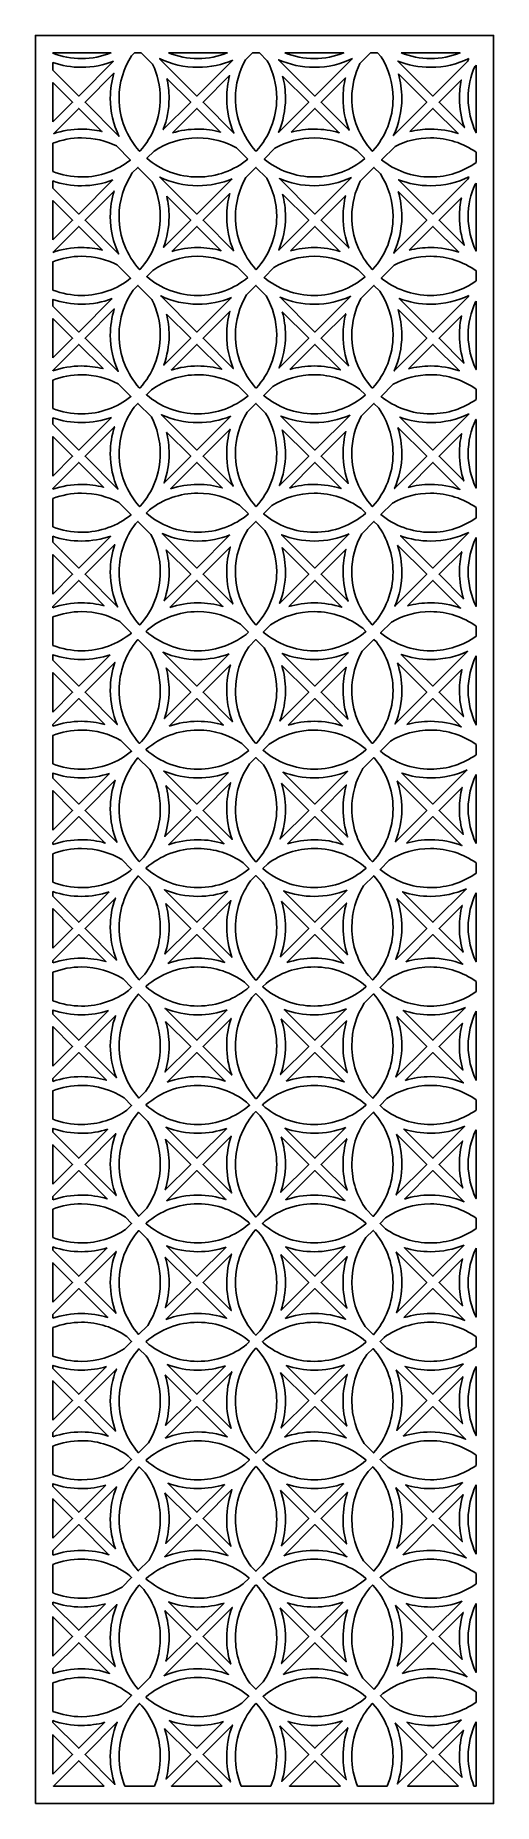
# Model space of a CAD drawing. Header units: centimetres. Extents: x -21.5 to -16.8, y -9 to 9.
import ezdxf

# ---------------------------------------------------------------- set-up
doc = ezdxf.new("R2010")
doc.units = ezdxf.units.CM
doc.header["$MEASUREMENT"] = 0
doc.layers.add('layer 1', color=7, linetype='Continuous')

msp = doc.modelspace()

# ---------------------------------------------------------------- linework, layer by layer
at = {"layer": 'layer 1', "color": 250}
for points, knots in [([(-21.46152, -9.00021), (-21.46152, -9.00021), (-21.46152, -8.8791), (-21.46152, -8.8791), (-21.46152, -8.8791), (-21.46152, -8.8791), (-21.46152, -8.15456), (-21.46152, -8.15456), (-21.46152, -8.15456), (-21.46152, -8.15456), (-21.46152, -7.9634), (-21.46152, -7.9634), (-21.46152, -7.9634), (-21.46152, -7.9634), (-21.46152, -7.86883), (-21.46152, -7.86883), (-21.46152, -7.86883), (-21.46152, -7.86883), (-21.46152, -7.67766), (-21.46152, -7.67766), (-21.46152, -7.67766), (-21.46152, -7.67766), (-21.46152, -6.94883), (-21.46152, -6.94883), (-21.46152, -6.94883), (-21.46152, -6.94883), (-21.46152, -6.7577), (-21.46152, -6.7577), (-21.46152, -6.7577), (-21.46152, -6.7577), (-21.46152, -6.66312), (-21.46152, -6.66312), (-21.46152, -6.66312), (-21.46152, -6.66312), (-21.46152, -6.47189), (-21.46152, -6.47189), (-21.46152, -6.47189), (-21.46152, -6.47189), (-21.46152, -5.7432), (-21.46152, -5.7432), (-21.46152, -5.7432), (-21.46152, -5.7432), (-21.46152, -5.55199), (-21.46152, -5.55199), (-21.46152, -5.55199), (-21.46152, -5.55199), (-21.46152, -5.45741), (-21.46152, -5.45741), (-21.46152, -5.45741), (-21.46152, -5.45741), (-21.46152, -5.26631), (-21.46152, -5.26631), (-21.46152, -5.26631), (-21.46152, -5.26631), (-21.46152, -4.53748), (-21.46152, -4.53748), (-21.46152, -4.53748), (-21.46152, -4.53748), (-21.46152, -4.34628), (-21.46152, -4.34628), (-21.46152, -4.34628), (-21.46152, -4.34628), (-21.46152, -4.2517), (-21.46152, -4.2517), (-21.46152, -4.2517), (-21.46152, -4.2517), (-21.46152, -4.06049), (-21.46152, -4.06049), (-21.46152, -4.06049), (-21.46152, -4.06049), (-21.46152, -3.33171), (-21.46152, -3.33171), (-21.46152, -3.33171), (-21.46152, -3.33171), (-21.46152, -3.14057), (-21.46152, -3.14057), (-21.46152, -3.14057), (-21.46152, -3.14057), (-21.46152, -3.04599), (-21.46152, -3.04599), (-21.46152, -3.04599), (-21.46152, -3.04599), (-21.46152, -2.85482), (-21.46152, -2.85482), (-21.46152, -2.85482), (-21.46152, -2.85482), (-21.46152, -2.12608), (-21.46152, -2.12608), (-21.46152, -2.12608), (-21.46152, -2.12608), (-21.46152, -1.93486), (-21.46152, -1.93486), (-21.46152, -1.93486), (-21.46152, -1.93486), (-21.46152, -1.84028), (-21.46152, -1.84028), (-21.46152, -1.84028), (-21.46152, -1.84028), (-21.46152, -1.6491), (-21.46152, -1.6491), (-21.46152, -1.6491), (-21.46152, -1.6491), (-21.46152, -0.92028), (-21.46152, -0.92028), (-21.46152, -0.92028), (-21.46152, -0.92028), (-21.46152, -0.72915), (-21.46152, -0.72915), (-21.46152, -0.72915), (-21.46152, -0.72915), (-21.46152, -0.63457), (-21.46152, -0.63457), (-21.46152, -0.63457), (-21.46152, -0.63457), (-21.46152, -0.44337), (-21.46152, -0.44337), (-21.46152, -0.44337), (-21.46152, -0.44337), (-21.46152, 0.28533), (-21.46152, 0.28533), (-21.46152, 0.28533), (-21.46152, 0.28533), (-21.46152, 0.47656), (-21.46152, 0.47656), (-21.46152, 0.47656), (-21.46152, 0.47656), (-21.46152, 0.57114), (-21.46152, 0.57114), (-21.46152, 0.57114), (-21.46152, 0.57114), (-21.46152, 0.76231), (-21.46152, 0.76231), (-21.46152, 0.76231), (-21.46152, 0.76231), (-21.46152, 1.49051), (-21.46152, 1.49051), (-21.46152, 1.49051), (-21.46152, 1.49051), (-21.46152, 1.68227), (-21.46152, 1.68227), (-21.46152, 1.68227), (-21.46152, 1.68227), (-21.46152, 1.77685), (-21.46152, 1.77685), (-21.46152, 1.77685), (-21.46152, 1.77685), (-21.46152, 1.96797), (-21.46152, 1.96797), (-21.46152, 1.96797), (-21.46152, 1.96797), (-21.46152, 2.69195), (-21.46152, 2.69195), (-21.46152, 2.69195), (-21.46152, 2.69195), (-21.46152, 2.88798), (-21.46152, 2.88798), (-21.46152, 2.88798), (-21.46152, 2.88798), (-21.46152, 2.98256), (-21.46152, 2.98256), (-21.46152, 2.98256), (-21.46152, 2.98256), (-21.46152, 3.17371), (-21.46152, 3.17371), (-21.46152, 3.17371), (-21.46152, 3.17371), (-21.46152, 3.89339), (-21.46152, 3.89339), (-21.46152, 3.89339), (-21.46152, 3.89339), (-21.46152, 4.09369), (-21.46152, 4.09369), (-21.46152, 4.09369), (-21.46152, 4.09369), (-21.46152, 4.18826), (-21.46152, 4.18826), (-21.46152, 4.18826), (-21.46152, 4.18826), (-21.46152, 4.37942), (-21.46152, 4.37942), (-21.46152, 4.37942), (-21.46152, 4.37942), (-21.46152, 5.09483), (-21.46152, 5.09483), (-21.46152, 5.09483), (-21.46152, 5.09483), (-21.46152, 5.2994), (-21.46152, 5.2994), (-21.46152, 5.2994), (-21.46152, 5.2994), (-21.46152, 5.39397), (-21.46152, 5.39397), (-21.46152, 5.39397), (-21.46152, 5.39397), (-21.46152, 5.58508), (-21.46152, 5.58508), (-21.46152, 5.58508), (-21.46152, 5.58508), (-21.46152, 6.29628), (-21.46152, 6.29628), (-21.46152, 6.29628), (-21.46152, 6.29628), (-21.46152, 6.50511), (-21.46152, 6.50511), (-21.46152, 6.50511), (-21.46152, 6.50511), (-21.46152, 6.59968), (-21.46152, 6.59968), (-21.46152, 6.59968), (-21.46152, 6.59968), (-21.46152, 6.79088), (-21.46152, 6.79088), (-21.46152, 6.79088), (-21.46152, 6.79088), (-21.46152, 7.49772), (-21.46152, 7.49772), (-21.46152, 7.49772), (-21.46152, 7.49772), (-21.46152, 7.71082), (-21.46152, 7.71082), (-21.46152, 7.71082), (-21.46152, 7.71082), (-21.46152, 7.80534), (-21.46152, 7.80534), (-21.46152, 7.80534), (-21.46152, 7.80534), (-21.46152, 7.99654), (-21.46152, 7.99654), (-21.46152, 7.99654), (-21.46152, 7.99654), (-21.46152, 8.69916), (-21.46152, 8.69916), (-21.46152, 8.69916), (-21.46152, 8.69916), (-21.46152, 8.91653), (-21.46152, 8.91653), (-21.46152, 8.91653), (-21.46152, 8.91653), (-21.46152, 9.00077), (-21.46152, 9.00077), (-21.46152, 9.00077), (-21.46152, 9.00077), (-20.56169, 9.00077), (-20.56169, 9.00077), (-20.56169, 9.00077), (-20.56169, 9.00077), (-20.27582, 9.00077), (-20.27582, 9.00077), (-20.27582, 9.00077), (-20.27582, 9.00077), (-19.36025, 9.00077), (-19.36025, 9.00077), (-19.36025, 9.00077), (-19.36025, 9.00077), (-19.07437, 9.00077), (-19.07437, 9.00077), (-19.07437, 9.00077), (-19.07437, 9.00077), (-18.15881, 9.00077), (-18.15881, 9.00077), (-18.15881, 9.00077), (-18.15881, 9.00077), (-17.87293, 9.00077), (-17.87293, 9.00077), (-17.87293, 9.00077), (-17.87293, 9.00077), (-16.95736, 9.00077), (-16.95736, 9.00077), (-16.95736, 9.00077), (-16.95736, 9.00077), (-16.7979, 9.00077), (-16.7979, 9.00077), (-16.7979, 9.00077), (-16.7979, 9.00077), (-16.7979, 8.84131), (-16.7979, 8.84131), (-16.7979, 8.84131), (-16.7979, 8.84131), (-16.7979, 7.87926), (-16.7979, 7.87926), (-16.7979, 7.87926), (-16.7979, 7.87926), (-16.7979, 7.63699), (-16.7979, 7.63699), (-16.7979, 7.63699), (-16.7979, 7.63699), (-16.7979, 6.67355), (-16.7979, 6.67355), (-16.7979, 6.67355), (-16.7979, 6.67355), (-16.7979, 6.43121), (-16.7979, 6.43121), (-16.7979, 6.43121), (-16.7979, 6.43121), (-16.7979, 5.46784), (-16.7979, 5.46784), (-16.7979, 5.46784), (-16.7979, 5.46784), (-16.7979, 5.22553), (-16.7979, 5.22553), (-16.7979, 5.22553), (-16.7979, 5.22553), (-16.7979, 4.26213), (-16.7979, 4.26213), (-16.7979, 4.26213), (-16.7979, 4.26213), (-16.7979, 4.01986), (-16.7979, 4.01986), (-16.7979, 4.01986), (-16.7979, 4.01986), (-16.7979, 3.05645), (-16.7979, 3.05645), (-16.7979, 3.05645), (-16.7979, 3.05645), (-16.7979, 2.81414), (-16.7979, 2.81414), (-16.7979, 2.81414), (-16.7979, 2.81414), (-16.7979, 1.85075), (-16.7979, 1.85075), (-16.7979, 1.85075), (-16.7979, 1.85075), (-16.7979, 1.60839), (-16.7979, 1.60839), (-16.7979, 1.60839), (-16.7979, 1.60839), (-16.7979, 0.64502), (-16.7979, 0.64502), (-16.7979, 0.64502), (-16.7979, 0.64502), (-16.7979, 0.40266), (-16.7979, 0.40266), (-16.7979, 0.40266), (-16.7979, 0.40266), (-16.7979, -0.5607), (-16.7979, -0.5607), (-16.7979, -0.5607), (-16.7979, -0.5607), (-16.7979, -0.80306), (-16.7979, -0.80306), (-16.7979, -0.80306), (-16.7979, -0.80306), (-16.7979, -1.76645), (-16.7979, -1.76645), (-16.7979, -1.76645), (-16.7979, -1.76645), (-16.7979, -2.00875), (-16.7979, -2.00875), (-16.7979, -2.00875), (-16.7979, -2.00875), (-16.7979, -2.97215), (-16.7979, -2.97215), (-16.7979, -2.97215), (-16.7979, -2.97215), (-16.7979, -3.21441), (-16.7979, -3.21441), (-16.7979, -3.21441), (-16.7979, -3.21441), (-16.7979, -4.17782), (-16.7979, -4.17782), (-16.7979, -4.17782), (-16.7979, -4.17782), (-16.7979, -4.4201), (-16.7979, -4.4201), (-16.7979, -4.4201), (-16.7979, -4.4201), (-16.7979, -5.38351), (-16.7979, -5.38351), (-16.7979, -5.38351), (-16.7979, -5.38351), (-16.7979, -5.62586), (-16.7979, -5.62586), (-16.7979, -5.62586), (-16.7979, -5.62586), (-16.7979, -6.58922), (-16.7979, -6.58922), (-16.7979, -6.58922), (-16.7979, -6.58922), (-16.7979, -6.83158), (-16.7979, -6.83158), (-16.7979, -6.83158), (-16.7979, -6.83158), (-16.7979, -7.79495), (-16.7979, -7.79495), (-16.7979, -7.79495), (-16.7979, -7.79495), (-16.7979, -8.03731), (-16.7979, -8.03731), (-16.7979, -8.03731), (-16.7979, -8.03731), (-16.7979, -9.00021), (-16.7979, -9.00021), (-16.7979, -9.00021), (-16.7979, -9.00021), (-16.85199, -9.00021), (-16.85199, -9.00021), (-16.85199, -9.00021), (-16.85199, -9.00021), (-17.09476, -9.00021), (-17.09476, -9.00021), (-17.09476, -9.00021), (-17.09476, -9.00021), (-17.78354, -9.00021), (-17.78354, -9.00021), (-17.78354, -9.00021), (-17.78354, -9.00021), (-17.98178, -9.00021), (-17.98178, -9.00021), (-17.98178, -9.00021), (-17.98178, -9.00021), (-18.05343, -9.00021), (-18.05343, -9.00021), (-18.05343, -9.00021), (-18.05343, -9.00021), (-18.27897, -9.00021), (-18.27897, -9.00021), (-18.27897, -9.00021), (-18.27897, -9.00021), (-18.96772, -9.00021), (-18.96772, -9.00021), (-18.96772, -9.00021), (-18.96772, -9.00021), (-19.17975, -9.00021), (-19.17975, -9.00021), (-19.17975, -9.00021), (-19.17975, -9.00021), (-19.25487, -9.00021), (-19.25487, -9.00021), (-19.25487, -9.00021), (-19.25487, -9.00021), (-19.46325, -9.00021), (-19.46325, -9.00021), (-19.46325, -9.00021), (-19.46325, -9.00021), (-20.15197, -9.00021), (-20.15197, -9.00021), (-20.15197, -9.00021), (-20.15197, -9.00021), (-20.38119, -9.00021), (-20.38119, -9.00021), (-20.38119, -9.00021), (-20.38119, -9.00021), (-20.44915, -9.00021), (-20.44915, -9.00021), (-20.44915, -9.00021), (-20.44915, -9.00021), (-20.64745, -9.00021), (-20.64745, -9.00021), (-20.64745, -9.00021), (-20.64745, -9.00021), (-21.33629, -9.00021), (-21.33629, -9.00021), (-21.33629, -9.00021), (-21.33629, -9.00021), (-21.46152, -9.00021), (-21.46152, -9.00021)], [0, 0, 0, 0, 0.00869565, 0.00869565, 0.00869565, 0.00869565, 0.0173913, 0.0173913, 0.0173913, 0.0173913, 0.02608696, 0.02608696, 0.02608696, 0.02608696, 0.03478261, 0.03478261, 0.03478261, 0.03478261, 0.04347826, 0.04347826, 0.04347826, 0.04347826, 0.05217391, 0.05217391, 0.05217391, 0.05217391, 0.06086957, 0.06086957, 0.06086957, 0.06086957, 0.06956522, 0.06956522, 0.06956522, 0.06956522, 0.07826087, 0.07826087, 0.07826087, 0.07826087, 0.08695652, 0.08695652, 0.08695652, 0.08695652, 0.09565217, 0.09565217, 0.09565217, 0.09565217, 0.10434783, 0.10434783, 0.10434783, 0.10434783, 0.11304348, 0.11304348, 0.11304348, 0.11304348, 0.12173913, 0.12173913, 0.12173913, 0.12173913, 0.13043478, 0.13043478, 0.13043478, 0.13043478, 0.13913043, 0.13913043, 0.13913043, 0.13913043, 0.14782609, 0.14782609, 0.14782609, 0.14782609, 0.15652174, 0.15652174, 0.15652174, 0.15652174, 0.16521739, 0.16521739, 0.16521739, 0.16521739, 0.17391304, 0.17391304, 0.17391304, 0.17391304, 0.1826087, 0.1826087, 0.1826087, 0.1826087, 0.19130435, 0.19130435, 0.19130435, 0.19130435, 0.2, 0.2, 0.2, 0.2, 0.20869565, 0.20869565, 0.20869565, 0.20869565, 0.2173913, 0.2173913, 0.2173913, 0.2173913, 0.22608696, 0.22608696, 0.22608696, 0.22608696, 0.23478261, 0.23478261, 0.23478261, 0.23478261, 0.24347826, 0.24347826, 0.24347826, 0.24347826, 0.25217391, 0.25217391, 0.25217391, 0.25217391, 0.26086957, 0.26086957, 0.26086957, 0.26086957, 0.26956522, 0.26956522, 0.26956522, 0.26956522, 0.27826087, 0.27826087, 0.27826087, 0.27826087, 0.28695652, 0.28695652, 0.28695652, 0.28695652, 0.29565217, 0.29565217, 0.29565217, 0.29565217, 0.30434783, 0.30434783, 0.30434783, 0.30434783, 0.31304348, 0.31304348, 0.31304348, 0.31304348, 0.32173913, 0.32173913, 0.32173913, 0.32173913, 0.33043478, 0.33043478, 0.33043478, 0.33043478, 0.33913043, 0.33913043, 0.33913043, 0.33913043, 0.34782609, 0.34782609, 0.34782609, 0.34782609, 0.35652174, 0.35652174, 0.35652174, 0.35652174, 0.36521739, 0.36521739, 0.36521739, 0.36521739, 0.37391304, 0.37391304, 0.37391304, 0.37391304, 0.3826087, 0.3826087, 0.3826087, 0.3826087, 0.39130435, 0.39130435, 0.39130435, 0.39130435, 0.4, 0.4, 0.4, 0.4, 0.40869565, 0.40869565, 0.40869565, 0.40869565, 0.4173913, 0.4173913, 0.4173913, 0.4173913, 0.42608696, 0.42608696, 0.42608696, 0.42608696, 0.43478261, 0.43478261, 0.43478261, 0.43478261, 0.44347826, 0.44347826, 0.44347826, 0.44347826, 0.45217391, 0.45217391, 0.45217391, 0.45217391, 0.46086957, 0.46086957, 0.46086957, 0.46086957, 0.46956522, 0.46956522, 0.46956522, 0.46956522, 0.47826087, 0.47826087, 0.47826087, 0.47826087, 0.48695652, 0.48695652, 0.48695652, 0.48695652, 0.49565217, 0.49565217, 0.49565217, 0.49565217, 0.50434783, 0.50434783, 0.50434783, 0.50434783, 0.51304348, 0.51304348, 0.51304348, 0.51304348, 0.52173913, 0.52173913, 0.52173913, 0.52173913, 0.53043478, 0.53043478, 0.53043478, 0.53043478, 0.53913043, 0.53913043, 0.53913043, 0.53913043, 0.54782609, 0.54782609, 0.54782609, 0.54782609, 0.55652174, 0.55652174, 0.55652174, 0.55652174, 0.56521739, 0.56521739, 0.56521739, 0.56521739, 0.57391304, 0.57391304, 0.57391304, 0.57391304, 0.5826087, 0.5826087, 0.5826087, 0.5826087, 0.59130435, 0.59130435, 0.59130435, 0.59130435, 0.6, 0.6, 0.6, 0.6, 0.60869565, 0.60869565, 0.60869565, 0.60869565, 0.6173913, 0.6173913, 0.6173913, 0.6173913, 0.62608696, 0.62608696, 0.62608696, 0.62608696, 0.63478261, 0.63478261, 0.63478261, 0.63478261, 0.64347826, 0.64347826, 0.64347826, 0.64347826, 0.65217391, 0.65217391, 0.65217391, 0.65217391, 0.66086957, 0.66086957, 0.66086957, 0.66086957, 0.66956522, 0.66956522, 0.66956522, 0.66956522, 0.67826087, 0.67826087, 0.67826087, 0.67826087, 0.68695652, 0.68695652, 0.68695652, 0.68695652, 0.69565217, 0.69565217, 0.69565217, 0.69565217, 0.70434783, 0.70434783, 0.70434783, 0.70434783, 0.71304348, 0.71304348, 0.71304348, 0.71304348, 0.72173913, 0.72173913, 0.72173913, 0.72173913, 0.73043478, 0.73043478, 0.73043478, 0.73043478, 0.73913043, 0.73913043, 0.73913043, 0.73913043, 0.74782609, 0.74782609, 0.74782609, 0.74782609, 0.75652174, 0.75652174, 0.75652174, 0.75652174, 0.76521739, 0.76521739, 0.76521739, 0.76521739, 0.77391304, 0.77391304, 0.77391304, 0.77391304, 0.7826087, 0.7826087, 0.7826087, 0.7826087, 0.79130435, 0.79130435, 0.79130435, 0.79130435, 0.8, 0.8, 0.8, 0.8, 0.80869565, 0.80869565, 0.80869565, 0.80869565, 0.8173913, 0.8173913, 0.8173913, 0.8173913, 0.82608696, 0.82608696, 0.82608696, 0.82608696, 0.83478261, 0.83478261, 0.83478261, 0.83478261, 0.84347826, 0.84347826, 0.84347826, 0.84347826, 0.85217391, 0.85217391, 0.85217391, 0.85217391, 0.86086957, 0.86086957, 0.86086957, 0.86086957, 0.86956522, 0.86956522, 0.86956522, 0.86956522, 0.87826087, 0.87826087, 0.87826087, 0.87826087, 0.88695652, 0.88695652, 0.88695652, 0.88695652, 0.89565217, 0.89565217, 0.89565217, 0.89565217, 0.90434783, 0.90434783, 0.90434783, 0.90434783, 0.91304348, 0.91304348, 0.91304348, 0.91304348, 0.92173913, 0.92173913, 0.92173913, 0.92173913, 0.93043478, 0.93043478, 0.93043478, 0.93043478, 0.93913043, 0.93913043, 0.93913043, 0.93913043, 0.94782609, 0.94782609, 0.94782609, 0.94782609, 0.95652174, 0.95652174, 0.95652174, 0.95652174, 0.96521739, 0.96521739, 0.96521739, 0.96521739, 0.97391304, 0.97391304, 0.97391304, 0.97391304, 0.9826087, 0.9826087, 0.9826087, 0.9826087, 1, 1, 1, 1]), ([(-21.2833, 8.81927), (-21.19296, 8.78401), (-21.09466, 8.76464), (-20.99186, 8.76464), (-20.99186, 8.76464), (-20.88591, 8.76464), (-20.78476, 8.7852), (-20.69217, 8.82254), (-20.69217, 8.82254), (-20.69217, 8.82254), (-21.2833, 8.82254), (-21.2833, 8.82254), (-21.2833, 8.82254), (-21.2833, 8.82254), (-21.2833, 8.81927), (-21.2833, 8.81927)], [0, 0, 0, 0, 0.2, 0.2, 0.2, 0.2, 0.4, 0.4, 0.4, 0.4, 0.6, 0.6, 0.6, 0.6, 1, 1, 1, 1]), ([(-20.60963, 8.36096), (-20.60963, 8.52026), (-20.56316, 8.66872), (-20.48304, 8.79354), (-20.48304, 8.79354), (-20.48304, 8.79354), (-20.45404, 8.82254), (-20.45404, 8.82254), (-20.45404, 8.82254), (-20.45404, 8.82254), (-20.38346, 8.82254), (-20.38346, 8.82254), (-20.38346, 8.82254), (-20.38346, 8.82254), (-20.26839, 8.70747), (-20.26839, 8.70747), (-20.26839, 8.70747), (-20.21805, 8.60258), (-20.18983, 8.48506), (-20.18983, 8.36096), (-20.18983, 8.36096), (-20.18983, 8.15494), (-20.26758, 7.96707), (-20.39529, 7.82502), (-20.39529, 7.82502), (-20.39677, 7.82372), (-20.39825, 7.82241), (-20.39972, 7.8211), (-20.39972, 7.8211), (-20.40123, 7.82245), (-20.40275, 7.82379), (-20.40427, 7.82512), (-20.40427, 7.82512), (-20.53192, 7.96717), (-20.60963, 8.15499), (-20.60963, 8.36096)], [0, 0, 0, 0, 0.1, 0.1, 0.1, 0.1, 0.2, 0.2, 0.2, 0.2, 0.3, 0.3, 0.3, 0.3, 0.4, 0.4, 0.4, 0.4, 0.5, 0.5, 0.5, 0.5, 0.6, 0.6, 0.6, 0.6, 0.7, 0.7, 0.7, 0.7, 0.8, 0.8, 0.8, 0.8, 1, 1, 1, 1]), ([(-20.10722, 8.82254), (-20.01465, 8.78521), (-19.91353, 8.76464), (-19.80761, 8.76464), (-19.80761, 8.76464), (-19.70169, 8.76464), (-19.60057, 8.78521), (-19.508, 8.82254), (-19.508, 8.82254), (-19.508, 8.82254), (-20.10722, 8.82254), (-20.10722, 8.82254)], [0, 0, 0, 0, 0.25, 0.25, 0.25, 0.25, 0.5, 0.5, 0.5, 0.5, 1, 1, 1, 1]), ([(-19.42538, 8.36096), (-19.42538, 8.50247), (-19.38867, 8.63541), (-19.32432, 8.75083), (-19.32432, 8.75083), (-19.32432, 8.75083), (-19.2526, 8.82254), (-19.2526, 8.82254), (-19.2526, 8.82254), (-19.2526, 8.82254), (-19.18202, 8.82254), (-19.18202, 8.82254), (-19.18202, 8.82254), (-19.18202, 8.82254), (-19.10207, 8.74259), (-19.10207, 8.74259), (-19.10207, 8.74259), (-19.04054, 8.6291), (-19.00558, 8.4991), (-19.00558, 8.36096), (-19.00558, 8.36096), (-19.00558, 8.15494), (-19.08333, 7.96706), (-19.21105, 7.82501), (-19.21105, 7.82501), (-19.21253, 7.82371), (-19.214, 7.82241), (-19.21547, 7.8211), (-19.21547, 7.8211), (-19.21698, 7.82245), (-19.21851, 7.82379), (-19.22003, 7.82513), (-19.22003, 7.82513), (-19.34768, 7.96718), (-19.42538, 8.155), (-19.42538, 8.36096)], [0, 0, 0, 0, 0.1, 0.1, 0.1, 0.1, 0.2, 0.2, 0.2, 0.2, 0.3, 0.3, 0.3, 0.3, 0.4, 0.4, 0.4, 0.4, 0.5, 0.5, 0.5, 0.5, 0.6, 0.6, 0.6, 0.6, 0.7, 0.7, 0.7, 0.7, 0.8, 0.8, 0.8, 0.8, 1, 1, 1, 1]), ([(-18.923, 8.82254), (-18.83043, 8.78521), (-18.72929, 8.76464), (-18.62336, 8.76464), (-18.62336, 8.76464), (-18.51743, 8.76464), (-18.41631, 8.78521), (-18.32374, 8.82254), (-18.32374, 8.82254), (-18.32374, 8.82254), (-18.923, 8.82254), (-18.923, 8.82254)], [0, 0, 0, 0, 0.25, 0.25, 0.25, 0.25, 0.5, 0.5, 0.5, 0.5, 1, 1, 1, 1]), ([(-18.24114, 8.36096), (-18.24114, 8.48791), (-18.21159, 8.60796), (-18.15905, 8.71465), (-18.15905, 8.71465), (-18.15905, 8.71465), (-18.05116, 8.82254), (-18.05116, 8.82254), (-18.05116, 8.82254), (-18.05116, 8.82254), (-17.98058, 8.82254), (-17.98058, 8.82254), (-17.98058, 8.82254), (-17.98058, 8.82254), (-17.94183, 8.7838), (-17.94183, 8.7838), (-17.94183, 8.7838), (-17.86548, 8.66103), (-17.82134, 8.51614), (-17.82134, 8.36096), (-17.82134, 8.36096), (-17.82134, 8.15494), (-17.89908, 7.96705), (-18.0268, 7.82501), (-18.0268, 7.82501), (-18.02829, 7.82371), (-18.02976, 7.8224), (-18.03123, 7.82109), (-18.03123, 7.82109), (-18.03272, 7.82241), (-18.0342, 7.82372), (-18.03569, 7.82503), (-18.03569, 7.82503), (-18.16339, 7.96709), (-18.24114, 8.15495), (-18.24114, 8.36096)], [0, 0, 0, 0, 0.1, 0.1, 0.1, 0.1, 0.2, 0.2, 0.2, 0.2, 0.3, 0.3, 0.3, 0.3, 0.4, 0.4, 0.4, 0.4, 0.5, 0.5, 0.5, 0.5, 0.6, 0.6, 0.6, 0.6, 0.7, 0.7, 0.7, 0.7, 0.8, 0.8, 0.8, 0.8, 1, 1, 1, 1]), ([(-17.73879, 8.82254), (-17.6462, 8.7852), (-17.54505, 8.76464), (-17.43911, 8.76464), (-17.43911, 8.76464), (-17.33317, 8.76464), (-17.23203, 8.7852), (-17.13944, 8.82254), (-17.13944, 8.82254), (-17.13944, 8.82254), (-17.73879, 8.82254), (-17.73879, 8.82254)], [0, 0, 0, 0, 0.25, 0.25, 0.25, 0.25, 0.5, 0.5, 0.5, 0.5, 1, 1, 1, 1]), ([(-20.66534, 8.73728), (-20.76645, 8.69742), (-20.8766, 8.67553), (-20.99186, 8.67553), (-20.99186, 8.67553), (-21.09392, 8.67553), (-21.19197, 8.69272), (-21.2833, 8.72433), (-21.2833, 8.72433), (-21.2833, 8.72433), (-21.2833, 8.64696), (-21.2833, 8.64696), (-21.2833, 8.64696), (-21.2833, 8.64696), (-21.01947, 8.38314), (-21.01947, 8.38314), (-21.01947, 8.38314), (-21.01947, 8.38314), (-20.66534, 8.73728), (-20.66534, 8.73728)], [0, 0, 0, 0, 0.16666667, 0.16666667, 0.16666667, 0.16666667, 0.33333333, 0.33333333, 0.33333333, 0.33333333, 0.5, 0.5, 0.5, 0.5, 0.66666667, 0.66666667, 0.66666667, 0.66666667, 1, 1, 1, 1]), ([(-19.45157, 8.7496), (-19.56063, 8.70199), (-19.68103, 8.67553), (-19.80761, 8.67553), (-19.80761, 8.67553), (-19.94747, 8.67553), (-20.0798, 8.70779), (-20.19759, 8.76525), (-20.19759, 8.76525), (-20.19672, 8.76353), (-20.19584, 8.76181), (-20.19498, 8.76008), (-20.19498, 8.76008), (-20.19498, 8.76008), (-19.81803, 8.38314), (-19.81803, 8.38314), (-19.81803, 8.38314), (-19.81803, 8.38314), (-19.45157, 8.7496), (-19.45157, 8.7496)], [0, 0, 0, 0, 0.16666667, 0.16666667, 0.16666667, 0.16666667, 0.33333333, 0.33333333, 0.33333333, 0.33333333, 0.5, 0.5, 0.5, 0.5, 0.66666667, 0.66666667, 0.66666667, 0.66666667, 1, 1, 1, 1]), ([(-18.23557, 8.76416), (-18.35282, 8.70738), (-18.48437, 8.67553), (-18.62336, 8.67553), (-18.62336, 8.67553), (-18.75245, 8.67553), (-18.87513, 8.70303), (-18.98589, 8.75244), (-18.98589, 8.75244), (-18.98589, 8.75244), (-18.61659, 8.38314), (-18.61659, 8.38314), (-18.61659, 8.38314), (-18.61659, 8.38314), (-18.23557, 8.76416), (-18.23557, 8.76416)], [0, 0, 0, 0, 0.2, 0.2, 0.2, 0.2, 0.4, 0.4, 0.4, 0.4, 0.6, 0.6, 0.6, 0.6, 1, 1, 1, 1]), ([(-17.04913, 8.76524), (-17.16694, 8.7078), (-17.29926, 8.67553), (-17.43911, 8.67553), (-17.43911, 8.67553), (-17.55672, 8.67553), (-17.669, 8.69837), (-17.7718, 8.73979), (-17.7718, 8.73979), (-17.7718, 8.73979), (-17.41515, 8.38314), (-17.41515, 8.38314), (-17.41515, 8.38314), (-17.41515, 8.38314), (-17.06433, 8.73396), (-17.06433, 8.73396), (-17.06433, 8.73396), (-17.05946, 8.7445), (-17.0544, 8.75493), (-17.04913, 8.76524)], [0, 0, 0, 0, 0.16666667, 0.16666667, 0.16666667, 0.16666667, 0.33333333, 0.33333333, 0.33333333, 0.33333333, 0.5, 0.5, 0.5, 0.5, 0.66666667, 0.66666667, 0.66666667, 0.66666667, 1, 1, 1, 1]), ([(-16.97613, 8.69613), (-16.97613, 8.69613), (-16.98973, 8.68253), (-16.98973, 8.68253), (-16.98973, 8.68253), (-17.03289, 8.58408), (-17.05689, 8.47532), (-17.05689, 8.36096), (-17.05689, 8.36096), (-17.05689, 8.23507), (-17.02785, 8.11596), (-16.97613, 8.00993), (-16.97613, 8.00993), (-16.97613, 8.00993), (-16.97613, 8.69613), (-16.97613, 8.69613)], [0, 0, 0, 0, 0.2, 0.2, 0.2, 0.2, 0.4, 0.4, 0.4, 0.4, 0.6, 0.6, 0.6, 0.6, 1, 1, 1, 1]), ([(-21.2833, 8.11932), (-21.2833, 8.11932), (-21.08249, 8.32012), (-21.08249, 8.32012), (-21.08249, 8.32012), (-21.08249, 8.32012), (-21.2833, 8.52093), (-21.2833, 8.52093), (-21.2833, 8.52093), (-21.2833, 8.52093), (-21.2833, 8.11932), (-21.2833, 8.11932)], [0, 0, 0, 0, 0.25, 0.25, 0.25, 0.25, 0.5, 0.5, 0.5, 0.5, 1, 1, 1, 1]), ([(-20.69874, 8.36096), (-20.69874, 8.44905), (-20.6859, 8.53415), (-20.66207, 8.61452), (-20.66207, 8.61452), (-20.66207, 8.61452), (-20.95646, 8.32012), (-20.95646, 8.32012), (-20.95646, 8.32012), (-20.95646, 8.32012), (-20.61073, 7.97439), (-20.61073, 7.97439), (-20.61073, 7.97439), (-20.66713, 8.09133), (-20.69874, 8.22246), (-20.69874, 8.36096)], [0, 0, 0, 0, 0.2, 0.2, 0.2, 0.2, 0.4, 0.4, 0.4, 0.4, 0.6, 0.6, 0.6, 0.6, 1, 1, 1, 1]), ([(-20.12368, 8.56276), (-20.10866, 8.49792), (-20.10072, 8.43036), (-20.10072, 8.36096), (-20.10072, 8.36096), (-20.10072, 8.2483), (-20.12168, 8.14055), (-20.15984, 8.04132), (-20.15984, 8.04132), (-20.15984, 8.04132), (-19.88104, 8.32012), (-19.88104, 8.32012), (-19.88104, 8.32012), (-19.88104, 8.32012), (-20.12368, 8.56276), (-20.12368, 8.56276)], [0, 0, 0, 0, 0.2, 0.2, 0.2, 0.2, 0.4, 0.4, 0.4, 0.4, 0.6, 0.6, 0.6, 0.6, 1, 1, 1, 1]), ([(-19.5145, 8.36096), (-19.5145, 8.44036), (-19.50405, 8.51731), (-19.48456, 8.59059), (-19.48456, 8.59059), (-19.48456, 8.59059), (-19.75502, 8.32012), (-19.75502, 8.32012), (-19.75502, 8.32012), (-19.75502, 8.32012), (-19.44091, 8.00601), (-19.44091, 8.00601), (-19.44091, 8.00601), (-19.48821, 8.11479), (-19.5145, 8.2348), (-19.5145, 8.36096)], [0, 0, 0, 0, 0.2, 0.2, 0.2, 0.2, 0.4, 0.4, 0.4, 0.4, 0.6, 0.6, 0.6, 0.6, 1, 1, 1, 1]), ([(-18.94506, 8.58558), (-18.92641, 8.51382), (-18.91647, 8.43855), (-18.91647, 8.36096), (-18.91647, 8.36096), (-18.91647, 8.23731), (-18.94168, 8.11955), (-18.98722, 8.01251), (-18.98722, 8.01251), (-18.98722, 8.01251), (-18.6796, 8.32012), (-18.6796, 8.32012), (-18.6796, 8.32012), (-18.6796, 8.32012), (-18.94506, 8.58558), (-18.94506, 8.58558)], [0, 0, 0, 0, 0.2, 0.2, 0.2, 0.2, 0.4, 0.4, 0.4, 0.4, 0.6, 0.6, 0.6, 0.6, 1, 1, 1, 1]), ([(-18.33025, 8.36096), (-18.33025, 8.43209), (-18.32186, 8.50127), (-18.30611, 8.56759), (-18.30611, 8.56759), (-18.30611, 8.56759), (-18.55358, 8.32012), (-18.55358, 8.32012), (-18.55358, 8.32012), (-18.55358, 8.32012), (-18.26888, 8.03543), (-18.26888, 8.03543), (-18.26888, 8.03543), (-18.30849, 8.13628), (-18.33025, 8.24608), (-18.33025, 8.36096)], [0, 0, 0, 0, 0.2, 0.2, 0.2, 0.2, 0.4, 0.4, 0.4, 0.4, 0.6, 0.6, 0.6, 0.6, 1, 1, 1, 1]), ([(-17.76735, 8.60932), (-17.74451, 8.53048), (-17.73222, 8.44715), (-17.73222, 8.36096), (-17.73222, 8.36096), (-17.73222, 8.22515), (-17.76266, 8.09645), (-17.81703, 7.98126), (-17.81703, 7.98126), (-17.81703, 7.98126), (-17.47816, 8.32012), (-17.47816, 8.32012), (-17.47816, 8.32012), (-17.47816, 8.32012), (-17.76735, 8.60932), (-17.76735, 8.60932)], [0, 0, 0, 0, 0.2, 0.2, 0.2, 0.2, 0.4, 0.4, 0.4, 0.4, 0.6, 0.6, 0.6, 0.6, 1, 1, 1, 1]), ([(-17.146, 8.36096), (-17.146, 8.42421), (-17.13937, 8.48591), (-17.12683, 8.54543), (-17.12683, 8.54543), (-17.12683, 8.54543), (-17.35213, 8.32012), (-17.35213, 8.32012), (-17.35213, 8.32012), (-17.35213, 8.32012), (-17.09481, 8.0628), (-17.09481, 8.0628), (-17.09481, 8.0628), (-17.12792, 8.15604), (-17.146, 8.25638), (-17.146, 8.36096)], [0, 0, 0, 0, 0.2, 0.2, 0.2, 0.2, 0.4, 0.4, 0.4, 0.4, 0.6, 0.6, 0.6, 0.6, 1, 1, 1, 1]), ([(-21.27674, 7.99985), (-21.18729, 8.03003), (-21.09148, 8.04639), (-20.99186, 8.04639), (-20.99186, 8.04639), (-20.92043, 8.04639), (-20.85098, 8.03793), (-20.78441, 8.02204), (-20.78441, 8.02204), (-20.78441, 8.02204), (-21.01947, 8.25711), (-21.01947, 8.25711), (-21.01947, 8.25711), (-21.01947, 8.25711), (-21.27674, 7.99985), (-21.27674, 7.99985)], [0, 0, 0, 0, 0.2, 0.2, 0.2, 0.2, 0.4, 0.4, 0.4, 0.4, 0.6, 0.6, 0.6, 0.6, 1, 1, 1, 1]), ([(-20.06724, 8.0079), (-19.98509, 8.0329), (-19.89792, 8.04639), (-19.80761, 8.04639), (-19.80761, 8.04639), (-19.7279, 8.04639), (-19.65066, 8.03586), (-19.57714, 8.01622), (-19.57714, 8.01622), (-19.57714, 8.01622), (-19.81803, 8.25711), (-19.81803, 8.25711), (-19.81803, 8.25711), (-19.81803, 8.25711), (-20.06724, 8.0079), (-20.06724, 8.0079)], [0, 0, 0, 0, 0.2, 0.2, 0.2, 0.2, 0.4, 0.4, 0.4, 0.4, 0.6, 0.6, 0.6, 0.6, 1, 1, 1, 1]), ([(-18.85884, 8.01486), (-18.78382, 8.03539), (-18.70488, 8.04639), (-18.62336, 8.04639), (-18.62336, 8.04639), (-18.53494, 8.04639), (-18.44956, 8.03344), (-18.36893, 8.00945), (-18.36893, 8.00945), (-18.36893, 8.00945), (-18.61659, 8.25711), (-18.61659, 8.25711), (-18.61659, 8.25711), (-18.61659, 8.25711), (-18.85884, 8.01486), (-18.85884, 8.01486)], [0, 0, 0, 0, 0.2, 0.2, 0.2, 0.2, 0.4, 0.4, 0.4, 0.4, 0.6, 0.6, 0.6, 0.6, 1, 1, 1, 1]), ([(-17.65139, 8.02086), (-17.58336, 8.03751), (-17.51227, 8.04639), (-17.43911, 8.04639), (-17.43911, 8.04639), (-17.34149, 8.04639), (-17.24755, 8.03063), (-17.15964, 8.00161), (-17.15964, 8.00161), (-17.15964, 8.00161), (-17.41515, 8.25711), (-17.41515, 8.25711), (-17.41515, 8.25711), (-17.41515, 8.25711), (-17.65139, 8.02086), (-17.65139, 8.02086)], [0, 0, 0, 0, 0.2, 0.2, 0.2, 0.2, 0.4, 0.4, 0.4, 0.4, 0.6, 0.6, 0.6, 0.6, 1, 1, 1, 1]), ([(-21.2833, 7.61356), (-21.19296, 7.5783), (-21.09466, 7.55893), (-20.99186, 7.55893), (-20.99186, 7.55893), (-20.80391, 7.55893), (-20.63106, 7.62364), (-20.49432, 7.73196), (-20.49432, 7.73196), (-20.49432, 7.73196), (-20.63693, 7.87457), (-20.63693, 7.87457), (-20.63693, 7.87457), (-20.74394, 7.92749), (-20.86442, 7.95727), (-20.99186, 7.95727), (-20.99186, 7.95727), (-21.09467, 7.95727), (-21.19296, 7.93789), (-21.2833, 7.90262), (-21.2833, 7.90262), (-21.2833, 7.90262), (-21.2833, 7.61356), (-21.2833, 7.61356)], [0, 0, 0, 0, 0.14285714, 0.14285714, 0.14285714, 0.14285714, 0.28571429, 0.28571429, 0.28571429, 0.28571429, 0.42857143, 0.42857143, 0.42857143, 0.42857143, 0.57142857, 0.57142857, 0.57142857, 0.57142857, 0.71428571, 0.71428571, 0.71428571, 0.71428571, 1, 1, 1, 1]), ([(-19.30055, 7.73963), (-19.43875, 7.62671), (-19.61527, 7.55893), (-19.80761, 7.55893), (-19.80761, 7.55893), (-20.00527, 7.55893), (-20.18622, 7.63051), (-20.32603, 7.74911), (-20.32603, 7.74911), (-20.32603, 7.74911), (-20.25268, 7.82246), (-20.25268, 7.82246), (-20.25268, 7.82246), (-20.12533, 7.9076), (-19.97226, 7.95727), (-19.80761, 7.95727), (-19.80761, 7.95727), (-19.66553, 7.95727), (-19.5321, 7.92026), (-19.41634, 7.85542), (-19.41634, 7.85542), (-19.41634, 7.85542), (-19.30055, 7.73963), (-19.30055, 7.73963)], [0, 0, 0, 0, 0.14285714, 0.14285714, 0.14285714, 0.14285714, 0.28571429, 0.28571429, 0.28571429, 0.28571429, 0.42857143, 0.42857143, 0.42857143, 0.42857143, 0.57142857, 0.57142857, 0.57142857, 0.57142857, 0.71428571, 0.71428571, 0.71428571, 0.71428571, 1, 1, 1, 1]), ([(-18.10692, 7.74744), (-18.24647, 7.62985), (-18.42663, 7.55893), (-18.62336, 7.55893), (-18.62336, 7.55893), (-18.81663, 7.55893), (-18.99396, 7.62734), (-19.13244, 7.74126), (-19.13244, 7.74126), (-19.13244, 7.74126), (-19.02293, 7.85077), (-19.02293, 7.85077), (-19.02293, 7.85077), (-18.90528, 7.91851), (-18.76884, 7.95727), (-18.62336, 7.95727), (-18.62336, 7.95727), (-18.46329, 7.95727), (-18.31417, 7.91033), (-18.18897, 7.8295), (-18.18897, 7.8295), (-18.18897, 7.8295), (-18.10692, 7.74744), (-18.10692, 7.74744)], [0, 0, 0, 0, 0.14285714, 0.14285714, 0.14285714, 0.14285714, 0.28571429, 0.28571429, 0.28571429, 0.28571429, 0.42857143, 0.42857143, 0.42857143, 0.42857143, 0.57142857, 0.57142857, 0.57142857, 0.57142857, 0.71428571, 0.71428571, 0.71428571, 0.71428571, 1, 1, 1, 1]), ([(-16.97613, 7.70603), (-17.10693, 7.61339), (-17.26667, 7.55893), (-17.43911, 7.55893), (-17.43911, 7.55893), (-17.62799, 7.55893), (-17.80162, 7.62429), (-17.93867, 7.73359), (-17.93867, 7.73359), (-17.93867, 7.73359), (-17.80129, 7.87097), (-17.80129, 7.87097), (-17.80129, 7.87097), (-17.69249, 7.92615), (-17.56943, 7.95727), (-17.43911, 7.95727), (-17.43911, 7.95727), (-17.26667, 7.95727), (-17.10693, 7.9028), (-16.97613, 7.81015), (-16.97613, 7.81015), (-16.97613, 7.81015), (-16.97613, 7.70603), (-16.97613, 7.70603)], [0, 0, 0, 0, 0.14285714, 0.14285714, 0.14285714, 0.14285714, 0.28571429, 0.28571429, 0.28571429, 0.28571429, 0.42857143, 0.42857143, 0.42857143, 0.42857143, 0.57142857, 0.57142857, 0.57142857, 0.57142857, 0.71428571, 0.71428571, 0.71428571, 0.71428571, 1, 1, 1, 1]), ([(-20.60963, 7.15525), (-20.60963, 7.3199), (-20.55996, 7.47298), (-20.47482, 7.60032), (-20.47482, 7.60032), (-20.47482, 7.60032), (-20.41875, 7.65639), (-20.41875, 7.65639), (-20.41875, 7.65639), (-20.41875, 7.65639), (-20.27253, 7.51017), (-20.27253, 7.51017), (-20.27253, 7.51017), (-20.21962, 7.40316), (-20.18983, 7.28268), (-20.18983, 7.15525), (-20.18983, 7.15525), (-20.18983, 6.94923), (-20.26757, 6.76135), (-20.39529, 6.61931), (-20.39529, 6.61931), (-20.39677, 6.61801), (-20.39823, 6.61671), (-20.3997, 6.61541), (-20.3997, 6.61541), (-20.40126, 6.6168), (-20.40283, 6.61819), (-20.40441, 6.61957), (-20.40441, 6.61957), (-20.53198, 6.7616), (-20.60963, 6.94936), (-20.60963, 7.15525)], [0, 0, 0, 0, 0.11111111, 0.11111111, 0.11111111, 0.11111111, 0.22222222, 0.22222222, 0.22222222, 0.22222222, 0.33333333, 0.33333333, 0.33333333, 0.33333333, 0.44444444, 0.44444444, 0.44444444, 0.44444444, 0.55555556, 0.55555556, 0.55555556, 0.55555556, 0.66666667, 0.66666667, 0.66666667, 0.66666667, 0.77777778, 0.77777778, 0.77777778, 0.77777778, 1, 1, 1, 1]), ([(-19.42538, 7.15525), (-19.42538, 7.30073), (-19.38663, 7.43717), (-19.31888, 7.55482), (-19.31888, 7.55482), (-19.31888, 7.55482), (-19.21731, 7.65639), (-19.21731, 7.65639), (-19.21731, 7.65639), (-19.21731, 7.65639), (-19.10744, 7.54652), (-19.10744, 7.54652), (-19.10744, 7.54652), (-19.04259, 7.43077), (-19.00558, 7.29733), (-19.00558, 7.15525), (-19.00558, 7.15525), (-19.00558, 6.94923), (-19.08333, 6.76136), (-19.21105, 6.6193), (-19.21105, 6.6193), (-19.21253, 6.618), (-19.21401, 6.61669), (-19.21548, 6.61538), (-19.21548, 6.61538), (-19.21696, 6.6167), (-19.21845, 6.61801), (-19.21994, 6.61932), (-19.21994, 6.61932), (-19.34764, 6.76138), (-19.42538, 6.94924), (-19.42538, 7.15525)], [0, 0, 0, 0, 0.11111111, 0.11111111, 0.11111111, 0.11111111, 0.22222222, 0.22222222, 0.22222222, 0.22222222, 0.33333333, 0.33333333, 0.33333333, 0.33333333, 0.44444444, 0.44444444, 0.44444444, 0.44444444, 0.55555556, 0.55555556, 0.55555556, 0.55555556, 0.66666667, 0.66666667, 0.66666667, 0.66666667, 0.77777778, 0.77777778, 0.77777778, 0.77777778, 1, 1, 1, 1]), ([(-18.24114, 7.15525), (-18.24114, 7.28557), (-18.21001, 7.40863), (-18.15483, 7.51743), (-18.15483, 7.51743), (-18.15483, 7.51743), (-18.01587, 7.65639), (-18.01587, 7.65639), (-18.01587, 7.65639), (-18.01587, 7.65639), (-17.94912, 7.58964), (-17.94912, 7.58964), (-17.94912, 7.58964), (-17.86828, 7.46445), (-17.82134, 7.31532), (-17.82134, 7.15525), (-17.82134, 7.15525), (-17.82134, 6.94923), (-17.89908, 6.76135), (-18.0268, 6.6193), (-18.0268, 6.6193), (-18.02828, 6.618), (-18.02975, 6.6167), (-18.03122, 6.61539), (-18.03122, 6.61539), (-18.03273, 6.61673), (-18.03425, 6.61807), (-18.03577, 6.61941), (-18.03577, 6.61941), (-18.16342, 6.76145), (-18.24114, 6.94928), (-18.24114, 7.15525)], [0, 0, 0, 0, 0.11111111, 0.11111111, 0.11111111, 0.11111111, 0.22222222, 0.22222222, 0.22222222, 0.22222222, 0.33333333, 0.33333333, 0.33333333, 0.33333333, 0.44444444, 0.44444444, 0.44444444, 0.44444444, 0.55555556, 0.55555556, 0.55555556, 0.55555556, 0.66666667, 0.66666667, 0.66666667, 0.66666667, 0.77777778, 0.77777778, 0.77777778, 0.77777778, 1, 1, 1, 1]), ([(-20.67222, 7.52895), (-20.77145, 7.49079), (-20.8792, 7.46982), (-20.99186, 7.46982), (-20.99186, 7.46982), (-21.09392, 7.46982), (-21.19197, 7.48701), (-21.2833, 7.51863), (-21.2833, 7.51863), (-21.2833, 7.51863), (-21.2833, 7.44552), (-21.2833, 7.44552), (-21.2833, 7.44552), (-21.2833, 7.44552), (-21.01947, 7.18169), (-21.01947, 7.18169), (-21.01947, 7.18169), (-21.01947, 7.18169), (-20.67222, 7.52895), (-20.67222, 7.52895)], [0, 0, 0, 0, 0.16666667, 0.16666667, 0.16666667, 0.16666667, 0.33333333, 0.33333333, 0.33333333, 0.33333333, 0.5, 0.5, 0.5, 0.5, 0.66666667, 0.66666667, 0.66666667, 0.66666667, 1, 1, 1, 1]), ([(-20.69874, 7.15525), (-20.69874, 7.24556), (-20.68526, 7.33273), (-20.66026, 7.41488), (-20.66026, 7.41488), (-20.66026, 7.41488), (-20.95646, 7.11868), (-20.95646, 7.11868), (-20.95646, 7.11868), (-20.95646, 7.11868), (-20.61448, 6.7767), (-20.61448, 6.7767), (-20.61448, 6.7767), (-20.6685, 6.89161), (-20.69874, 7.01989), (-20.69874, 7.15525)], [0, 0, 0, 0, 0.2, 0.2, 0.2, 0.2, 0.4, 0.4, 0.4, 0.4, 0.6, 0.6, 0.6, 0.6, 1, 1, 1, 1]), ([(-19.45916, 7.54057), (-19.5662, 7.49503), (-19.68396, 7.46982), (-19.80761, 7.46982), (-19.80761, 7.46982), (-19.94611, 7.46982), (-20.07724, 7.50144), (-20.19418, 7.55784), (-20.19418, 7.55784), (-20.19418, 7.55784), (-19.81803, 7.18169), (-19.81803, 7.18169), (-19.81803, 7.18169), (-19.81803, 7.18169), (-19.45916, 7.54057), (-19.45916, 7.54057)], [0, 0, 0, 0, 0.2, 0.2, 0.2, 0.2, 0.4, 0.4, 0.4, 0.4, 0.6, 0.6, 0.6, 0.6, 1, 1, 1, 1]), ([(-19.5145, 7.15525), (-19.5145, 7.23676), (-19.5035, 7.31571), (-19.48297, 7.39073), (-19.48297, 7.39073), (-19.48297, 7.39073), (-19.75502, 7.11868), (-19.75502, 7.11868), (-19.75502, 7.11868), (-19.75502, 7.11868), (-19.44423, 6.80789), (-19.44423, 6.80789), (-19.44423, 6.80789), (-19.48947, 6.91464), (-19.5145, 7.03203), (-19.5145, 7.15525)], [0, 0, 0, 0, 0.2, 0.2, 0.2, 0.2, 0.4, 0.4, 0.4, 0.4, 0.6, 0.6, 0.6, 0.6, 1, 1, 1, 1]), ([(-18.94664, 7.38572), (-18.927, 7.3122), (-18.91647, 7.23495), (-18.91647, 7.15525), (-18.91647, 7.15525), (-18.91647, 7.0344), (-18.94058, 6.91918), (-18.98419, 6.8141), (-18.98419, 6.8141), (-18.98419, 6.8141), (-18.6796, 7.11868), (-18.6796, 7.11868), (-18.6796, 7.11868), (-18.6796, 7.11868), (-18.94664, 7.38572), (-18.94664, 7.38572)], [0, 0, 0, 0, 0.2, 0.2, 0.2, 0.2, 0.4, 0.4, 0.4, 0.4, 0.6, 0.6, 0.6, 0.6, 1, 1, 1, 1]), ([(-18.24366, 7.55462), (-18.35886, 7.50027), (-18.48755, 7.46982), (-18.62336, 7.46982), (-18.62336, 7.46982), (-18.74952, 7.46982), (-18.86954, 7.4961), (-18.9783, 7.54341), (-18.9783, 7.54341), (-18.9783, 7.54341), (-18.61659, 7.18169), (-18.61659, 7.18169), (-18.61659, 7.18169), (-18.61659, 7.18169), (-18.24366, 7.55462), (-18.24366, 7.55462)], [0, 0, 0, 0, 0.2, 0.2, 0.2, 0.2, 0.4, 0.4, 0.4, 0.4, 0.6, 0.6, 0.6, 0.6, 1, 1, 1, 1]), ([(-17.76916, 7.40968), (-17.74517, 7.32905), (-17.73222, 7.24366), (-17.73222, 7.15525), (-17.73222, 7.15525), (-17.73222, 7.02258), (-17.76127, 6.89669), (-17.81329, 6.78355), (-17.81329, 6.78355), (-17.81329, 6.78355), (-17.47816, 7.11868), (-17.47816, 7.11868), (-17.47816, 7.11868), (-17.47816, 7.11868), (-17.76916, 7.40968), (-17.76916, 7.40968)], [0, 0, 0, 0, 0.2, 0.2, 0.2, 0.2, 0.4, 0.4, 0.4, 0.4, 0.6, 0.6, 0.6, 0.6, 1, 1, 1, 1]), ([(-17.04914, 7.55953), (-17.16694, 7.50209), (-17.29926, 7.46982), (-17.43911, 7.46982), (-17.43911, 7.46982), (-17.55399, 7.46982), (-17.6638, 7.49158), (-17.76464, 7.53119), (-17.76464, 7.53119), (-17.76464, 7.53119), (-17.41515, 7.18169), (-17.41515, 7.18169), (-17.41515, 7.18169), (-17.41515, 7.18169), (-17.06059, 7.53625), (-17.06059, 7.53625), (-17.06059, 7.53625), (-17.05688, 7.54407), (-17.05307, 7.55183), (-17.04914, 7.55953)], [0, 0, 0, 0, 0.16666667, 0.16666667, 0.16666667, 0.16666667, 0.33333333, 0.33333333, 0.33333333, 0.33333333, 0.5, 0.5, 0.5, 0.5, 0.66666667, 0.66666667, 0.66666667, 0.66666667, 1, 1, 1, 1]), ([(-16.97613, 7.49469), (-16.97613, 7.49469), (-16.98641, 7.4844), (-16.98641, 7.4844), (-16.98641, 7.4844), (-17.03169, 7.38397), (-17.05689, 7.27255), (-17.05689, 7.15525), (-17.05689, 7.15525), (-17.05689, 7.02936), (-17.02785, 6.91024), (-16.97613, 6.80422), (-16.97613, 6.80422), (-16.97613, 6.80422), (-16.97613, 7.49469), (-16.97613, 7.49469)], [0, 0, 0, 0, 0.2, 0.2, 0.2, 0.2, 0.4, 0.4, 0.4, 0.4, 0.6, 0.6, 0.6, 0.6, 1, 1, 1, 1]), ([(-21.2833, 6.91787), (-21.2833, 6.91787), (-21.08249, 7.11868), (-21.08249, 7.11868), (-21.08249, 7.11868), (-21.08249, 7.11868), (-21.2833, 7.31949), (-21.2833, 7.31949), (-21.2833, 7.31949), (-21.2833, 7.31949), (-21.2833, 6.91787), (-21.2833, 6.91787)], [0, 0, 0, 0, 0.25, 0.25, 0.25, 0.25, 0.5, 0.5, 0.5, 0.5, 1, 1, 1, 1]), ([(-20.12506, 7.3627), (-20.10918, 7.29613), (-20.10072, 7.22668), (-20.10072, 7.15525), (-20.10072, 7.15525), (-20.10072, 7.0452), (-20.12073, 6.93982), (-20.15723, 6.8425), (-20.15723, 6.8425), (-20.15723, 6.8425), (-19.88104, 7.11868), (-19.88104, 7.11868), (-19.88104, 7.11868), (-19.88104, 7.11868), (-20.12506, 7.3627), (-20.12506, 7.3627)], [0, 0, 0, 0, 0.2, 0.2, 0.2, 0.2, 0.4, 0.4, 0.4, 0.4, 0.6, 0.6, 0.6, 0.6, 1, 1, 1, 1]), ([(-18.33025, 7.15525), (-18.33025, 7.22841), (-18.32138, 7.2995), (-18.30473, 7.36753), (-18.30473, 7.36753), (-18.30473, 7.36753), (-18.55358, 7.11868), (-18.55358, 7.11868), (-18.55358, 7.11868), (-18.55358, 7.11868), (-18.2715, 6.83661), (-18.2715, 6.83661), (-18.2715, 6.83661), (-18.30942, 6.93556), (-18.33025, 7.04297), (-18.33025, 7.15525)], [0, 0, 0, 0, 0.2, 0.2, 0.2, 0.2, 0.4, 0.4, 0.4, 0.4, 0.6, 0.6, 0.6, 0.6, 1, 1, 1, 1]), ([(-17.146, 7.15525), (-17.146, 7.22044), (-17.13894, 7.28397), (-17.12564, 7.34518), (-17.12564, 7.34518), (-17.12564, 7.34518), (-17.35213, 7.11868), (-17.35213, 7.11868), (-17.35213, 7.11868), (-17.35213, 7.11868), (-17.09713, 6.86368), (-17.09713, 6.86368), (-17.09713, 6.86368), (-17.12877, 6.95505), (-17.146, 7.05313), (-17.146, 7.15525)], [0, 0, 0, 0, 0.2, 0.2, 0.2, 0.2, 0.4, 0.4, 0.4, 0.4, 0.6, 0.6, 0.6, 0.6, 1, 1, 1, 1]), ([(-21.28329, 6.79186), (-21.19196, 6.82346), (-21.09392, 6.84068), (-20.99186, 6.84068), (-20.99186, 6.84068), (-20.9184, 6.84068), (-20.84705, 6.83172), (-20.77876, 6.81496), (-20.77876, 6.81496), (-20.77876, 6.81496), (-21.01947, 7.05567), (-21.01947, 7.05567), (-21.01947, 7.05567), (-21.01947, 7.05567), (-21.28329, 6.79186), (-21.28329, 6.79186)], [0, 0, 0, 0, 0.2, 0.2, 0.2, 0.2, 0.4, 0.4, 0.4, 0.4, 0.6, 0.6, 0.6, 0.6, 1, 1, 1, 1]), ([(-20.07334, 6.80036), (-19.98941, 6.82655), (-19.90016, 6.84068), (-19.80761, 6.84068), (-19.80761, 6.84068), (-19.72578, 6.84068), (-19.64656, 6.82958), (-19.57129, 6.80892), (-19.57129, 6.80892), (-19.57129, 6.80892), (-19.81803, 7.05567), (-19.81803, 7.05567), (-19.81803, 7.05567), (-19.81803, 7.05567), (-20.07334, 6.80036), (-20.07334, 6.80036)], [0, 0, 0, 0, 0.2, 0.2, 0.2, 0.2, 0.4, 0.4, 0.4, 0.4, 0.6, 0.6, 0.6, 0.6, 1, 1, 1, 1]), ([(-18.86469, 6.80757), (-18.78793, 6.82913), (-18.70699, 6.84068), (-18.62336, 6.84068), (-18.62336, 6.84068), (-18.53272, 6.84068), (-18.44526, 6.8271), (-18.36285, 6.80193), (-18.36285, 6.80193), (-18.36285, 6.80193), (-18.61659, 7.05567), (-18.61659, 7.05567), (-18.61659, 7.05567), (-18.61659, 7.05567), (-18.86469, 6.80757), (-18.86469, 6.80757)], [0, 0, 0, 0, 0.2, 0.2, 0.2, 0.2, 0.4, 0.4, 0.4, 0.4, 0.6, 0.6, 0.6, 0.6, 1, 1, 1, 1]), ([(-17.65704, 6.81378), (-17.58729, 6.83132), (-17.51429, 6.84068), (-17.43911, 6.84068), (-17.43911, 6.84068), (-17.33915, 6.84068), (-17.24304, 6.82421), (-17.15332, 6.79384), (-17.15332, 6.79384), (-17.15332, 6.79384), (-17.41515, 7.05567), (-17.41515, 7.05567), (-17.41515, 7.05567), (-17.41515, 7.05567), (-17.65704, 6.81378), (-17.65704, 6.81378)], [0, 0, 0, 0, 0.2, 0.2, 0.2, 0.2, 0.4, 0.4, 0.4, 0.4, 0.6, 0.6, 0.6, 0.6, 1, 1, 1, 1]), ([(-21.2833, 6.40785), (-21.19296, 6.37259), (-21.09466, 6.35322), (-20.99186, 6.35322), (-20.99186, 6.35322), (-20.80282, 6.35322), (-20.62907, 6.4187), (-20.49196, 6.52815), (-20.49196, 6.52815), (-20.49196, 6.52815), (-20.62845, 6.66465), (-20.62845, 6.66465), (-20.62845, 6.66465), (-20.73755, 6.72022), (-20.86105, 6.75156), (-20.99186, 6.75156), (-20.99186, 6.75156), (-21.09466, 6.75156), (-21.19296, 6.7322), (-21.2833, 6.69693), (-21.2833, 6.69693), (-21.2833, 6.69693), (-21.2833, 6.40785), (-21.2833, 6.40785)], [0, 0, 0, 0, 0.14285714, 0.14285714, 0.14285714, 0.14285714, 0.28571429, 0.28571429, 0.28571429, 0.28571429, 0.42857143, 0.42857143, 0.42857143, 0.42857143, 0.57142857, 0.57142857, 0.57142857, 0.57142857, 0.71428571, 0.71428571, 0.71428571, 0.71428571, 1, 1, 1, 1]), ([(-19.29819, 6.53582), (-19.43673, 6.42175), (-19.61418, 6.35322), (-19.80761, 6.35322), (-19.80761, 6.35322), (-20.00635, 6.35322), (-20.18822, 6.42559), (-20.32834, 6.54536), (-20.32834, 6.54536), (-20.32834, 6.54536), (-20.26621, 6.60749), (-20.26621, 6.60749), (-20.26621, 6.60749), (-20.13623, 6.69827), (-19.97814, 6.75156), (-19.80761, 6.75156), (-19.80761, 6.75156), (-19.6615, 6.75156), (-19.52452, 6.71246), (-19.40653, 6.64416), (-19.40653, 6.64416), (-19.40653, 6.64416), (-19.29819, 6.53582), (-19.29819, 6.53582)], [0, 0, 0, 0, 0.14285714, 0.14285714, 0.14285714, 0.14285714, 0.28571429, 0.28571429, 0.28571429, 0.28571429, 0.42857143, 0.42857143, 0.42857143, 0.42857143, 0.57142857, 0.57142857, 0.57142857, 0.57142857, 0.71428571, 0.71428571, 0.71428571, 0.71428571, 1, 1, 1, 1]), ([(-18.10461, 6.54369), (-18.24447, 6.42492), (-18.42555, 6.35322), (-18.62336, 6.35322), (-18.62336, 6.35322), (-18.81772, 6.35322), (-18.99595, 6.42241), (-19.13478, 6.53748), (-19.13478, 6.53748), (-19.13478, 6.53748), (-19.03337, 6.63888), (-19.03337, 6.63888), (-19.03337, 6.63888), (-18.91338, 6.71042), (-18.77318, 6.75156), (-18.62336, 6.75156), (-18.62336, 6.75156), (-18.45793, 6.75156), (-18.3042, 6.70144), (-18.17649, 6.61557), (-18.17649, 6.61557), (-18.17649, 6.61557), (-18.10461, 6.54369), (-18.10461, 6.54369)], [0, 0, 0, 0, 0.14285714, 0.14285714, 0.14285714, 0.14285714, 0.28571429, 0.28571429, 0.28571429, 0.28571429, 0.42857143, 0.42857143, 0.42857143, 0.42857143, 0.57142857, 0.57142857, 0.57142857, 0.57142857, 0.71428571, 0.71428571, 0.71428571, 0.71428571, 1, 1, 1, 1]), ([(-16.97613, 6.50032), (-17.10693, 6.40768), (-17.26667, 6.35322), (-17.43911, 6.35322), (-17.43911, 6.35322), (-17.62908, 6.35322), (-17.80362, 6.41935), (-17.94103, 6.52978), (-17.94103, 6.52978), (-17.94103, 6.52978), (-17.81014, 6.66068), (-17.81014, 6.66068), (-17.81014, 6.66068), (-17.69918, 6.7187), (-17.57298, 6.75156), (-17.43911, 6.75156), (-17.43911, 6.75156), (-17.26666, 6.75156), (-17.10693, 6.69707), (-16.97613, 6.6044), (-16.97613, 6.6044), (-16.97613, 6.6044), (-16.97613, 6.50032), (-16.97613, 6.50032)], [0, 0, 0, 0, 0.14285714, 0.14285714, 0.14285714, 0.14285714, 0.28571429, 0.28571429, 0.28571429, 0.28571429, 0.42857143, 0.42857143, 0.42857143, 0.42857143, 0.57142857, 0.57142857, 0.57142857, 0.57142857, 0.71428571, 0.71428571, 0.71428571, 0.71428571, 1, 1, 1, 1]), ([(-20.67911, 6.32062), (-20.77643, 6.28412), (-20.8818, 6.26411), (-20.99186, 6.26411), (-20.99186, 6.26411), (-21.09392, 6.26411), (-21.19197, 6.2813), (-21.2833, 6.31292), (-21.2833, 6.31292), (-21.2833, 6.31292), (-21.2833, 6.24407), (-21.2833, 6.24407), (-21.2833, 6.24407), (-21.2833, 6.24407), (-21.01947, 5.98025), (-21.01947, 5.98025), (-21.01947, 5.98025), (-21.01947, 5.98025), (-20.67911, 6.32062), (-20.67911, 6.32062)], [0, 0, 0, 0, 0.16666667, 0.16666667, 0.16666667, 0.16666667, 0.33333333, 0.33333333, 0.33333333, 0.33333333, 0.5, 0.5, 0.5, 0.5, 0.66666667, 0.66666667, 0.66666667, 0.66666667, 1, 1, 1, 1]), ([(-20.60963, 5.94954), (-20.60963, 6.12007), (-20.55635, 6.27817), (-20.46556, 6.40814), (-20.46556, 6.40814), (-20.46556, 6.40814), (-20.41875, 6.45495), (-20.41875, 6.45495), (-20.41875, 6.45495), (-20.41875, 6.45495), (-20.27675, 6.31295), (-20.27675, 6.31295), (-20.27675, 6.31295), (-20.22118, 6.20384), (-20.18983, 6.08035), (-20.18983, 5.94954), (-20.18983, 5.94954), (-20.18983, 5.74352), (-20.26757, 5.55564), (-20.39529, 5.4136), (-20.39529, 5.4136), (-20.39677, 5.4123), (-20.39823, 5.411), (-20.3997, 5.4097), (-20.3997, 5.4097), (-20.40126, 5.41109), (-20.40283, 5.41248), (-20.40441, 5.41386), (-20.40441, 5.41386), (-20.53198, 5.55589), (-20.60963, 5.74365), (-20.60963, 5.94954)], [0, 0, 0, 0, 0.11111111, 0.11111111, 0.11111111, 0.11111111, 0.22222222, 0.22222222, 0.22222222, 0.22222222, 0.33333333, 0.33333333, 0.33333333, 0.33333333, 0.44444444, 0.44444444, 0.44444444, 0.44444444, 0.55555556, 0.55555556, 0.55555556, 0.55555556, 0.66666667, 0.66666667, 0.66666667, 0.66666667, 0.77777778, 0.77777778, 0.77777778, 0.77777778, 1, 1, 1, 1]), ([(-19.46645, 6.33183), (-19.57155, 6.28823), (-19.68676, 6.26411), (-19.80761, 6.26411), (-19.80761, 6.26411), (-19.94296, 6.26411), (-20.07126, 6.29435), (-20.18616, 6.34838), (-20.18616, 6.34838), (-20.18616, 6.34838), (-19.81803, 5.98025), (-19.81803, 5.98025), (-19.81803, 5.98025), (-19.81803, 5.98025), (-19.46645, 6.33183), (-19.46645, 6.33183)], [0, 0, 0, 0, 0.2, 0.2, 0.2, 0.2, 0.4, 0.4, 0.4, 0.4, 0.6, 0.6, 0.6, 0.6, 1, 1, 1, 1]), ([(-19.42538, 5.94954), (-19.42538, 6.09935), (-19.38425, 6.23957), (-19.3127, 6.35955), (-19.3127, 6.35955), (-19.3127, 6.35955), (-19.21731, 6.45495), (-19.21731, 6.45495), (-19.21731, 6.45495), (-19.21731, 6.45495), (-19.11299, 6.35062), (-19.11299, 6.35062), (-19.11299, 6.35062), (-19.04469, 6.23264), (-19.00558, 6.09565), (-19.00558, 5.94954), (-19.00558, 5.94954), (-19.00558, 5.74352), (-19.08333, 5.55565), (-19.21105, 5.41359), (-19.21105, 5.41359), (-19.21253, 5.41229), (-19.21401, 5.41098), (-19.21549, 5.40967), (-19.21549, 5.40967), (-19.21696, 5.41098), (-19.21844, 5.41228), (-19.21992, 5.41359), (-19.21992, 5.41359), (-19.34763, 5.55564), (-19.42538, 5.74352), (-19.42538, 5.94954)], [0, 0, 0, 0, 0.11111111, 0.11111111, 0.11111111, 0.11111111, 0.22222222, 0.22222222, 0.22222222, 0.22222222, 0.33333333, 0.33333333, 0.33333333, 0.33333333, 0.44444444, 0.44444444, 0.44444444, 0.44444444, 0.55555556, 0.55555556, 0.55555556, 0.55555556, 0.66666667, 0.66666667, 0.66666667, 0.66666667, 0.77777778, 0.77777778, 0.77777778, 0.77777778, 1, 1, 1, 1]), ([(-18.25167, 6.34518), (-18.36481, 6.29316), (-18.49069, 6.26411), (-18.62336, 6.26411), (-18.62336, 6.26411), (-18.74658, 6.26411), (-18.86397, 6.28914), (-18.97072, 6.33438), (-18.97072, 6.33438), (-18.97072, 6.33438), (-18.61659, 5.98025), (-18.61659, 5.98025), (-18.61659, 5.98025), (-18.61659, 5.98025), (-18.25167, 6.34518), (-18.25167, 6.34518)], [0, 0, 0, 0, 0.2, 0.2, 0.2, 0.2, 0.4, 0.4, 0.4, 0.4, 0.6, 0.6, 0.6, 0.6, 1, 1, 1, 1]), ([(-18.24114, 5.94954), (-18.24114, 6.08341), (-18.20828, 6.20961), (-18.15025, 6.32057), (-18.15025, 6.32057), (-18.15025, 6.32057), (-18.01587, 6.45495), (-18.01587, 6.45495), (-18.01587, 6.45495), (-18.01587, 6.45495), (-17.95734, 6.39642), (-17.95734, 6.39642), (-17.95734, 6.39642), (-17.87146, 6.26871), (-17.82134, 6.11497), (-17.82134, 5.94954), (-17.82134, 5.94954), (-17.82134, 5.74352), (-17.89908, 5.55564), (-18.0268, 5.41359), (-18.0268, 5.41359), (-18.02827, 5.4123), (-18.02974, 5.411), (-18.0312, 5.4097), (-18.0312, 5.4097), (-18.03276, 5.41109), (-18.03433, 5.41247), (-18.0359, 5.41385), (-18.0359, 5.41385), (-18.16348, 5.55588), (-18.24114, 5.74365), (-18.24114, 5.94954)], [0, 0, 0, 0, 0.11111111, 0.11111111, 0.11111111, 0.11111111, 0.22222222, 0.22222222, 0.22222222, 0.22222222, 0.33333333, 0.33333333, 0.33333333, 0.33333333, 0.44444444, 0.44444444, 0.44444444, 0.44444444, 0.55555556, 0.55555556, 0.55555556, 0.55555556, 0.66666667, 0.66666667, 0.66666667, 0.66666667, 0.77777778, 0.77777778, 0.77777778, 0.77777778, 1, 1, 1, 1]), ([(-17.04917, 6.35381), (-17.16696, 6.29638), (-17.29927, 6.26411), (-17.43911, 6.26411), (-17.43911, 6.26411), (-17.55139, 6.26411), (-17.65881, 6.28494), (-17.75776, 6.32286), (-17.75776, 6.32286), (-17.75776, 6.32286), (-17.41515, 5.98025), (-17.41515, 5.98025), (-17.41515, 5.98025), (-17.41515, 5.98025), (-17.05669, 6.33871), (-17.05669, 6.33871), (-17.05669, 6.33871), (-17.05423, 6.34377), (-17.05172, 6.3488), (-17.04917, 6.35381)], [0, 0, 0, 0, 0.16666667, 0.16666667, 0.16666667, 0.16666667, 0.33333333, 0.33333333, 0.33333333, 0.33333333, 0.5, 0.5, 0.5, 0.5, 0.66666667, 0.66666667, 0.66666667, 0.66666667, 1, 1, 1, 1]), ([(-20.69874, 5.94954), (-20.69874, 6.04209), (-20.68462, 6.13134), (-20.65842, 6.21528), (-20.65842, 6.21528), (-20.65842, 6.21528), (-20.95646, 5.91724), (-20.95646, 5.91724), (-20.95646, 5.91724), (-20.95646, 5.91724), (-20.61822, 5.579), (-20.61822, 5.579), (-20.61822, 5.579), (-20.6699, 5.69185), (-20.69874, 5.81732), (-20.69874, 5.94954)], [0, 0, 0, 0, 0.2, 0.2, 0.2, 0.2, 0.4, 0.4, 0.4, 0.4, 0.6, 0.6, 0.6, 0.6, 1, 1, 1, 1]), ([(-20.12644, 6.16263), (-20.10967, 6.09435), (-20.10072, 6.02299), (-20.10072, 5.94954), (-20.10072, 5.94954), (-20.10072, 5.84208), (-20.11975, 5.73905), (-20.15463, 5.64365), (-20.15463, 5.64365), (-20.15463, 5.64365), (-19.88104, 5.91724), (-19.88104, 5.91724), (-19.88104, 5.91724), (-19.88104, 5.91724), (-20.12644, 6.16263), (-20.12644, 6.16263)], [0, 0, 0, 0, 0.2, 0.2, 0.2, 0.2, 0.4, 0.4, 0.4, 0.4, 0.6, 0.6, 0.6, 0.6, 1, 1, 1, 1]), ([(-19.5145, 5.94954), (-19.5145, 6.03317), (-19.50295, 6.11412), (-19.48139, 6.19087), (-19.48139, 6.19087), (-19.48139, 6.19087), (-19.75502, 5.91724), (-19.75502, 5.91724), (-19.75502, 5.91724), (-19.75502, 5.91724), (-19.4472, 5.60942), (-19.4472, 5.60942), (-19.4472, 5.60942), (-19.49053, 5.71424), (-19.5145, 5.82909), (-19.5145, 5.94954)], [0, 0, 0, 0, 0.2, 0.2, 0.2, 0.2, 0.4, 0.4, 0.4, 0.4, 0.6, 0.6, 0.6, 0.6, 1, 1, 1, 1]), ([(-18.94822, 6.18586), (-18.92756, 6.11059), (-18.91647, 6.03136), (-18.91647, 5.94954), (-18.91647, 5.94954), (-18.91647, 5.83145), (-18.9395, 5.71874), (-18.98124, 5.6156), (-18.98124, 5.6156), (-18.98124, 5.6156), (-18.6796, 5.91724), (-18.6796, 5.91724), (-18.6796, 5.91724), (-18.6796, 5.91724), (-18.94822, 6.18586), (-18.94822, 6.18586)], [0, 0, 0, 0, 0.2, 0.2, 0.2, 0.2, 0.4, 0.4, 0.4, 0.4, 0.6, 0.6, 0.6, 0.6, 1, 1, 1, 1]), ([(-18.33025, 5.94954), (-18.33025, 6.02472), (-18.32089, 6.09772), (-18.30335, 6.16747), (-18.30335, 6.16747), (-18.30335, 6.16747), (-18.55358, 5.91724), (-18.55358, 5.91724), (-18.55358, 5.91724), (-18.55358, 5.91724), (-18.27412, 5.63778), (-18.27412, 5.63778), (-18.27412, 5.63778), (-18.31038, 5.73483), (-18.33025, 5.83986), (-18.33025, 5.94954)], [0, 0, 0, 0, 0.2, 0.2, 0.2, 0.2, 0.4, 0.4, 0.4, 0.4, 0.6, 0.6, 0.6, 0.6, 1, 1, 1, 1]), ([(-17.77097, 6.21005), (-17.7458, 6.12764), (-17.73222, 6.04017), (-17.73222, 5.94954), (-17.73222, 5.94954), (-17.73222, 5.81993), (-17.75993, 5.69679), (-17.80971, 5.58569), (-17.80971, 5.58569), (-17.80971, 5.58569), (-17.47816, 5.91724), (-17.47816, 5.91724), (-17.47816, 5.91724), (-17.47816, 5.91724), (-17.77097, 6.21005), (-17.77097, 6.21005)], [0, 0, 0, 0, 0.2, 0.2, 0.2, 0.2, 0.4, 0.4, 0.4, 0.4, 0.6, 0.6, 0.6, 0.6, 1, 1, 1, 1]), ([(-17.146, 5.94954), (-17.146, 6.01666), (-17.13853, 6.08204), (-17.12445, 6.14492), (-17.12445, 6.14492), (-17.12445, 6.14492), (-17.35213, 5.91724), (-17.35213, 5.91724), (-17.35213, 5.91724), (-17.35213, 5.91724), (-17.09942, 5.66453), (-17.09942, 5.66453), (-17.09942, 5.66453), (-17.12962, 5.75402), (-17.146, 5.84987), (-17.146, 5.94954)], [0, 0, 0, 0, 0.2, 0.2, 0.2, 0.2, 0.4, 0.4, 0.4, 0.4, 0.6, 0.6, 0.6, 0.6, 1, 1, 1, 1]), ([(-16.97613, 6.29324), (-16.97613, 6.29324), (-16.98272, 6.28665), (-16.98272, 6.28665), (-16.98272, 6.28665), (-17.03029, 6.18415), (-17.05689, 6.06995), (-17.05689, 5.94954), (-17.05689, 5.94954), (-17.05689, 5.82365), (-17.02785, 5.70455), (-16.97613, 5.59852), (-16.97613, 5.59852), (-16.97613, 5.59852), (-16.97613, 6.29324), (-16.97613, 6.29324)], [0, 0, 0, 0, 0.2, 0.2, 0.2, 0.2, 0.4, 0.4, 0.4, 0.4, 0.6, 0.6, 0.6, 0.6, 1, 1, 1, 1]), ([(-21.2833, 5.71643), (-21.2833, 5.71643), (-21.08249, 5.91724), (-21.08249, 5.91724), (-21.08249, 5.91724), (-21.08249, 5.91724), (-21.2833, 6.11805), (-21.2833, 6.11805), (-21.2833, 6.11805), (-21.2833, 6.11805), (-21.2833, 5.71643), (-21.2833, 5.71643)], [0, 0, 0, 0, 0.25, 0.25, 0.25, 0.25, 0.5, 0.5, 0.5, 0.5, 1, 1, 1, 1]), ([(-21.2833, 5.58613), (-21.19196, 5.61774), (-21.09392, 5.63497), (-20.99186, 5.63497), (-20.99186, 5.63497), (-20.91638, 5.63497), (-20.84311, 5.62554), (-20.77312, 5.60787), (-20.77312, 5.60787), (-20.77312, 5.60787), (-21.01947, 5.85423), (-21.01947, 5.85423), (-21.01947, 5.85423), (-21.01947, 5.85423), (-21.2833, 5.59041), (-21.2833, 5.59041), (-21.2833, 5.59041), (-21.2833, 5.59041), (-21.2833, 5.58613), (-21.2833, 5.58613)], [0, 0, 0, 0, 0.16666667, 0.16666667, 0.16666667, 0.16666667, 0.33333333, 0.33333333, 0.33333333, 0.33333333, 0.5, 0.5, 0.5, 0.5, 0.66666667, 0.66666667, 0.66666667, 0.66666667, 1, 1, 1, 1]), ([(-20.07966, 5.59259), (-19.99389, 5.62008), (-19.90249, 5.63497), (-19.80761, 5.63497), (-19.80761, 5.63497), (-19.72367, 5.63497), (-19.64244, 5.62334), (-19.56544, 5.60163), (-19.56544, 5.60163), (-19.56544, 5.60163), (-19.81803, 5.85423), (-19.81803, 5.85423), (-19.81803, 5.85423), (-19.81803, 5.85423), (-20.07966, 5.59259), (-20.07966, 5.59259)], [0, 0, 0, 0, 0.2, 0.2, 0.2, 0.2, 0.4, 0.4, 0.4, 0.4, 0.6, 0.6, 0.6, 0.6, 1, 1, 1, 1]), ([(-18.87066, 5.60015), (-18.79214, 5.62281), (-18.70917, 5.63497), (-18.62336, 5.63497), (-18.62336, 5.63497), (-18.53047, 5.63497), (-18.44091, 5.62073), (-18.35671, 5.59435), (-18.35671, 5.59435), (-18.35671, 5.59435), (-18.61659, 5.85423), (-18.61659, 5.85423), (-18.61659, 5.85423), (-18.61659, 5.85423), (-18.87066, 5.60015), (-18.87066, 5.60015)], [0, 0, 0, 0, 0.2, 0.2, 0.2, 0.2, 0.4, 0.4, 0.4, 0.4, 0.6, 0.6, 0.6, 0.6, 1, 1, 1, 1]), ([(-17.66272, 5.60666), (-17.59127, 5.62514), (-17.51633, 5.63497), (-17.43911, 5.63497), (-17.43911, 5.63497), (-17.33669, 5.63497), (-17.23833, 5.61763), (-17.14673, 5.58581), (-17.14673, 5.58581), (-17.14673, 5.58581), (-17.41515, 5.85423), (-17.41515, 5.85423), (-17.41515, 5.85423), (-17.41515, 5.85423), (-17.66272, 5.60666), (-17.66272, 5.60666)], [0, 0, 0, 0, 0.2, 0.2, 0.2, 0.2, 0.4, 0.4, 0.4, 0.4, 0.6, 0.6, 0.6, 0.6, 1, 1, 1, 1]), ([(-21.2833, 5.20214), (-21.19296, 5.16688), (-21.09466, 5.14752), (-20.99186, 5.14752), (-20.99186, 5.14752), (-20.80173, 5.14752), (-20.62707, 5.21375), (-20.48959, 5.32435), (-20.48959, 5.32435), (-20.48959, 5.32435), (-20.61953, 5.45428), (-20.61953, 5.45428), (-20.61953, 5.45428), (-20.73079, 5.51274), (-20.85746, 5.54585), (-20.99186, 5.54585), (-20.99186, 5.54585), (-21.09466, 5.54585), (-21.19296, 5.52649), (-21.2833, 5.49123), (-21.2833, 5.49123), (-21.2833, 5.49123), (-21.2833, 5.20214), (-21.2833, 5.20214)], [0, 0, 0, 0, 0.14285714, 0.14285714, 0.14285714, 0.14285714, 0.28571429, 0.28571429, 0.28571429, 0.28571429, 0.42857143, 0.42857143, 0.42857143, 0.42857143, 0.57142857, 0.57142857, 0.57142857, 0.57142857, 0.71428571, 0.71428571, 0.71428571, 0.71428571, 1, 1, 1, 1]), ([(-19.29586, 5.33205), (-19.43474, 5.21682), (-19.61309, 5.14752), (-19.80761, 5.14752), (-19.80761, 5.14752), (-20.00744, 5.14752), (-20.19022, 5.22065), (-20.33065, 5.3416), (-20.33065, 5.3416), (-20.33065, 5.3416), (-20.28123, 5.39103), (-20.28123, 5.39103), (-20.28123, 5.39103), (-20.14849, 5.48834), (-19.98476, 5.54585), (-19.80761, 5.54585), (-19.80761, 5.54585), (-19.65717, 5.54585), (-19.51641, 5.50437), (-19.39609, 5.43228), (-19.39609, 5.43228), (-19.39609, 5.43228), (-19.29586, 5.33205), (-19.29586, 5.33205)], [0, 0, 0, 0, 0.14285714, 0.14285714, 0.14285714, 0.14285714, 0.28571429, 0.28571429, 0.28571429, 0.28571429, 0.42857143, 0.42857143, 0.42857143, 0.42857143, 0.57142857, 0.57142857, 0.57142857, 0.57142857, 0.71428571, 0.71428571, 0.71428571, 0.71428571, 1, 1, 1, 1]), ([(-18.10229, 5.33993), (-18.24247, 5.22), (-18.42446, 5.14752), (-18.62336, 5.14752), (-18.62336, 5.14752), (-18.81881, 5.14752), (-18.99793, 5.21749), (-19.13709, 5.33373), (-19.13709, 5.33373), (-19.13709, 5.33373), (-19.04422, 5.4266), (-19.04422, 5.4266), (-19.04422, 5.4266), (-18.92187, 5.50219), (-18.77771, 5.54585), (-18.62336, 5.54585), (-18.62336, 5.54585), (-18.45195, 5.54585), (-18.29311, 5.49202), (-18.16275, 5.40039), (-18.16275, 5.40039), (-18.16275, 5.40039), (-18.10229, 5.33993), (-18.10229, 5.33993)], [0, 0, 0, 0, 0.14285714, 0.14285714, 0.14285714, 0.14285714, 0.28571429, 0.28571429, 0.28571429, 0.28571429, 0.42857143, 0.42857143, 0.42857143, 0.42857143, 0.57142857, 0.57142857, 0.57142857, 0.57142857, 0.71428571, 0.71428571, 0.71428571, 0.71428571, 1, 1, 1, 1]), ([(-16.97613, 5.39867), (-17.10692, 5.49135), (-17.26665, 5.54585), (-17.43911, 5.54585), (-17.43911, 5.54585), (-17.57662, 5.54585), (-17.70605, 5.51121), (-17.81917, 5.4502), (-17.81917, 5.4502), (-17.81917, 5.4502), (-17.9434, 5.32598), (-17.9434, 5.32598), (-17.9434, 5.32598), (-17.80562, 5.2144), (-17.63017, 5.14752), (-17.43911, 5.14752), (-17.43911, 5.14752), (-17.26667, 5.14752), (-17.10693, 5.20197), (-16.97613, 5.29461), (-16.97613, 5.29461), (-16.97613, 5.29461), (-16.97613, 5.39867), (-16.97613, 5.39867)], [0, 0, 0, 0, 0.14285714, 0.14285714, 0.14285714, 0.14285714, 0.28571429, 0.28571429, 0.28571429, 0.28571429, 0.42857143, 0.42857143, 0.42857143, 0.42857143, 0.57142857, 0.57142857, 0.57142857, 0.57142857, 0.71428571, 0.71428571, 0.71428571, 0.71428571, 1, 1, 1, 1]), ([(-20.60963, 4.74383), (-20.60963, 4.92099), (-20.55213, 5.08473), (-20.45481, 5.21745), (-20.45481, 5.21745), (-20.45481, 5.21745), (-20.41875, 5.25351), (-20.41875, 5.25351), (-20.41875, 5.25351), (-20.41875, 5.25351), (-20.28141, 5.11616), (-20.28141, 5.11616), (-20.28141, 5.11616), (-20.22296, 5.00488), (-20.18983, 4.87823), (-20.18983, 4.74383), (-20.18983, 4.74383), (-20.18983, 4.53782), (-20.26757, 4.34994), (-20.39528, 4.2079), (-20.39528, 4.2079), (-20.39677, 4.20659), (-20.39824, 4.20529), (-20.39972, 4.20397), (-20.39972, 4.20397), (-20.40123, 4.20532), (-20.40275, 4.20666), (-20.40427, 4.208), (-20.40427, 4.208), (-20.53192, 4.35004), (-20.60963, 4.53787), (-20.60963, 4.74383)], [0, 0, 0, 0, 0.11111111, 0.11111111, 0.11111111, 0.11111111, 0.22222222, 0.22222222, 0.22222222, 0.22222222, 0.33333333, 0.33333333, 0.33333333, 0.33333333, 0.44444444, 0.44444444, 0.44444444, 0.44444444, 0.55555556, 0.55555556, 0.55555556, 0.55555556, 0.66666667, 0.66666667, 0.66666667, 0.66666667, 0.77777778, 0.77777778, 0.77777778, 0.77777778, 1, 1, 1, 1]), ([(-19.42538, 4.74383), (-19.42538, 4.89818), (-19.38172, 5.04235), (-19.30613, 5.16469), (-19.30613, 5.16469), (-19.30613, 5.16469), (-19.21731, 5.25351), (-19.21731, 5.25351), (-19.21731, 5.25351), (-19.21731, 5.25351), (-19.11916, 5.15535), (-19.11916, 5.15535), (-19.11916, 5.15535), (-19.04706, 5.03504), (-19.00558, 4.89427), (-19.00558, 4.74383), (-19.00558, 4.74383), (-19.00558, 4.53782), (-19.08333, 4.34994), (-19.21104, 4.20789), (-19.21104, 4.20789), (-19.21253, 4.20659), (-19.214, 4.20528), (-19.21548, 4.20396), (-19.21548, 4.20396), (-19.21697, 4.20529), (-19.21846, 4.2066), (-19.21995, 4.20792), (-19.21995, 4.20792), (-19.34765, 4.34997), (-19.42538, 4.53783), (-19.42538, 4.74383)], [0, 0, 0, 0, 0.11111111, 0.11111111, 0.11111111, 0.11111111, 0.22222222, 0.22222222, 0.22222222, 0.22222222, 0.33333333, 0.33333333, 0.33333333, 0.33333333, 0.44444444, 0.44444444, 0.44444444, 0.44444444, 0.55555556, 0.55555556, 0.55555556, 0.55555556, 0.66666667, 0.66666667, 0.66666667, 0.66666667, 0.77777778, 0.77777778, 0.77777778, 0.77777778, 1, 1, 1, 1]), ([(-18.24114, 4.74383), (-18.24114, 4.88134), (-18.20649, 5.01077), (-18.14548, 5.12389), (-18.14548, 5.12389), (-18.14548, 5.12389), (-18.01587, 5.25351), (-18.01587, 5.25351), (-18.01587, 5.25351), (-18.01587, 5.25351), (-17.96681, 5.20445), (-17.96681, 5.20445), (-17.96681, 5.20445), (-17.87517, 5.0741), (-17.82134, 4.91524), (-17.82134, 4.74383), (-17.82134, 4.74383), (-17.82134, 4.53781), (-17.89908, 4.34994), (-18.0268, 4.20788), (-18.0268, 4.20788), (-18.02827, 4.20659), (-18.02974, 4.20529), (-18.0312, 4.20399), (-18.0312, 4.20399), (-18.03277, 4.20539), (-18.03435, 4.20678), (-18.03593, 4.20817), (-18.03593, 4.20817), (-18.16349, 4.35019), (-18.24114, 4.53795), (-18.24114, 4.74383)], [0, 0, 0, 0, 0.11111111, 0.11111111, 0.11111111, 0.11111111, 0.22222222, 0.22222222, 0.22222222, 0.22222222, 0.33333333, 0.33333333, 0.33333333, 0.33333333, 0.44444444, 0.44444444, 0.44444444, 0.44444444, 0.55555556, 0.55555556, 0.55555556, 0.55555556, 0.66666667, 0.66666667, 0.66666667, 0.66666667, 0.77777778, 0.77777778, 0.77777778, 0.77777778, 1, 1, 1, 1]), ([(-20.68597, 5.11231), (-20.78137, 5.07744), (-20.88439, 5.0584), (-20.99186, 5.0584), (-20.99186, 5.0584), (-21.09392, 5.0584), (-21.19197, 5.07559), (-21.2833, 5.10721), (-21.2833, 5.10721), (-21.2833, 5.10721), (-21.2833, 5.04263), (-21.2833, 5.04263), (-21.2833, 5.04263), (-21.2833, 5.04263), (-21.01947, 4.77881), (-21.01947, 4.77881), (-21.01947, 4.77881), (-21.01947, 4.77881), (-20.68597, 5.11231), (-20.68597, 5.11231)], [0, 0, 0, 0, 0.16666667, 0.16666667, 0.16666667, 0.16666667, 0.33333333, 0.33333333, 0.33333333, 0.33333333, 0.5, 0.5, 0.5, 0.5, 0.66666667, 0.66666667, 0.66666667, 0.66666667, 1, 1, 1, 1]), ([(-19.47367, 5.12317), (-19.57681, 5.08144), (-19.68952, 5.0584), (-19.80761, 5.0584), (-19.80761, 5.0584), (-19.93982, 5.0584), (-20.06531, 5.08724), (-20.17815, 5.13893), (-20.17815, 5.13893), (-20.17815, 5.13893), (-19.81803, 4.77881), (-19.81803, 4.77881), (-19.81803, 4.77881), (-19.81803, 4.77881), (-19.47367, 5.12317), (-19.47367, 5.12317)], [0, 0, 0, 0, 0.2, 0.2, 0.2, 0.2, 0.4, 0.4, 0.4, 0.4, 0.6, 0.6, 0.6, 0.6, 1, 1, 1, 1]), ([(-18.25951, 5.13589), (-18.37062, 5.08611), (-18.49376, 5.0584), (-18.62336, 5.0584), (-18.62336, 5.0584), (-18.74381, 5.0584), (-18.85867, 5.08236), (-18.96348, 5.1257), (-18.96348, 5.1257), (-18.96348, 5.1257), (-18.61659, 4.77881), (-18.61659, 4.77881), (-18.61659, 4.77881), (-18.61659, 4.77881), (-18.25951, 5.13589), (-18.25951, 5.13589)], [0, 0, 0, 0, 0.2, 0.2, 0.2, 0.2, 0.4, 0.4, 0.4, 0.4, 0.6, 0.6, 0.6, 0.6, 1, 1, 1, 1]), ([(-17.04912, 5.14812), (-17.16693, 5.09067), (-17.29925, 5.0584), (-17.43911, 5.0584), (-17.43911, 5.0584), (-17.54879, 5.0584), (-17.65383, 5.07827), (-17.75087, 5.11453), (-17.75087, 5.11453), (-17.75087, 5.11453), (-17.41515, 4.77881), (-17.41515, 4.77881), (-17.41515, 4.77881), (-17.41515, 4.77881), (-17.05248, 5.14148), (-17.05248, 5.14148), (-17.05248, 5.14148), (-17.05137, 5.1437), (-17.05025, 5.14591), (-17.04912, 5.14812)], [0, 0, 0, 0, 0.16666667, 0.16666667, 0.16666667, 0.16666667, 0.33333333, 0.33333333, 0.33333333, 0.33333333, 0.5, 0.5, 0.5, 0.5, 0.66666667, 0.66666667, 0.66666667, 0.66666667, 1, 1, 1, 1]), ([(-16.97613, 5.0918), (-16.97613, 5.0918), (-16.97899, 5.08895), (-16.97899, 5.08895), (-16.97899, 5.08895), (-17.02891, 4.98441), (-17.05689, 4.86738), (-17.05689, 4.74383), (-17.05689, 4.74383), (-17.05689, 4.61794), (-17.02785, 4.49884), (-16.97613, 4.39282), (-16.97613, 4.39282), (-16.97613, 4.39282), (-16.97613, 5.0918), (-16.97613, 5.0918)], [0, 0, 0, 0, 0.2, 0.2, 0.2, 0.2, 0.4, 0.4, 0.4, 0.4, 0.6, 0.6, 0.6, 0.6, 1, 1, 1, 1]), ([(-21.2833, 4.51499), (-21.2833, 4.51499), (-21.08249, 4.7158), (-21.08249, 4.7158), (-21.08249, 4.7158), (-21.08249, 4.7158), (-21.2833, 4.91661), (-21.2833, 4.91661), (-21.2833, 4.91661), (-21.2833, 4.91661), (-21.2833, 4.51499), (-21.2833, 4.51499)], [0, 0, 0, 0, 0.25, 0.25, 0.25, 0.25, 0.5, 0.5, 0.5, 0.5, 1, 1, 1, 1]), ([(-20.69874, 4.74383), (-20.69874, 4.83871), (-20.68385, 4.93011), (-20.65637, 5.01589), (-20.65637, 5.01589), (-20.65637, 5.01589), (-20.95646, 4.7158), (-20.95646, 4.7158), (-20.95646, 4.7158), (-20.95646, 4.7158), (-20.62174, 4.38108), (-20.62174, 4.38108), (-20.62174, 4.38108), (-20.67121, 4.4919), (-20.69874, 4.61465), (-20.69874, 4.74383)], [0, 0, 0, 0, 0.2, 0.2, 0.2, 0.2, 0.4, 0.4, 0.4, 0.4, 0.6, 0.6, 0.6, 0.6, 1, 1, 1, 1]), ([(-20.12782, 4.96257), (-20.11015, 4.89258), (-20.10072, 4.8193), (-20.10072, 4.74383), (-20.10072, 4.74383), (-20.10072, 4.63883), (-20.11894, 4.53808), (-20.15231, 4.44453), (-20.15231, 4.44453), (-20.15231, 4.44453), (-19.88104, 4.7158), (-19.88104, 4.7158), (-19.88104, 4.7158), (-19.88104, 4.7158), (-20.12782, 4.96257), (-20.12782, 4.96257)], [0, 0, 0, 0, 0.2, 0.2, 0.2, 0.2, 0.4, 0.4, 0.4, 0.4, 0.6, 0.6, 0.6, 0.6, 1, 1, 1, 1]), ([(-19.5145, 4.74383), (-19.5145, 4.82964), (-19.50233, 4.91261), (-19.47968, 4.99113), (-19.47968, 4.99113), (-19.47968, 4.99113), (-19.75502, 4.7158), (-19.75502, 4.7158), (-19.75502, 4.7158), (-19.75502, 4.7158), (-19.45015, 4.41093), (-19.45015, 4.41093), (-19.45015, 4.41093), (-19.49162, 4.51379), (-19.5145, 4.62614), (-19.5145, 4.74383)], [0, 0, 0, 0, 0.2, 0.2, 0.2, 0.2, 0.4, 0.4, 0.4, 0.4, 0.6, 0.6, 0.6, 0.6, 1, 1, 1, 1]), ([(-18.94981, 4.986), (-18.9281, 4.909), (-18.91647, 4.82777), (-18.91647, 4.74383), (-18.91647, 4.74383), (-18.91647, 4.6285), (-18.93839, 4.51828), (-18.97829, 4.41711), (-18.97829, 4.41711), (-18.97829, 4.41711), (-18.6796, 4.7158), (-18.6796, 4.7158), (-18.6796, 4.7158), (-18.6796, 4.7158), (-18.94981, 4.986), (-18.94981, 4.986)], [0, 0, 0, 0, 0.2, 0.2, 0.2, 0.2, 0.4, 0.4, 0.4, 0.4, 0.6, 0.6, 0.6, 0.6, 1, 1, 1, 1]), ([(-18.33025, 4.74383), (-18.33025, 4.82105), (-18.32042, 4.89598), (-18.30194, 4.96743), (-18.30194, 4.96743), (-18.30194, 4.96743), (-18.55358, 4.7158), (-18.55358, 4.7158), (-18.55358, 4.7158), (-18.55358, 4.7158), (-18.27667, 4.43889), (-18.27667, 4.43889), (-18.27667, 4.43889), (-18.31133, 4.53403), (-18.33025, 4.63672), (-18.33025, 4.74383)], [0, 0, 0, 0, 0.2, 0.2, 0.2, 0.2, 0.4, 0.4, 0.4, 0.4, 0.6, 0.6, 0.6, 0.6, 1, 1, 1, 1]), ([(-17.77284, 5.01048), (-17.74646, 4.92628), (-17.73222, 4.83671), (-17.73222, 4.74383), (-17.73222, 4.74383), (-17.73222, 4.61716), (-17.75872, 4.49668), (-17.80639, 4.38757), (-17.80639, 4.38757), (-17.80639, 4.38757), (-17.47816, 4.7158), (-17.47816, 4.7158), (-17.47816, 4.7158), (-17.47816, 4.7158), (-17.77284, 5.01048), (-17.77284, 5.01048)], [0, 0, 0, 0, 0.2, 0.2, 0.2, 0.2, 0.4, 0.4, 0.4, 0.4, 0.6, 0.6, 0.6, 0.6, 1, 1, 1, 1]), ([(-17.146, 4.74383), (-17.146, 4.81289), (-17.13815, 4.88012), (-17.12326, 4.94467), (-17.12326, 4.94467), (-17.12326, 4.94467), (-17.35213, 4.7158), (-17.35213, 4.7158), (-17.35213, 4.7158), (-17.35213, 4.7158), (-17.10147, 4.46514), (-17.10147, 4.46514), (-17.10147, 4.46514), (-17.13033, 4.55282), (-17.146, 4.64649), (-17.146, 4.74383)], [0, 0, 0, 0, 0.2, 0.2, 0.2, 0.2, 0.4, 0.4, 0.4, 0.4, 0.6, 0.6, 0.6, 0.6, 1, 1, 1, 1]), ([(-21.2833, 4.38047), (-21.19197, 4.41207), (-21.09392, 4.42926), (-20.99186, 4.42926), (-20.99186, 4.42926), (-20.91433, 4.42926), (-20.83912, 4.41933), (-20.76741, 4.40072), (-20.76741, 4.40072), (-20.76741, 4.40072), (-21.01947, 4.65278), (-21.01947, 4.65278), (-21.01947, 4.65278), (-21.01947, 4.65278), (-21.2833, 4.38896), (-21.2833, 4.38896), (-21.2833, 4.38896), (-21.2833, 4.38896), (-21.2833, 4.38047), (-21.2833, 4.38047)], [0, 0, 0, 0, 0.16666667, 0.16666667, 0.16666667, 0.16666667, 0.33333333, 0.33333333, 0.33333333, 0.33333333, 0.5, 0.5, 0.5, 0.5, 0.66666667, 0.66666667, 0.66666667, 0.66666667, 1, 1, 1, 1]), ([(-20.08598, 4.38483), (-19.99839, 4.41362), (-19.90482, 4.42926), (-19.80761, 4.42926), (-19.80761, 4.42926), (-19.72148, 4.42926), (-19.63822, 4.41699), (-19.55943, 4.39418), (-19.55943, 4.39418), (-19.55943, 4.39418), (-19.81803, 4.65278), (-19.81803, 4.65278), (-19.81803, 4.65278), (-19.81803, 4.65278), (-20.08598, 4.38483), (-20.08598, 4.38483)], [0, 0, 0, 0, 0.2, 0.2, 0.2, 0.2, 0.4, 0.4, 0.4, 0.4, 0.6, 0.6, 0.6, 0.6, 1, 1, 1, 1]), ([(-18.87674, 4.39264), (-18.79642, 4.41644), (-18.71139, 4.42926), (-18.62336, 4.42926), (-18.62336, 4.42926), (-18.52814, 4.42926), (-18.43643, 4.41426), (-18.35039, 4.38659), (-18.35039, 4.38659), (-18.35039, 4.38659), (-18.61659, 4.65278), (-18.61659, 4.65278), (-18.61659, 4.65278), (-18.61659, 4.65278), (-18.87674, 4.39264), (-18.87674, 4.39264)], [0, 0, 0, 0, 0.2, 0.2, 0.2, 0.2, 0.4, 0.4, 0.4, 0.4, 0.6, 0.6, 0.6, 0.6, 1, 1, 1, 1]), ([(-17.66857, 4.39936), (-17.59535, 4.41883), (-17.51845, 4.42926), (-17.43911, 4.42926), (-17.43911, 4.42926), (-17.33423, 4.42926), (-17.23361, 4.41107), (-17.14014, 4.37778), (-17.14014, 4.37778), (-17.14014, 4.37778), (-17.41515, 4.65278), (-17.41515, 4.65278), (-17.41515, 4.65278), (-17.41515, 4.65278), (-17.66857, 4.39936), (-17.66857, 4.39936)], [0, 0, 0, 0, 0.2, 0.2, 0.2, 0.2, 0.4, 0.4, 0.4, 0.4, 0.6, 0.6, 0.6, 0.6, 1, 1, 1, 1]), ([(-21.2833, 3.99643), (-21.19296, 3.96117), (-21.09466, 3.94181), (-20.99186, 3.94181), (-20.99186, 3.94181), (-20.80064, 3.94181), (-20.62506, 4.0088), (-20.48723, 4.12054), (-20.48723, 4.12054), (-20.48723, 4.12054), (-20.61049, 4.2438), (-20.61049, 4.2438), (-20.61049, 4.2438), (-20.72392, 4.30525), (-20.85382, 4.34014), (-20.99186, 4.34014), (-20.99186, 4.34014), (-21.09466, 4.34014), (-21.19296, 4.32078), (-21.2833, 4.28551), (-21.2833, 4.28551), (-21.2833, 4.28551), (-21.2833, 3.99643), (-21.2833, 3.99643)], [0, 0, 0, 0, 0.14285714, 0.14285714, 0.14285714, 0.14285714, 0.28571429, 0.28571429, 0.28571429, 0.28571429, 0.42857143, 0.42857143, 0.42857143, 0.42857143, 0.57142857, 0.57142857, 0.57142857, 0.57142857, 0.71428571, 0.71428571, 0.71428571, 0.71428571, 1, 1, 1, 1]), ([(-19.29355, 4.1283), (-19.43276, 4.0119), (-19.612, 3.94181), (-19.80761, 3.94181), (-19.80761, 3.94181), (-20.00818, 3.94181), (-20.19158, 4.01547), (-20.33222, 4.13722), (-20.33222, 4.13722), (-20.33222, 4.13722), (-20.33288, 4.13794), (-20.33288, 4.13794), (-20.33288, 4.13794), (-20.33288, 4.13794), (-20.29852, 4.17229), (-20.29852, 4.17229), (-20.29852, 4.17229), (-20.16284, 4.27749), (-19.99254, 4.34014), (-19.80761, 4.34014), (-19.80761, 4.34014), (-19.65256, 4.34014), (-19.50781, 4.29608), (-19.38511, 4.21986), (-19.38511, 4.21986), (-19.38511, 4.21986), (-19.29355, 4.1283), (-19.29355, 4.1283)], [0, 0, 0, 0, 0.125, 0.125, 0.125, 0.125, 0.25, 0.25, 0.25, 0.25, 0.375, 0.375, 0.375, 0.375, 0.5, 0.5, 0.5, 0.5, 0.625, 0.625, 0.625, 0.625, 0.75, 0.75, 0.75, 0.75, 1, 1, 1, 1]), ([(-18.09998, 4.13618), (-18.24047, 4.01506), (-18.42337, 3.94181), (-18.62336, 3.94181), (-18.62336, 3.94181), (-18.8199, 3.94181), (-18.99992, 4.01257), (-19.1394, 4.12997), (-19.1394, 4.12997), (-19.1394, 4.12997), (-19.05558, 4.2138), (-19.05558, 4.2138), (-19.05558, 4.2138), (-18.93084, 4.29377), (-18.7825, 4.34014), (-18.62336, 4.34014), (-18.62336, 4.34014), (-18.44519, 4.34014), (-18.2806, 4.28198), (-18.14747, 4.18366), (-18.14747, 4.18366), (-18.14747, 4.18366), (-18.09998, 4.13618), (-18.09998, 4.13618)], [0, 0, 0, 0, 0.14285714, 0.14285714, 0.14285714, 0.14285714, 0.28571429, 0.28571429, 0.28571429, 0.28571429, 0.42857143, 0.42857143, 0.42857143, 0.42857143, 0.57142857, 0.57142857, 0.57142857, 0.57142857, 0.71428571, 0.71428571, 0.71428571, 0.71428571, 1, 1, 1, 1]), ([(-16.97613, 4.19296), (-17.10692, 4.28564), (-17.26665, 4.34014), (-17.43911, 4.34014), (-17.43911, 4.34014), (-17.5805, 4.34014), (-17.71333, 4.30349), (-17.8287, 4.23924), (-17.8287, 4.23924), (-17.8287, 4.23924), (-17.94576, 4.12217), (-17.94576, 4.12217), (-17.94576, 4.12217), (-17.80763, 4.00944), (-17.63126, 3.94181), (-17.43911, 3.94181), (-17.43911, 3.94181), (-17.26667, 3.94181), (-17.10693, 3.99626), (-16.97613, 4.0889), (-16.97613, 4.0889), (-16.97613, 4.0889), (-16.97613, 4.19296), (-16.97613, 4.19296)], [0, 0, 0, 0, 0.14285714, 0.14285714, 0.14285714, 0.14285714, 0.28571429, 0.28571429, 0.28571429, 0.28571429, 0.42857143, 0.42857143, 0.42857143, 0.42857143, 0.57142857, 0.57142857, 0.57142857, 0.57142857, 0.71428571, 0.71428571, 0.71428571, 0.71428571, 1, 1, 1, 1]), ([(-20.60963, 3.53812), (-20.60963, 3.72305), (-20.54698, 3.89337), (-20.44178, 4.02904), (-20.44178, 4.02904), (-20.44178, 4.02904), (-20.41875, 4.05206), (-20.41875, 4.05206), (-20.41875, 4.05206), (-20.41875, 4.05206), (-20.28618, 3.91949), (-20.28618, 3.91949), (-20.28618, 3.91949), (-20.22473, 3.80606), (-20.18983, 3.67616), (-20.18983, 3.53812), (-20.18983, 3.53812), (-20.18983, 3.33211), (-20.26758, 3.14423), (-20.39529, 3.00218), (-20.39529, 3.00218), (-20.39678, 3.00088), (-20.39825, 2.99957), (-20.39973, 2.99825), (-20.39973, 2.99825), (-20.40121, 2.99957), (-20.4027, 3.00089), (-20.40419, 3.0022), (-20.40419, 3.0022), (-20.53189, 3.14425), (-20.60963, 3.33212), (-20.60963, 3.53812)], [0, 0, 0, 0, 0.11111111, 0.11111111, 0.11111111, 0.11111111, 0.22222222, 0.22222222, 0.22222222, 0.22222222, 0.33333333, 0.33333333, 0.33333333, 0.33333333, 0.44444444, 0.44444444, 0.44444444, 0.44444444, 0.55555556, 0.55555556, 0.55555556, 0.55555556, 0.66666667, 0.66666667, 0.66666667, 0.66666667, 0.77777778, 0.77777778, 0.77777778, 0.77777778, 1, 1, 1, 1]), ([(-19.42538, 3.53812), (-19.42538, 3.69726), (-19.37901, 3.8456), (-19.29903, 3.97034), (-19.29903, 3.97034), (-19.29903, 3.97034), (-19.21731, 4.05206), (-19.21731, 4.05206), (-19.21731, 4.05206), (-19.21731, 4.05206), (-19.12587, 3.96062), (-19.12587, 3.96062), (-19.12587, 3.96062), (-19.04964, 3.83793), (-19.00558, 3.69316), (-19.00558, 3.53812), (-19.00558, 3.53812), (-19.00558, 3.33211), (-19.08332, 3.14423), (-19.21104, 3.00218), (-19.21104, 3.00218), (-19.21252, 3.00088), (-19.214, 2.99957), (-19.21547, 2.99826), (-19.21547, 2.99826), (-19.21698, 2.99961), (-19.2185, 3.00095), (-19.22002, 3.00228), (-19.22002, 3.00228), (-19.34767, 3.14433), (-19.42538, 3.33216), (-19.42538, 3.53812)], [0, 0, 0, 0, 0.11111111, 0.11111111, 0.11111111, 0.11111111, 0.22222222, 0.22222222, 0.22222222, 0.22222222, 0.33333333, 0.33333333, 0.33333333, 0.33333333, 0.44444444, 0.44444444, 0.44444444, 0.44444444, 0.55555556, 0.55555556, 0.55555556, 0.55555556, 0.66666667, 0.66666667, 0.66666667, 0.66666667, 0.77777778, 0.77777778, 0.77777778, 0.77777778, 1, 1, 1, 1]), ([(-18.24114, 3.53812), (-18.24114, 3.67951), (-18.20449, 3.81235), (-18.14023, 3.9277), (-18.14023, 3.9277), (-18.14023, 3.9277), (-18.01587, 4.05206), (-18.01587, 4.05206), (-18.01587, 4.05206), (-18.01587, 4.05206), (-17.97782, 4.01402), (-17.97782, 4.01402), (-17.97782, 4.01402), (-17.87949, 3.88089), (-17.82134, 3.71629), (-17.82134, 3.53812), (-17.82134, 3.53812), (-17.82134, 3.3321), (-17.89909, 3.14423), (-18.0268, 3.00217), (-18.0268, 3.00217), (-18.02828, 3.00088), (-18.02975, 2.99957), (-18.03122, 2.99827), (-18.03122, 2.99827), (-18.03274, 2.99962), (-18.03427, 3.00097), (-18.0358, 3.00231), (-18.0358, 3.00231), (-18.16344, 3.14436), (-18.24114, 3.33217), (-18.24114, 3.53812)], [0, 0, 0, 0, 0.11111111, 0.11111111, 0.11111111, 0.11111111, 0.22222222, 0.22222222, 0.22222222, 0.22222222, 0.33333333, 0.33333333, 0.33333333, 0.33333333, 0.44444444, 0.44444444, 0.44444444, 0.44444444, 0.55555556, 0.55555556, 0.55555556, 0.55555556, 0.66666667, 0.66666667, 0.66666667, 0.66666667, 0.77777778, 0.77777778, 0.77777778, 0.77777778, 1, 1, 1, 1]), ([(-20.69256, 3.90428), (-20.78611, 3.87092), (-20.88685, 3.85269), (-20.99186, 3.85269), (-20.99186, 3.85269), (-21.09392, 3.85269), (-21.19197, 3.86988), (-21.2833, 3.9015), (-21.2833, 3.9015), (-21.2833, 3.9015), (-21.2833, 3.84119), (-21.2833, 3.84119), (-21.2833, 3.84119), (-21.2833, 3.84119), (-21.01947, 3.57737), (-21.01947, 3.57737), (-21.01947, 3.57737), (-21.01947, 3.57737), (-20.69256, 3.90428), (-20.69256, 3.90428)], [0, 0, 0, 0, 0.16666667, 0.16666667, 0.16666667, 0.16666667, 0.33333333, 0.33333333, 0.33333333, 0.33333333, 0.5, 0.5, 0.5, 0.5, 0.66666667, 0.66666667, 0.66666667, 0.66666667, 1, 1, 1, 1]), ([(-20.69874, 3.53812), (-20.69874, 3.63534), (-20.68311, 3.7289), (-20.65432, 3.8165), (-20.65432, 3.8165), (-20.65432, 3.8165), (-20.95646, 3.51436), (-20.95646, 3.51436), (-20.95646, 3.51436), (-20.95646, 3.51436), (-20.62506, 3.18295), (-20.62506, 3.18295), (-20.62506, 3.18295), (-20.67242, 3.29178), (-20.69874, 3.41187), (-20.69874, 3.53812)], [0, 0, 0, 0, 0.2, 0.2, 0.2, 0.2, 0.4, 0.4, 0.4, 0.4, 0.6, 0.6, 0.6, 0.6, 1, 1, 1, 1]), ([(-19.48088, 3.91452), (-19.58206, 3.87461), (-19.69228, 3.85269), (-19.80761, 3.85269), (-19.80761, 3.85269), (-19.93679, 3.85269), (-20.05954, 3.88023), (-20.17036, 3.9297), (-20.17036, 3.9297), (-20.17036, 3.9297), (-19.81803, 3.57737), (-19.81803, 3.57737), (-19.81803, 3.57737), (-19.81803, 3.57737), (-19.48088, 3.91452), (-19.48088, 3.91452)], [0, 0, 0, 0, 0.2, 0.2, 0.2, 0.2, 0.4, 0.4, 0.4, 0.4, 0.6, 0.6, 0.6, 0.6, 1, 1, 1, 1]), ([(-19.5145, 3.53812), (-19.5145, 3.62615), (-19.50167, 3.71118), (-19.47787, 3.7915), (-19.47787, 3.7915), (-19.47787, 3.7915), (-19.75502, 3.51436), (-19.75502, 3.51436), (-19.75502, 3.51436), (-19.75502, 3.51436), (-19.45305, 3.21239), (-19.45305, 3.21239), (-19.45305, 3.21239), (-19.49271, 3.31329), (-19.5145, 3.42316), (-19.5145, 3.53812)], [0, 0, 0, 0, 0.2, 0.2, 0.2, 0.2, 0.4, 0.4, 0.4, 0.4, 0.6, 0.6, 0.6, 0.6, 1, 1, 1, 1]), ([(-18.95155, 3.7863), (-18.92874, 3.70751), (-18.91647, 3.62425), (-18.91647, 3.53812), (-18.91647, 3.53812), (-18.91647, 3.42539), (-18.93746, 3.31756), (-18.97567, 3.21828), (-18.97567, 3.21828), (-18.97567, 3.21828), (-18.6796, 3.51436), (-18.6796, 3.51436), (-18.6796, 3.51436), (-18.6796, 3.51436), (-18.95155, 3.7863), (-18.95155, 3.7863)], [0, 0, 0, 0, 0.2, 0.2, 0.2, 0.2, 0.4, 0.4, 0.4, 0.4, 0.6, 0.6, 0.6, 0.6, 1, 1, 1, 1]), ([(-18.2671, 3.92686), (-18.37622, 3.87919), (-18.49669, 3.85269), (-18.62336, 3.85269), (-18.62336, 3.85269), (-18.74105, 3.85269), (-18.8534, 3.87557), (-18.95626, 3.91704), (-18.95626, 3.91704), (-18.95626, 3.91704), (-18.61659, 3.57737), (-18.61659, 3.57737), (-18.61659, 3.57737), (-18.61659, 3.57737), (-18.2671, 3.92686), (-18.2671, 3.92686)], [0, 0, 0, 0, 0.2, 0.2, 0.2, 0.2, 0.4, 0.4, 0.4, 0.4, 0.6, 0.6, 0.6, 0.6, 1, 1, 1, 1]), ([(-17.77489, 3.81109), (-17.74722, 3.72506), (-17.73222, 3.63334), (-17.73222, 3.53812), (-17.73222, 3.53812), (-17.73222, 3.41439), (-17.75747, 3.29655), (-17.80307, 3.18945), (-17.80307, 3.18945), (-17.80307, 3.18945), (-17.47816, 3.51436), (-17.47816, 3.51436), (-17.47816, 3.51436), (-17.47816, 3.51436), (-17.77489, 3.81109), (-17.77489, 3.81109)], [0, 0, 0, 0, 0.2, 0.2, 0.2, 0.2, 0.4, 0.4, 0.4, 0.4, 0.6, 0.6, 0.6, 0.6, 1, 1, 1, 1]), ([(-17.05107, 3.94144), (-17.16838, 3.88459), (-17.30003, 3.85269), (-17.43911, 3.85269), (-17.43911, 3.85269), (-17.54622, 3.85269), (-17.64891, 3.87161), (-17.74405, 3.90627), (-17.74405, 3.90627), (-17.74405, 3.90627), (-17.41515, 3.57737), (-17.41515, 3.57737), (-17.41515, 3.57737), (-17.41515, 3.57737), (-17.05107, 3.94144), (-17.05107, 3.94144)], [0, 0, 0, 0, 0.2, 0.2, 0.2, 0.2, 0.4, 0.4, 0.4, 0.4, 0.6, 0.6, 0.6, 0.6, 1, 1, 1, 1]), ([(-16.97613, 3.88909), (-17.02783, 3.78307), (-17.05689, 3.66399), (-17.05689, 3.53812), (-17.05689, 3.53812), (-17.05689, 3.41224), (-17.02785, 3.29315), (-16.97613, 3.18713), (-16.97613, 3.18713), (-16.97613, 3.18713), (-16.97613, 3.88909), (-16.97613, 3.88909)], [0, 0, 0, 0, 0.25, 0.25, 0.25, 0.25, 0.5, 0.5, 0.5, 0.5, 1, 1, 1, 1]), ([(-21.2833, 3.31355), (-21.2833, 3.31355), (-21.08249, 3.51436), (-21.08249, 3.51436), (-21.08249, 3.51436), (-21.08249, 3.51436), (-21.2833, 3.71516), (-21.2833, 3.71516), (-21.2833, 3.71516), (-21.2833, 3.71516), (-21.2833, 3.31355), (-21.2833, 3.31355)], [0, 0, 0, 0, 0.25, 0.25, 0.25, 0.25, 0.5, 0.5, 0.5, 0.5, 1, 1, 1, 1]), ([(-20.12926, 3.76257), (-20.11064, 3.69086), (-20.10072, 3.61565), (-20.10072, 3.53812), (-20.10072, 3.53812), (-20.10072, 3.43558), (-20.1181, 3.3371), (-20.14999, 3.24541), (-20.14999, 3.24541), (-20.14999, 3.24541), (-19.88104, 3.51436), (-19.88104, 3.51436), (-19.88104, 3.51436), (-19.88104, 3.51436), (-20.12926, 3.76257), (-20.12926, 3.76257)], [0, 0, 0, 0, 0.2, 0.2, 0.2, 0.2, 0.4, 0.4, 0.4, 0.4, 0.6, 0.6, 0.6, 0.6, 1, 1, 1, 1]), ([(-18.33025, 3.53812), (-18.33025, 3.61746), (-18.31982, 3.69436), (-18.30036, 3.76758), (-18.30036, 3.76758), (-18.30036, 3.76758), (-18.55358, 3.51436), (-18.55358, 3.51436), (-18.55358, 3.51436), (-18.55358, 3.51436), (-18.27899, 3.23977), (-18.27899, 3.23977), (-18.27899, 3.23977), (-18.31214, 3.33306), (-18.33025, 3.43347), (-18.33025, 3.53812)], [0, 0, 0, 0, 0.2, 0.2, 0.2, 0.2, 0.4, 0.4, 0.4, 0.4, 0.6, 0.6, 0.6, 0.6, 1, 1, 1, 1]), ([(-17.146, 3.53812), (-17.146, 3.6092), (-17.13763, 3.67832), (-17.1219, 3.74459), (-17.1219, 3.74459), (-17.1219, 3.74459), (-17.35213, 3.51436), (-17.35213, 3.51436), (-17.35213, 3.51436), (-17.35213, 3.51436), (-17.10353, 3.26575), (-17.10353, 3.26575), (-17.10353, 3.26575), (-17.13107, 3.35161), (-17.146, 3.44312), (-17.146, 3.53812)], [0, 0, 0, 0, 0.2, 0.2, 0.2, 0.2, 0.4, 0.4, 0.4, 0.4, 0.6, 0.6, 0.6, 0.6, 1, 1, 1, 1]), ([(-21.2833, 3.17473), (-21.19197, 3.20634), (-21.09392, 3.22355), (-20.99186, 3.22355), (-20.99186, 3.22355), (-20.91221, 3.22355), (-20.83503, 3.21304), (-20.76156, 3.19343), (-20.76156, 3.19343), (-20.76156, 3.19343), (-21.01947, 3.45134), (-21.01947, 3.45134), (-21.01947, 3.45134), (-21.01947, 3.45134), (-21.2833, 3.18752), (-21.2833, 3.18752), (-21.2833, 3.18752), (-21.2833, 3.18752), (-21.2833, 3.17473), (-21.2833, 3.17473)], [0, 0, 0, 0, 0.16666667, 0.16666667, 0.16666667, 0.16666667, 0.33333333, 0.33333333, 0.33333333, 0.33333333, 0.5, 0.5, 0.5, 0.5, 0.66666667, 0.66666667, 0.66666667, 0.66666667, 1, 1, 1, 1]), ([(-20.0923, 3.17707), (-20.00291, 3.20721), (-19.90716, 3.22355), (-19.80761, 3.22355), (-19.80761, 3.22355), (-19.71926, 3.22355), (-19.63393, 3.21062), (-19.55335, 3.18666), (-19.55335, 3.18666), (-19.55335, 3.18666), (-19.81803, 3.45134), (-19.81803, 3.45134), (-19.81803, 3.45134), (-19.81803, 3.45134), (-20.0923, 3.17707), (-20.0923, 3.17707)], [0, 0, 0, 0, 0.2, 0.2, 0.2, 0.2, 0.4, 0.4, 0.4, 0.4, 0.6, 0.6, 0.6, 0.6, 1, 1, 1, 1]), ([(-18.88281, 3.18512), (-18.80071, 3.21008), (-18.71361, 3.22355), (-18.62336, 3.22355), (-18.62336, 3.22355), (-18.52581, 3.22355), (-18.43193, 3.20781), (-18.34407, 3.17883), (-18.34407, 3.17883), (-18.34407, 3.17883), (-18.61659, 3.45134), (-18.61659, 3.45134), (-18.61659, 3.45134), (-18.61659, 3.45134), (-18.88281, 3.18512), (-18.88281, 3.18512)], [0, 0, 0, 0, 0.2, 0.2, 0.2, 0.2, 0.4, 0.4, 0.4, 0.4, 0.6, 0.6, 0.6, 0.6, 1, 1, 1, 1]), ([(-17.67442, 3.19207), (-17.59946, 3.21256), (-17.52057, 3.22355), (-17.43911, 3.22355), (-17.43911, 3.22355), (-17.33177, 3.22355), (-17.22887, 3.20455), (-17.13356, 3.16975), (-17.13356, 3.16975), (-17.13356, 3.16975), (-17.41515, 3.45134), (-17.41515, 3.45134), (-17.41515, 3.45134), (-17.41515, 3.45134), (-17.67442, 3.19207), (-17.67442, 3.19207)], [0, 0, 0, 0, 0.2, 0.2, 0.2, 0.2, 0.4, 0.4, 0.4, 0.4, 0.6, 0.6, 0.6, 0.6, 1, 1, 1, 1]), ([(-21.2833, 2.79072), (-21.19296, 2.75546), (-21.09466, 2.7361), (-20.99186, 2.7361), (-20.99186, 2.7361), (-20.79955, 2.7361), (-20.62305, 2.80385), (-20.48487, 2.91674), (-20.48487, 2.91674), (-20.48487, 2.91674), (-20.60088, 3.03275), (-20.60088, 3.03275), (-20.60088, 3.03275), (-20.71655, 3.09749), (-20.84989, 3.13443), (-20.99186, 3.13443), (-20.99186, 3.13443), (-21.09466, 3.13443), (-21.19296, 3.11507), (-21.2833, 3.07981), (-21.2833, 3.07981), (-21.2833, 3.07981), (-21.2833, 2.79072), (-21.2833, 2.79072)], [0, 0, 0, 0, 0.14285714, 0.14285714, 0.14285714, 0.14285714, 0.28571429, 0.28571429, 0.28571429, 0.28571429, 0.42857143, 0.42857143, 0.42857143, 0.42857143, 0.57142857, 0.57142857, 0.57142857, 0.57142857, 0.71428571, 0.71428571, 0.71428571, 0.71428571, 1, 1, 1, 1]), ([(-19.29123, 2.92455), (-19.43077, 2.80699), (-19.61091, 2.7361), (-19.80761, 2.7361), (-19.80761, 2.7361), (-20.00825, 2.7361), (-20.19172, 2.80981), (-20.33238, 2.93164), (-20.33238, 2.93164), (-20.33323, 2.93258), (-20.33408, 2.93351), (-20.33493, 2.93444), (-20.33493, 2.93444), (-20.33493, 2.93444), (-20.32011, 2.94927), (-20.32011, 2.94927), (-20.32011, 2.94927), (-20.18112, 3.06488), (-20.00248, 3.13443), (-19.80761, 3.13443), (-19.80761, 3.13443), (-19.64769, 3.13443), (-19.49871, 3.08759), (-19.37359, 3.0069), (-19.37359, 3.0069), (-19.37359, 3.0069), (-19.29123, 2.92455), (-19.29123, 2.92455)], [0, 0, 0, 0, 0.125, 0.125, 0.125, 0.125, 0.25, 0.25, 0.25, 0.25, 0.375, 0.375, 0.375, 0.375, 0.5, 0.5, 0.5, 0.5, 0.625, 0.625, 0.625, 0.625, 0.75, 0.75, 0.75, 0.75, 1, 1, 1, 1]), ([(-18.09871, 2.93154), (-18.23936, 2.80978), (-18.42277, 2.7361), (-18.62336, 2.7361), (-18.62336, 2.7361), (-18.82099, 2.7361), (-19.00191, 2.80765), (-19.14171, 2.92622), (-19.14171, 2.92622), (-19.14171, 2.92622), (-19.06807, 2.99987), (-19.06807, 2.99987), (-19.06807, 2.99987), (-18.94078, 3.08485), (-18.78786, 3.13443), (-18.62336, 3.13443), (-18.62336, 3.13443), (-18.43723, 3.13443), (-18.26591, 3.07098), (-18.1298, 2.96455), (-18.1298, 2.96455), (-18.1298, 2.96455), (-18.0978, 2.93255), (-18.0978, 2.93255), (-18.0978, 2.93255), (-18.0978, 2.93255), (-18.09871, 2.93154), (-18.09871, 2.93154)], [0, 0, 0, 0, 0.125, 0.125, 0.125, 0.125, 0.25, 0.25, 0.25, 0.25, 0.375, 0.375, 0.375, 0.375, 0.5, 0.5, 0.5, 0.5, 0.625, 0.625, 0.625, 0.625, 0.75, 0.75, 0.75, 0.75, 1, 1, 1, 1]), ([(-16.97613, 2.98727), (-17.10692, 3.07994), (-17.26665, 3.13443), (-17.43911, 3.13443), (-17.43911, 3.13443), (-17.58446, 3.13443), (-17.7208, 3.09575), (-17.83838, 3.02811), (-17.83838, 3.02811), (-17.83838, 3.02811), (-17.94813, 2.91836), (-17.94813, 2.91836), (-17.94813, 2.91836), (-17.80965, 2.80448), (-17.63235, 2.7361), (-17.43911, 2.7361), (-17.43911, 2.7361), (-17.26667, 2.7361), (-17.10693, 2.79055), (-16.97613, 2.88319), (-16.97613, 2.88319), (-16.97613, 2.88319), (-16.97613, 2.98727), (-16.97613, 2.98727)], [0, 0, 0, 0, 0.14285714, 0.14285714, 0.14285714, 0.14285714, 0.28571429, 0.28571429, 0.28571429, 0.28571429, 0.42857143, 0.42857143, 0.42857143, 0.42857143, 0.57142857, 0.57142857, 0.57142857, 0.57142857, 0.71428571, 0.71428571, 0.71428571, 0.71428571, 1, 1, 1, 1]), ([(-20.60963, 2.33241), (-20.60963, 2.52728), (-20.54008, 2.70593), (-20.42446, 2.84491), (-20.42446, 2.84491), (-20.42446, 2.84491), (-20.41875, 2.85062), (-20.41875, 2.85062), (-20.41875, 2.85062), (-20.41875, 2.85062), (-20.29152, 2.72339), (-20.29152, 2.72339), (-20.29152, 2.72339), (-20.22679, 2.60771), (-20.18983, 2.47437), (-20.18983, 2.33241), (-20.18983, 2.33241), (-20.18983, 2.13461), (-20.26152, 1.95356), (-20.38026, 1.8137), (-20.38026, 1.8137), (-20.38026, 1.8137), (-20.40062, 1.79333), (-20.40062, 1.79333), (-20.40062, 1.79333), (-20.4018, 1.79438), (-20.40298, 1.79542), (-20.40416, 1.79646), (-20.40416, 1.79646), (-20.53188, 1.93851), (-20.60963, 2.12639), (-20.60963, 2.33241)], [0, 0, 0, 0, 0.11111111, 0.11111111, 0.11111111, 0.11111111, 0.22222222, 0.22222222, 0.22222222, 0.22222222, 0.33333333, 0.33333333, 0.33333333, 0.33333333, 0.44444444, 0.44444444, 0.44444444, 0.44444444, 0.55555556, 0.55555556, 0.55555556, 0.55555556, 0.66666667, 0.66666667, 0.66666667, 0.66666667, 0.77777778, 0.77777778, 0.77777778, 0.77777778, 1, 1, 1, 1]), ([(-19.48777, 2.70619), (-19.58706, 2.66798), (-19.69488, 2.64698), (-19.80761, 2.64698), (-19.80761, 2.64698), (-19.93385, 2.64698), (-20.05395, 2.6733), (-20.16278, 2.72067), (-20.16278, 2.72067), (-20.16278, 2.72067), (-19.81803, 2.37593), (-19.81803, 2.37593), (-19.81803, 2.37593), (-19.81803, 2.37593), (-19.48777, 2.70619), (-19.48777, 2.70619)], [0, 0, 0, 0, 0.2, 0.2, 0.2, 0.2, 0.4, 0.4, 0.4, 0.4, 0.6, 0.6, 0.6, 0.6, 1, 1, 1, 1]), ([(-19.42538, 2.33241), (-19.42538, 2.49691), (-19.37581, 2.64984), (-19.29082, 2.77712), (-19.29082, 2.77712), (-19.29082, 2.77712), (-19.21731, 2.85062), (-19.21731, 2.85062), (-19.21731, 2.85062), (-19.21731, 2.85062), (-19.13312, 2.76643), (-19.13312, 2.76643), (-19.13312, 2.76643), (-19.05243, 2.64132), (-19.00558, 2.49233), (-19.00558, 2.33241), (-19.00558, 2.33241), (-19.00558, 2.1264), (-19.08333, 1.93852), (-19.21105, 1.79647), (-19.21105, 1.79647), (-19.21252, 1.79517), (-19.21399, 1.79387), (-19.21545, 1.79257), (-19.21545, 1.79257), (-19.21701, 1.79396), (-19.21858, 1.79535), (-19.22015, 1.79672), (-19.22015, 1.79672), (-19.34773, 1.93875), (-19.42538, 2.12652), (-19.42538, 2.33241)], [0, 0, 0, 0, 0.11111111, 0.11111111, 0.11111111, 0.11111111, 0.22222222, 0.22222222, 0.22222222, 0.22222222, 0.33333333, 0.33333333, 0.33333333, 0.33333333, 0.44444444, 0.44444444, 0.44444444, 0.44444444, 0.55555556, 0.55555556, 0.55555556, 0.55555556, 0.66666667, 0.66666667, 0.66666667, 0.66666667, 0.77777778, 0.77777778, 0.77777778, 0.77777778, 1, 1, 1, 1]), ([(-18.27469, 2.71783), (-18.38179, 2.67223), (-18.49963, 2.64698), (-18.62336, 2.64698), (-18.62336, 2.64698), (-18.73831, 2.64698), (-18.84819, 2.66877), (-18.94909, 2.70843), (-18.94909, 2.70843), (-18.94909, 2.70843), (-18.61659, 2.37593), (-18.61659, 2.37593), (-18.61659, 2.37593), (-18.61659, 2.37593), (-18.27469, 2.71783), (-18.27469, 2.71783)], [0, 0, 0, 0, 0.2, 0.2, 0.2, 0.2, 0.4, 0.4, 0.4, 0.4, 0.6, 0.6, 0.6, 0.6, 1, 1, 1, 1]), ([(-18.24114, 2.33241), (-18.24114, 2.47776), (-18.20245, 2.6141), (-18.13481, 2.73168), (-18.13481, 2.73168), (-18.13481, 2.73168), (-18.01587, 2.85062), (-18.01587, 2.85062), (-18.01587, 2.85062), (-18.01587, 2.85062), (-17.99122, 2.82597), (-17.99122, 2.82597), (-17.99122, 2.82597), (-17.88479, 2.68987), (-17.82134, 2.51854), (-17.82134, 2.33241), (-17.82134, 2.33241), (-17.82134, 2.12639), (-17.89909, 1.93852), (-18.0268, 1.79646), (-18.0268, 1.79646), (-18.02829, 1.79516), (-18.02976, 1.79385), (-18.03123, 1.79254), (-18.03123, 1.79254), (-18.03271, 1.79386), (-18.0342, 1.79517), (-18.03569, 1.79648), (-18.03569, 1.79648), (-18.16339, 1.93854), (-18.24114, 2.1264), (-18.24114, 2.33241)], [0, 0, 0, 0, 0.11111111, 0.11111111, 0.11111111, 0.11111111, 0.22222222, 0.22222222, 0.22222222, 0.22222222, 0.33333333, 0.33333333, 0.33333333, 0.33333333, 0.44444444, 0.44444444, 0.44444444, 0.44444444, 0.55555556, 0.55555556, 0.55555556, 0.55555556, 0.66666667, 0.66666667, 0.66666667, 0.66666667, 0.77777778, 0.77777778, 0.77777778, 0.77777778, 1, 1, 1, 1]), ([(-17.05918, 2.7319), (-17.17444, 2.67747), (-17.30321, 2.64698), (-17.43911, 2.64698), (-17.43911, 2.64698), (-17.54376, 2.64698), (-17.64418, 2.66509), (-17.73746, 2.69824), (-17.73746, 2.69824), (-17.73746, 2.69824), (-17.41515, 2.37593), (-17.41515, 2.37593), (-17.41515, 2.37593), (-17.41515, 2.37593), (-17.05918, 2.7319), (-17.05918, 2.7319)], [0, 0, 0, 0, 0.2, 0.2, 0.2, 0.2, 0.4, 0.4, 0.4, 0.4, 0.6, 0.6, 0.6, 0.6, 1, 1, 1, 1]), ([(-20.69914, 2.69626), (-20.79084, 2.66437), (-20.88931, 2.64698), (-20.99186, 2.64698), (-20.99186, 2.64698), (-21.09391, 2.64698), (-21.19197, 2.66415), (-21.2833, 2.69576), (-21.2833, 2.69576), (-21.2833, 2.69576), (-21.2833, 2.63975), (-21.2833, 2.63975), (-21.2833, 2.63975), (-21.2833, 2.63975), (-21.01947, 2.37593), (-21.01947, 2.37593), (-21.01947, 2.37593), (-21.01947, 2.37593), (-20.69914, 2.69626), (-20.69914, 2.69626)], [0, 0, 0, 0, 0.16666667, 0.16666667, 0.16666667, 0.16666667, 0.33333333, 0.33333333, 0.33333333, 0.33333333, 0.5, 0.5, 0.5, 0.5, 0.66666667, 0.66666667, 0.66666667, 0.66666667, 1, 1, 1, 1]), ([(-20.69874, 2.33241), (-20.69874, 2.43196), (-20.68241, 2.52771), (-20.65227, 2.6171), (-20.65227, 2.6171), (-20.65227, 2.6171), (-20.95646, 2.31291), (-20.95646, 2.31291), (-20.95646, 2.31291), (-20.95646, 2.31291), (-20.62838, 1.98483), (-20.62838, 1.98483), (-20.62838, 1.98483), (-20.67368, 2.09164), (-20.69874, 2.2091), (-20.69874, 2.33241)], [0, 0, 0, 0, 0.2, 0.2, 0.2, 0.2, 0.4, 0.4, 0.4, 0.4, 0.6, 0.6, 0.6, 0.6, 1, 1, 1, 1]), ([(-20.13084, 2.56271), (-20.11123, 2.48924), (-20.10072, 2.41205), (-20.10072, 2.33241), (-20.10072, 2.33241), (-20.10072, 2.23233), (-20.11723, 2.1361), (-20.14767, 2.04629), (-20.14767, 2.04629), (-20.14767, 2.04629), (-19.88104, 2.31291), (-19.88104, 2.31291), (-19.88104, 2.31291), (-19.88104, 2.31291), (-20.13084, 2.56271), (-20.13084, 2.56271)], [0, 0, 0, 0, 0.2, 0.2, 0.2, 0.2, 0.4, 0.4, 0.4, 0.4, 0.6, 0.6, 0.6, 0.6, 1, 1, 1, 1]), ([(-19.5145, 2.33241), (-19.5145, 2.42266), (-19.50103, 2.50976), (-19.47607, 2.59187), (-19.47607, 2.59187), (-19.47607, 2.59187), (-19.75502, 2.31291), (-19.75502, 2.31291), (-19.75502, 2.31291), (-19.75502, 2.31291), (-19.45567, 2.01357), (-19.45567, 2.01357), (-19.45567, 2.01357), (-19.49364, 2.11258), (-19.5145, 2.22005), (-19.5145, 2.33241)], [0, 0, 0, 0, 0.2, 0.2, 0.2, 0.2, 0.4, 0.4, 0.4, 0.4, 0.6, 0.6, 0.6, 0.6, 1, 1, 1, 1]), ([(-18.95335, 2.58666), (-18.9294, 2.50609), (-18.91647, 2.42076), (-18.91647, 2.33241), (-18.91647, 2.33241), (-18.91647, 2.22228), (-18.93651, 2.11683), (-18.97306, 2.01946), (-18.97306, 2.01946), (-18.97306, 2.01946), (-18.6796, 2.31291), (-18.6796, 2.31291), (-18.6796, 2.31291), (-18.6796, 2.31291), (-18.95335, 2.58666), (-18.95335, 2.58666)], [0, 0, 0, 0, 0.2, 0.2, 0.2, 0.2, 0.4, 0.4, 0.4, 0.4, 0.6, 0.6, 0.6, 0.6, 1, 1, 1, 1]), ([(-18.33025, 2.33241), (-18.33025, 2.41387), (-18.31927, 2.49276), (-18.29877, 2.56772), (-18.29877, 2.56772), (-18.29877, 2.56772), (-18.55358, 2.31291), (-18.55358, 2.31291), (-18.55358, 2.31291), (-18.55358, 2.31291), (-18.28131, 2.04065), (-18.28131, 2.04065), (-18.28131, 2.04065), (-18.31299, 2.13207), (-18.33025, 2.23022), (-18.33025, 2.33241)], [0, 0, 0, 0, 0.2, 0.2, 0.2, 0.2, 0.4, 0.4, 0.4, 0.4, 0.6, 0.6, 0.6, 0.6, 1, 1, 1, 1]), ([(-17.77694, 2.6117), (-17.74796, 2.52384), (-17.73222, 2.42996), (-17.73222, 2.33241), (-17.73222, 2.33241), (-17.73222, 2.21148), (-17.75637, 2.09619), (-17.80003, 1.99104), (-17.80003, 1.99104), (-17.80003, 1.99104), (-17.47816, 2.31291), (-17.47816, 2.31291), (-17.47816, 2.31291), (-17.47816, 2.31291), (-17.77694, 2.6117), (-17.77694, 2.6117)], [0, 0, 0, 0, 0.2, 0.2, 0.2, 0.2, 0.4, 0.4, 0.4, 0.4, 0.6, 0.6, 0.6, 0.6, 1, 1, 1, 1]), ([(-17.146, 2.33241), (-17.146, 2.40551), (-17.13714, 2.47654), (-17.12052, 2.54453), (-17.12052, 2.54453), (-17.12052, 2.54453), (-17.35213, 2.31291), (-17.35213, 2.31291), (-17.35213, 2.31291), (-17.35213, 2.31291), (-17.10558, 2.06636), (-17.10558, 2.06636), (-17.10558, 2.06636), (-17.13184, 2.15038), (-17.146, 2.23974), (-17.146, 2.33241)], [0, 0, 0, 0, 0.2, 0.2, 0.2, 0.2, 0.4, 0.4, 0.4, 0.4, 0.6, 0.6, 0.6, 0.6, 1, 1, 1, 1]), ([(-16.97613, 2.68343), (-17.02784, 2.5774), (-17.05689, 2.4583), (-17.05689, 2.33241), (-17.05689, 2.33241), (-17.05689, 2.20653), (-17.02785, 2.08743), (-16.97613, 1.98141), (-16.97613, 1.98141), (-16.97613, 1.98141), (-16.97613, 2.68343), (-16.97613, 2.68343)], [0, 0, 0, 0, 0.25, 0.25, 0.25, 0.25, 0.5, 0.5, 0.5, 0.5, 1, 1, 1, 1]), ([(-21.2833, 2.1121), (-21.2833, 2.1121), (-21.08249, 2.31291), (-21.08249, 2.31291), (-21.08249, 2.31291), (-21.08249, 2.31291), (-21.2833, 2.51372), (-21.2833, 2.51372), (-21.2833, 2.51372), (-21.2833, 2.51372), (-21.2833, 2.1121), (-21.2833, 2.1121)], [0, 0, 0, 0, 0.25, 0.25, 0.25, 0.25, 0.5, 0.5, 0.5, 0.5, 1, 1, 1, 1]), ([(-21.2833, 1.969), (-21.19197, 2.00062), (-21.09392, 2.01784), (-20.99186, 2.01784), (-20.99186, 2.01784), (-20.91009, 2.01784), (-20.83092, 2.00677), (-20.75571, 1.98613), (-20.75571, 1.98613), (-20.75571, 1.98613), (-21.01947, 2.2499), (-21.01947, 2.2499), (-21.01947, 2.2499), (-21.01947, 2.2499), (-21.2833, 1.98608), (-21.2833, 1.98608), (-21.2833, 1.98608), (-21.2833, 1.98608), (-21.2833, 1.969), (-21.2833, 1.969)], [0, 0, 0, 0, 0.16666667, 0.16666667, 0.16666667, 0.16666667, 0.33333333, 0.33333333, 0.33333333, 0.33333333, 0.5, 0.5, 0.5, 0.5, 0.66666667, 0.66666667, 0.66666667, 0.66666667, 1, 1, 1, 1]), ([(-20.09884, 1.96909), (-20.00757, 2.00065), (-19.9096, 2.01784), (-19.80761, 2.01784), (-19.80761, 2.01784), (-19.71704, 2.01784), (-19.62964, 2.00428), (-19.54728, 1.97915), (-19.54728, 1.97915), (-19.54728, 1.97915), (-19.81803, 2.2499), (-19.81803, 2.2499), (-19.81803, 2.2499), (-19.81803, 2.2499), (-20.09884, 1.96909), (-20.09884, 1.96909)], [0, 0, 0, 0, 0.2, 0.2, 0.2, 0.2, 0.4, 0.4, 0.4, 0.4, 0.6, 0.6, 0.6, 0.6, 1, 1, 1, 1]), ([(-18.88891, 1.97758), (-18.80503, 2.00374), (-18.71584, 2.01784), (-18.62336, 2.01784), (-18.62336, 2.01784), (-18.52347, 2.01784), (-18.42742, 2.00139), (-18.33776, 1.97107), (-18.33776, 1.97107), (-18.33776, 1.97107), (-18.61659, 2.2499), (-18.61659, 2.2499), (-18.61659, 2.2499), (-18.61659, 2.2499), (-18.88891, 1.97758), (-18.88891, 1.97758)], [0, 0, 0, 0, 0.2, 0.2, 0.2, 0.2, 0.4, 0.4, 0.4, 0.4, 0.6, 0.6, 0.6, 0.6, 1, 1, 1, 1]), ([(-17.68027, 1.98478), (-17.60357, 2.00631), (-17.52268, 2.01784), (-17.43911, 2.01784), (-17.43911, 2.01784), (-17.32919, 2.01784), (-17.22394, 1.99788), (-17.12671, 1.96146), (-17.12671, 1.96146), (-17.12671, 1.96146), (-17.41515, 2.2499), (-17.41515, 2.2499), (-17.41515, 2.2499), (-17.41515, 2.2499), (-17.68027, 1.98478), (-17.68027, 1.98478)], [0, 0, 0, 0, 0.2, 0.2, 0.2, 0.2, 0.4, 0.4, 0.4, 0.4, 0.6, 0.6, 0.6, 0.6, 1, 1, 1, 1]), ([(-21.2833, 1.58501), (-21.19296, 1.54975), (-21.09466, 1.53039), (-20.99186, 1.53039), (-20.99186, 1.53039), (-20.79846, 1.53039), (-20.62102, 1.59888), (-20.4825, 1.71293), (-20.4825, 1.71293), (-20.4825, 1.71293), (-20.59108, 1.82151), (-20.59108, 1.82151), (-20.59108, 1.82151), (-20.709, 1.88969), (-20.84588, 1.92873), (-20.99186, 1.92873), (-20.99186, 1.92873), (-21.09466, 1.92873), (-21.19296, 1.90936), (-21.2833, 1.8741), (-21.2833, 1.8741), (-21.2833, 1.8741), (-21.2833, 1.58501), (-21.2833, 1.58501)], [0, 0, 0, 0, 0.14285714, 0.14285714, 0.14285714, 0.14285714, 0.28571429, 0.28571429, 0.28571429, 0.28571429, 0.42857143, 0.42857143, 0.42857143, 0.42857143, 0.57142857, 0.57142857, 0.57142857, 0.57142857, 0.71428571, 0.71428571, 0.71428571, 0.71428571, 1, 1, 1, 1]), ([(-19.28892, 1.72079), (-19.42878, 1.60206), (-19.60983, 1.53039), (-19.80761, 1.53039), (-19.80761, 1.53039), (-20.00831, 1.53039), (-20.19182, 1.60415), (-20.3325, 1.72604), (-20.3325, 1.72604), (-20.33357, 1.72721), (-20.33464, 1.72838), (-20.33571, 1.72955), (-20.33571, 1.72955), (-20.33463, 1.73072), (-20.33352, 1.73187), (-20.33244, 1.73306), (-20.33244, 1.73306), (-20.19176, 1.85493), (-20.0083, 1.92873), (-19.80761, 1.92873), (-19.80761, 1.92873), (-19.64234, 1.92873), (-19.48874, 1.87869), (-19.3611, 1.79297), (-19.3611, 1.79297), (-19.3611, 1.79297), (-19.28892, 1.72079), (-19.28892, 1.72079)], [0, 0, 0, 0, 0.125, 0.125, 0.125, 0.125, 0.25, 0.25, 0.25, 0.25, 0.375, 0.375, 0.375, 0.375, 0.5, 0.5, 0.5, 0.5, 0.625, 0.625, 0.625, 0.625, 0.75, 0.75, 0.75, 0.75, 1, 1, 1, 1]), ([(-18.09857, 1.72596), (-18.23923, 1.60412), (-18.4227, 1.53039), (-18.62336, 1.53039), (-18.62336, 1.53039), (-18.82207, 1.53039), (-19.00391, 1.60272), (-19.14403, 1.72246), (-19.14403, 1.72246), (-19.14403, 1.72246), (-19.08155, 1.78493), (-19.08155, 1.78493), (-19.08155, 1.78493), (-18.95165, 1.87554), (-18.79371, 1.92873), (-18.62336, 1.92873), (-18.62336, 1.92873), (-18.42661, 1.92873), (-18.24642, 1.8578), (-18.10687, 1.74018), (-18.10687, 1.74018), (-18.10687, 1.74018), (-18.09574, 1.72905), (-18.09574, 1.72905), (-18.09574, 1.72905), (-18.09668, 1.72802), (-18.09763, 1.72699), (-18.09857, 1.72596)], [0, 0, 0, 0, 0.125, 0.125, 0.125, 0.125, 0.25, 0.25, 0.25, 0.25, 0.375, 0.375, 0.375, 0.375, 0.5, 0.5, 0.5, 0.5, 0.625, 0.625, 0.625, 0.625, 0.75, 0.75, 0.75, 0.75, 1, 1, 1, 1]), ([(-16.97613, 1.78158), (-17.10692, 1.87424), (-17.26666, 1.92873), (-17.43911, 1.92873), (-17.43911, 1.92873), (-17.5888, 1.92873), (-17.72889, 1.88765), (-17.84882, 1.81623), (-17.84882, 1.81623), (-17.84882, 1.81623), (-17.95046, 1.71459), (-17.95046, 1.71459), (-17.95046, 1.71459), (-17.81165, 1.59955), (-17.63344, 1.53039), (-17.43911, 1.53039), (-17.43911, 1.53039), (-17.26667, 1.53039), (-17.10693, 1.58484), (-16.97613, 1.67748), (-16.97613, 1.67748), (-16.97613, 1.67748), (-16.97613, 1.78158), (-16.97613, 1.78158)], [0, 0, 0, 0, 0.14285714, 0.14285714, 0.14285714, 0.14285714, 0.28571429, 0.28571429, 0.28571429, 0.28571429, 0.42857143, 0.42857143, 0.42857143, 0.42857143, 0.57142857, 0.57142857, 0.57142857, 0.57142857, 0.71428571, 0.71428571, 0.71428571, 0.71428571, 1, 1, 1, 1]), ([(-20.60963, 1.1267), (-20.60963, 1.32557), (-20.53718, 1.50754), (-20.41728, 1.6477), (-20.41728, 1.6477), (-20.41728, 1.6477), (-20.29705, 1.52748), (-20.29705, 1.52748), (-20.29705, 1.52748), (-20.22887, 1.40956), (-20.18983, 1.27268), (-20.18983, 1.1267), (-20.18983, 1.1267), (-20.18983, 0.93991), (-20.25373, 0.76801), (-20.36085, 0.63167), (-20.36085, 0.63167), (-20.36085, 0.63167), (-20.40289, 0.58963), (-20.40289, 0.58963), (-20.40289, 0.58963), (-20.40289, 0.58963), (-20.40419, 0.59078), (-20.40419, 0.59078), (-20.40419, 0.59078), (-20.53189, 0.73283), (-20.60963, 0.9207), (-20.60963, 1.1267)], [0, 0, 0, 0, 0.125, 0.125, 0.125, 0.125, 0.25, 0.25, 0.25, 0.25, 0.375, 0.375, 0.375, 0.375, 0.5, 0.5, 0.5, 0.5, 0.625, 0.625, 0.625, 0.625, 0.75, 0.75, 0.75, 0.75, 1, 1, 1, 1]), ([(-19.42538, 1.1267), (-19.42538, 1.29706), (-19.37221, 1.45501), (-19.28159, 1.5849), (-19.28159, 1.5849), (-19.28159, 1.5849), (-19.21731, 1.64918), (-19.21731, 1.64918), (-19.21731, 1.64918), (-19.21731, 1.64918), (-19.14134, 1.57321), (-19.14134, 1.57321), (-19.14134, 1.57321), (-19.05562, 1.44558), (-19.00558, 1.29197), (-19.00558, 1.1267), (-19.00558, 1.1267), (-19.00558, 0.92069), (-19.08333, 0.73281), (-19.21104, 0.59076), (-19.21104, 0.59076), (-19.21251, 0.58947), (-19.21398, 0.58817), (-19.21545, 0.58686), (-19.21545, 0.58686), (-19.21702, 0.58826), (-19.21859, 0.58965), (-19.22017, 0.59103), (-19.22017, 0.59103), (-19.34773, 0.73306), (-19.42538, 0.92082), (-19.42538, 1.1267)], [0, 0, 0, 0, 0.11111111, 0.11111111, 0.11111111, 0.11111111, 0.22222222, 0.22222222, 0.22222222, 0.22222222, 0.33333333, 0.33333333, 0.33333333, 0.33333333, 0.44444444, 0.44444444, 0.44444444, 0.44444444, 0.55555556, 0.55555556, 0.55555556, 0.55555556, 0.66666667, 0.66666667, 0.66666667, 0.66666667, 0.77777778, 0.77777778, 0.77777778, 0.77777778, 1, 1, 1, 1]), ([(-18.24114, 1.1267), (-18.24114, 1.27639), (-18.20007, 1.41649), (-18.12864, 1.53641), (-18.12864, 1.53641), (-18.12864, 1.53641), (-18.01587, 1.64918), (-18.01587, 1.64918), (-18.01587, 1.64918), (-18.01587, 1.64918), (-18.00989, 1.6432), (-18.00989, 1.6432), (-18.00989, 1.6432), (-17.89226, 1.50365), (-17.82134, 1.32345), (-17.82134, 1.1267), (-17.82134, 1.1267), (-17.82134, 0.92068), (-17.89909, 0.73281), (-18.0268, 0.59075), (-18.0268, 0.59075), (-18.02788, 0.58981), (-18.02895, 0.58886), (-18.03002, 0.58791), (-18.03002, 0.58791), (-18.03002, 0.58791), (-18.05409, 0.61198), (-18.05409, 0.61198), (-18.05409, 0.61198), (-18.17081, 0.75129), (-18.24114, 0.93079), (-18.24114, 1.1267)], [0, 0, 0, 0, 0.11111111, 0.11111111, 0.11111111, 0.11111111, 0.22222222, 0.22222222, 0.22222222, 0.22222222, 0.33333333, 0.33333333, 0.33333333, 0.33333333, 0.44444444, 0.44444444, 0.44444444, 0.44444444, 0.55555556, 0.55555556, 0.55555556, 0.55555556, 0.66666667, 0.66666667, 0.66666667, 0.66666667, 0.77777778, 0.77777778, 0.77777778, 0.77777778, 1, 1, 1, 1]), ([(-20.70573, 1.48823), (-20.79554, 1.45778), (-20.89177, 1.44127), (-20.99186, 1.44127), (-20.99186, 1.44127), (-21.09392, 1.44127), (-21.19197, 1.45848), (-21.2833, 1.4901), (-21.2833, 1.4901), (-21.2833, 1.4901), (-21.2833, 1.4383), (-21.2833, 1.4383), (-21.2833, 1.4383), (-21.2833, 1.4383), (-21.01947, 1.17448), (-21.01947, 1.17448), (-21.01947, 1.17448), (-21.01947, 1.17448), (-20.70573, 1.48823), (-20.70573, 1.48823)], [0, 0, 0, 0, 0.16666667, 0.16666667, 0.16666667, 0.16666667, 0.33333333, 0.33333333, 0.33333333, 0.33333333, 0.5, 0.5, 0.5, 0.5, 0.66666667, 0.66666667, 0.66666667, 0.66666667, 1, 1, 1, 1]), ([(-19.49466, 1.49786), (-19.59204, 1.46131), (-19.69748, 1.44127), (-19.80761, 1.44127), (-19.80761, 1.44127), (-19.93092, 1.44127), (-20.04838, 1.46634), (-20.15519, 1.51164), (-20.15519, 1.51164), (-20.15519, 1.51164), (-19.81803, 1.17448), (-19.81803, 1.17448), (-19.81803, 1.17448), (-19.81803, 1.17448), (-19.49466, 1.49786), (-19.49466, 1.49786)], [0, 0, 0, 0, 0.2, 0.2, 0.2, 0.2, 0.4, 0.4, 0.4, 0.4, 0.6, 0.6, 0.6, 0.6, 1, 1, 1, 1]), ([(-18.28199, 1.50908), (-18.38714, 1.46542), (-18.50243, 1.44127), (-18.62336, 1.44127), (-18.62336, 1.44127), (-18.73571, 1.44127), (-18.8432, 1.46213), (-18.94221, 1.5001), (-18.94221, 1.5001), (-18.94221, 1.5001), (-18.61659, 1.17448), (-18.61659, 1.17448), (-18.61659, 1.17448), (-18.61659, 1.17448), (-18.28199, 1.50908), (-18.28199, 1.50908)], [0, 0, 0, 0, 0.2, 0.2, 0.2, 0.2, 0.4, 0.4, 0.4, 0.4, 0.6, 0.6, 0.6, 0.6, 1, 1, 1, 1]), ([(-17.06718, 1.52245), (-17.18039, 1.47037), (-17.30635, 1.44127), (-17.43911, 1.44127), (-17.43911, 1.44127), (-17.5413, 1.44127), (-17.63946, 1.45853), (-17.73087, 1.49021), (-17.73087, 1.49021), (-17.73087, 1.49021), (-17.41515, 1.17448), (-17.41515, 1.17448), (-17.41515, 1.17448), (-17.41515, 1.17448), (-17.06718, 1.52245), (-17.06718, 1.52245)], [0, 0, 0, 0, 0.2, 0.2, 0.2, 0.2, 0.4, 0.4, 0.4, 0.4, 0.6, 0.6, 0.6, 0.6, 1, 1, 1, 1]), ([(-16.97613, 1.47768), (-17.02784, 1.37166), (-17.05689, 1.25257), (-17.05689, 1.1267), (-17.05689, 1.1267), (-17.05689, 1.00081), (-17.02785, 0.8817), (-16.97613, 0.77567), (-16.97613, 0.77567), (-16.97613, 0.77567), (-16.97613, 1.47768), (-16.97613, 1.47768)], [0, 0, 0, 0, 0.25, 0.25, 0.25, 0.25, 0.5, 0.5, 0.5, 0.5, 1, 1, 1, 1]), ([(-21.2833, 0.91066), (-21.2833, 0.91066), (-21.08249, 1.11147), (-21.08249, 1.11147), (-21.08249, 1.11147), (-21.08249, 1.11147), (-21.2833, 1.31228), (-21.2833, 1.31228), (-21.2833, 1.31228), (-21.2833, 1.31228), (-21.2833, 0.91066), (-21.2833, 0.91066)], [0, 0, 0, 0, 0.25, 0.25, 0.25, 0.25, 0.5, 0.5, 0.5, 0.5, 1, 1, 1, 1]), ([(-20.69874, 1.1267), (-20.69874, 1.22869), (-20.68156, 1.32667), (-20.64999, 1.41794), (-20.64999, 1.41794), (-20.64999, 1.41794), (-20.95646, 1.11147), (-20.95646, 1.11147), (-20.95646, 1.11147), (-20.95646, 1.11147), (-20.63136, 0.78637), (-20.63136, 0.78637), (-20.63136, 0.78637), (-20.67475, 0.89124), (-20.69874, 1.00617), (-20.69874, 1.1267)], [0, 0, 0, 0, 0.2, 0.2, 0.2, 0.2, 0.4, 0.4, 0.4, 0.4, 0.6, 0.6, 0.6, 0.6, 1, 1, 1, 1]), ([(-20.13242, 1.36285), (-20.11179, 1.28763), (-20.10072, 1.20846), (-20.10072, 1.1267), (-20.10072, 1.1267), (-20.10072, 1.02896), (-20.11651, 0.93491), (-20.1456, 0.84691), (-20.1456, 0.84691), (-20.1456, 0.84691), (-19.88104, 1.11147), (-19.88104, 1.11147), (-19.88104, 1.11147), (-19.88104, 1.11147), (-20.13242, 1.36285), (-20.13242, 1.36285)], [0, 0, 0, 0, 0.2, 0.2, 0.2, 0.2, 0.4, 0.4, 0.4, 0.4, 0.6, 0.6, 0.6, 0.6, 1, 1, 1, 1]), ([(-19.5145, 1.1267), (-19.5145, 1.21918), (-19.50039, 1.30837), (-19.47424, 1.39225), (-19.47424, 1.39225), (-19.47424, 1.39225), (-19.75502, 1.11147), (-19.75502, 1.11147), (-19.75502, 1.11147), (-19.75502, 1.11147), (-19.45829, 0.81474), (-19.45829, 0.81474), (-19.45829, 0.81474), (-19.4946, 0.91184), (-19.5145, 1.01695), (-19.5145, 1.1267)], [0, 0, 0, 0, 0.2, 0.2, 0.2, 0.2, 0.4, 0.4, 0.4, 0.4, 0.6, 0.6, 0.6, 0.6, 1, 1, 1, 1]), ([(-18.95516, 1.38703), (-18.93003, 1.30467), (-18.91647, 1.21727), (-18.91647, 1.1267), (-18.91647, 1.1267), (-18.91647, 1.01917), (-18.93553, 0.91608), (-18.97045, 0.82062), (-18.97045, 0.82062), (-18.97045, 0.82062), (-18.6796, 1.11147), (-18.6796, 1.11147), (-18.6796, 1.11147), (-18.6796, 1.11147), (-18.95516, 1.38703), (-18.95516, 1.38703)], [0, 0, 0, 0, 0.2, 0.2, 0.2, 0.2, 0.4, 0.4, 0.4, 0.4, 0.6, 0.6, 0.6, 0.6, 1, 1, 1, 1]), ([(-18.33025, 1.1267), (-18.33025, 1.21027), (-18.31872, 1.29115), (-18.29719, 1.36786), (-18.29719, 1.36786), (-18.29719, 1.36786), (-18.55358, 1.11147), (-18.55358, 1.11147), (-18.55358, 1.11147), (-18.55358, 1.11147), (-18.28361, 0.8415), (-18.28361, 0.8415), (-18.28361, 0.8415), (-18.31385, 0.93105), (-18.33025, 1.02696), (-18.33025, 1.1267)], [0, 0, 0, 0, 0.2, 0.2, 0.2, 0.2, 0.4, 0.4, 0.4, 0.4, 0.6, 0.6, 0.6, 0.6, 1, 1, 1, 1]), ([(-17.779, 1.41231), (-17.74867, 1.32264), (-17.73222, 1.22659), (-17.73222, 1.1267), (-17.73222, 1.1267), (-17.73222, 1.00853), (-17.75529, 0.89575), (-17.79708, 0.79255), (-17.79708, 0.79255), (-17.79708, 0.79255), (-17.47816, 1.11147), (-17.47816, 1.11147), (-17.47816, 1.11147), (-17.47816, 1.11147), (-17.779, 1.41231), (-17.779, 1.41231)], [0, 0, 0, 0, 0.2, 0.2, 0.2, 0.2, 0.4, 0.4, 0.4, 0.4, 0.6, 0.6, 0.6, 0.6, 1, 1, 1, 1]), ([(-17.146, 1.1267), (-17.146, 1.20182), (-17.13666, 1.27476), (-17.11914, 1.34446), (-17.11914, 1.34446), (-17.11914, 1.34446), (-17.35213, 1.11147), (-17.35213, 1.11147), (-17.35213, 1.11147), (-17.35213, 1.11147), (-17.10743, 0.86676), (-17.10743, 0.86676), (-17.10743, 0.86676), (-17.13248, 0.94901), (-17.146, 1.03627), (-17.146, 1.1267)], [0, 0, 0, 0, 0.2, 0.2, 0.2, 0.2, 0.4, 0.4, 0.4, 0.4, 0.6, 0.6, 0.6, 0.6, 1, 1, 1, 1]), ([(-21.2833, 0.76334), (-21.19197, 0.79495), (-21.09392, 0.81213), (-20.99186, 0.81213), (-20.99186, 0.81213), (-20.90798, 0.81213), (-20.82681, 0.80051), (-20.74986, 0.77884), (-20.74986, 0.77884), (-20.74986, 0.77884), (-21.01947, 1.04846), (-21.01947, 1.04846), (-21.01947, 1.04846), (-21.01947, 1.04846), (-21.2833, 0.78464), (-21.2833, 0.78464), (-21.2833, 0.78464), (-21.2833, 0.78464), (-21.2833, 0.76334), (-21.2833, 0.76334)], [0, 0, 0, 0, 0.16666667, 0.16666667, 0.16666667, 0.16666667, 0.33333333, 0.33333333, 0.33333333, 0.33333333, 0.5, 0.5, 0.5, 0.5, 0.66666667, 0.66666667, 0.66666667, 0.66666667, 1, 1, 1, 1]), ([(-20.10543, 0.76106), (-20.01229, 0.79409), (-19.91206, 0.81213), (-19.80761, 0.81213), (-19.80761, 0.81213), (-19.71479, 0.81213), (-19.62529, 0.79792), (-19.54115, 0.77157), (-19.54115, 0.77157), (-19.54115, 0.77157), (-19.81803, 1.04846), (-19.81803, 1.04846), (-19.81803, 1.04846), (-19.81803, 1.04846), (-20.10543, 0.76106), (-20.10543, 0.76106)], [0, 0, 0, 0, 0.2, 0.2, 0.2, 0.2, 0.4, 0.4, 0.4, 0.4, 0.6, 0.6, 0.6, 0.6, 1, 1, 1, 1]), ([(-18.89523, 0.76982), (-18.80951, 0.79726), (-18.71817, 0.81213), (-18.62336, 0.81213), (-18.62336, 0.81213), (-18.52101, 0.81213), (-18.42272, 0.79481), (-18.33118, 0.76304), (-18.33118, 0.76304), (-18.33118, 0.76304), (-18.61659, 1.04846), (-18.61659, 1.04846), (-18.61659, 1.04846), (-18.61659, 1.04846), (-18.89523, 0.76982), (-18.89523, 0.76982)], [0, 0, 0, 0, 0.2, 0.2, 0.2, 0.2, 0.4, 0.4, 0.4, 0.4, 0.6, 0.6, 0.6, 0.6, 1, 1, 1, 1]), ([(-17.68624, 0.77737), (-17.60777, 0.79999), (-17.52485, 0.81213), (-17.43911, 0.81213), (-17.43911, 0.81213), (-17.32659, 0.81213), (-17.21895, 0.79121), (-17.11982, 0.75313), (-17.11982, 0.75313), (-17.11982, 0.75313), (-17.41515, 1.04846), (-17.41515, 1.04846), (-17.41515, 1.04846), (-17.41515, 1.04846), (-17.68624, 0.77737), (-17.68624, 0.77737)], [0, 0, 0, 0, 0.2, 0.2, 0.2, 0.2, 0.4, 0.4, 0.4, 0.4, 0.6, 0.6, 0.6, 0.6, 1, 1, 1, 1]), ([(-21.2833, 0.3793), (-21.19296, 0.34404), (-21.09466, 0.32468), (-20.99186, 0.32468), (-20.99186, 0.32468), (-20.80506, 0.32468), (-20.63316, 0.38857), (-20.49682, 0.49569), (-20.49682, 0.49569), (-20.49682, 0.49569), (-20.48177, 0.51075), (-20.48177, 0.51075), (-20.48177, 0.51075), (-20.48177, 0.51075), (-20.58064, 0.60963), (-20.58064, 0.60963), (-20.58064, 0.60963), (-20.70089, 0.68161), (-20.84154, 0.72302), (-20.99186, 0.72302), (-20.99186, 0.72302), (-21.09466, 0.72302), (-21.19296, 0.70365), (-21.2833, 0.66839), (-21.2833, 0.66839), (-21.2833, 0.66839), (-21.2833, 0.3793), (-21.2833, 0.3793)], [0, 0, 0, 0, 0.125, 0.125, 0.125, 0.125, 0.25, 0.25, 0.25, 0.25, 0.375, 0.375, 0.375, 0.375, 0.5, 0.5, 0.5, 0.5, 0.625, 0.625, 0.625, 0.625, 0.75, 0.75, 0.75, 0.75, 1, 1, 1, 1]), ([(-19.28661, 0.51704), (-19.42678, 0.39713), (-19.60874, 0.32468), (-19.80761, 0.32468), (-19.80761, 0.32468), (-20.00833, 0.32468), (-20.19186, 0.39846), (-20.33255, 0.52037), (-20.33255, 0.52037), (-20.3336, 0.52153), (-20.33465, 0.52268), (-20.33571, 0.52383), (-20.33571, 0.52383), (-20.33463, 0.52501), (-20.33352, 0.52616), (-20.33244, 0.52735), (-20.33244, 0.52735), (-20.19176, 0.64922), (-20.0083, 0.72302), (-19.80761, 0.72302), (-19.80761, 0.72302), (-19.63638, 0.72302), (-19.47769, 0.66929), (-19.34741, 0.57783), (-19.34741, 0.57783), (-19.34741, 0.57783), (-19.28661, 0.51704), (-19.28661, 0.51704)], [0, 0, 0, 0, 0.125, 0.125, 0.125, 0.125, 0.25, 0.25, 0.25, 0.25, 0.375, 0.375, 0.375, 0.375, 0.5, 0.5, 0.5, 0.5, 0.625, 0.625, 0.625, 0.625, 0.75, 0.75, 0.75, 0.75, 1, 1, 1, 1]), ([(-18.09527, 0.52385), (-18.0963, 0.52497), (-18.09736, 0.52607), (-18.09839, 0.5272), (-18.09839, 0.5272), (-18.23909, 0.64916), (-18.4226, 0.72302), (-18.62336, 0.72302), (-18.62336, 0.72302), (-18.80031, 0.72302), (-18.96386, 0.66564), (-19.09651, 0.56853), (-19.09651, 0.56853), (-19.09651, 0.56853), (-19.14634, 0.51871), (-19.14634, 0.51871), (-19.14634, 0.51871), (-19.00591, 0.39779), (-18.82316, 0.32468), (-18.62336, 0.32468), (-18.62336, 0.32468), (-18.42268, 0.32468), (-18.2392, 0.39842), (-18.09852, 0.52028), (-18.09852, 0.52028), (-18.09744, 0.52147), (-18.09636, 0.52266), (-18.09527, 0.52385)], [0, 0, 0, 0, 0.125, 0.125, 0.125, 0.125, 0.25, 0.25, 0.25, 0.25, 0.375, 0.375, 0.375, 0.375, 0.5, 0.5, 0.5, 0.5, 0.625, 0.625, 0.625, 0.625, 0.75, 0.75, 0.75, 0.75, 1, 1, 1, 1]), ([(-16.97613, 0.57589), (-17.10692, 0.66855), (-17.26666, 0.72302), (-17.43911, 0.72302), (-17.43911, 0.72302), (-17.59332, 0.72302), (-17.73737, 0.67944), (-17.85964, 0.60397), (-17.85964, 0.60397), (-17.85964, 0.60397), (-17.95277, 0.51083), (-17.95277, 0.51083), (-17.95277, 0.51083), (-17.81363, 0.39463), (-17.63453, 0.32468), (-17.43911, 0.32468), (-17.43911, 0.32468), (-17.26667, 0.32468), (-17.10693, 0.37913), (-16.97613, 0.47177), (-16.97613, 0.47177), (-16.97613, 0.47177), (-16.97613, 0.57589), (-16.97613, 0.57589)], [0, 0, 0, 0, 0.14285714, 0.14285714, 0.14285714, 0.14285714, 0.28571429, 0.28571429, 0.28571429, 0.28571429, 0.42857143, 0.42857143, 0.42857143, 0.42857143, 0.57142857, 0.57142857, 0.57142857, 0.57142857, 0.71428571, 0.71428571, 0.71428571, 0.71428571, 1, 1, 1, 1]), ([(-20.60963, -0.07901), (-20.60963, 0.12095), (-20.53641, 0.30384), (-20.41532, 0.4443), (-20.41532, 0.4443), (-20.41532, 0.4443), (-20.30322, 0.33221), (-20.30322, 0.33221), (-20.30322, 0.33221), (-20.23125, 0.21195), (-20.18983, 0.07131), (-20.18983, -0.07901), (-20.18983, -0.07901), (-20.18983, -0.25774), (-20.24836, -0.42282), (-20.34725, -0.55617), (-20.34725, -0.55617), (-20.34725, -0.55617), (-20.40504, -0.61397), (-20.40504, -0.61397), (-20.40504, -0.61397), (-20.53223, -0.47203), (-20.60963, -0.28455), (-20.60963, -0.07901)], [0, 0, 0, 0, 0.14285714, 0.14285714, 0.14285714, 0.14285714, 0.28571429, 0.28571429, 0.28571429, 0.28571429, 0.42857143, 0.42857143, 0.42857143, 0.42857143, 0.57142857, 0.57142857, 0.57142857, 0.57142857, 0.71428571, 0.71428571, 0.71428571, 0.71428571, 1, 1, 1, 1]), ([(-19.42538, -0.07901), (-19.42538, 0.09794), (-19.36801, 0.26151), (-19.2709, 0.39415), (-19.2709, 0.39415), (-19.2709, 0.39415), (-19.21731, 0.44774), (-19.21731, 0.44774), (-19.21731, 0.44774), (-19.21731, 0.44774), (-19.15077, 0.3812), (-19.15077, 0.3812), (-19.15077, 0.3812), (-19.0593, 0.25093), (-19.00558, 0.09222), (-19.00558, -0.07901), (-19.00558, -0.07901), (-19.00558, -0.28502), (-19.08333, -0.47289), (-19.21104, -0.61494), (-19.21104, -0.61494), (-19.21252, -0.61624), (-19.21399, -0.61755), (-19.21547, -0.61886), (-19.21547, -0.61886), (-19.21699, -0.61751), (-19.21852, -0.61616), (-19.22005, -0.61481), (-19.22005, -0.61481), (-19.34769, -0.47277), (-19.42538, -0.28496), (-19.42538, -0.07901)], [0, 0, 0, 0, 0.11111111, 0.11111111, 0.11111111, 0.11111111, 0.22222222, 0.22222222, 0.22222222, 0.22222222, 0.33333333, 0.33333333, 0.33333333, 0.33333333, 0.44444444, 0.44444444, 0.44444444, 0.44444444, 0.55555556, 0.55555556, 0.55555556, 0.55555556, 0.66666667, 0.66666667, 0.66666667, 0.66666667, 0.77777778, 0.77777778, 0.77777778, 0.77777778, 1, 1, 1, 1]), ([(-18.24114, -0.07901), (-18.24114, 0.0752), (-18.19755, 0.21924), (-18.12209, 0.34152), (-18.12209, 0.34152), (-18.12209, 0.34152), (-18.01733, 0.44627), (-18.01733, 0.44627), (-18.01733, 0.44627), (-17.89524, 0.30555), (-17.82134, 0.12188), (-17.82134, -0.07901), (-17.82134, -0.07901), (-17.82134, -0.28501), (-17.89908, -0.47287), (-18.02677, -0.61492), (-18.02677, -0.61492), (-18.02677, -0.61492), (-18.02776, -0.61579), (-18.02776, -0.61579), (-18.02776, -0.61579), (-18.02776, -0.61579), (-18.07215, -0.57139), (-18.07215, -0.57139), (-18.07215, -0.57139), (-18.17803, -0.43547), (-18.24114, -0.2646), (-18.24114, -0.07901)], [0, 0, 0, 0, 0.125, 0.125, 0.125, 0.125, 0.25, 0.25, 0.25, 0.25, 0.375, 0.375, 0.375, 0.375, 0.5, 0.5, 0.5, 0.5, 0.625, 0.625, 0.625, 0.625, 0.75, 0.75, 0.75, 0.75, 1, 1, 1, 1]), ([(-20.71207, 0.28045), (-20.80006, 0.25135), (-20.89412, 0.23556), (-20.99186, 0.23556), (-20.99186, 0.23556), (-21.09392, 0.23556), (-21.19197, 0.25276), (-21.2833, 0.28437), (-21.2833, 0.28437), (-21.2833, 0.28437), (-21.2833, 0.23686), (-21.2833, 0.23686), (-21.2833, 0.23686), (-21.2833, 0.23686), (-21.01947, -0.02696), (-21.01947, -0.02696), (-21.01947, -0.02696), (-21.01947, -0.02696), (-20.71207, 0.28045), (-20.71207, 0.28045)], [0, 0, 0, 0, 0.16666667, 0.16666667, 0.16666667, 0.16666667, 0.33333333, 0.33333333, 0.33333333, 0.33333333, 0.5, 0.5, 0.5, 0.5, 0.66666667, 0.66666667, 0.66666667, 0.66666667, 1, 1, 1, 1]), ([(-20.69874, -0.07901), (-20.69874, 0.02544), (-20.68071, 0.12568), (-20.64767, 0.21882), (-20.64767, 0.21882), (-20.64767, 0.21882), (-20.95646, -0.08997), (-20.95646, -0.08997), (-20.95646, -0.08997), (-20.95646, -0.08997), (-20.63431, -0.41212), (-20.63431, -0.41212), (-20.63431, -0.41212), (-20.67584, -0.30921), (-20.69874, -0.19678), (-20.69874, -0.07901)], [0, 0, 0, 0, 0.2, 0.2, 0.2, 0.2, 0.4, 0.4, 0.4, 0.4, 0.6, 0.6, 0.6, 0.6, 1, 1, 1, 1]), ([(-19.50153, 0.28954), (-19.59698, 0.25462), (-19.70007, 0.23556), (-19.80761, 0.23556), (-19.80761, 0.23556), (-19.92814, 0.23556), (-20.04306, 0.25956), (-20.14794, 0.30295), (-20.14794, 0.30295), (-20.14794, 0.30295), (-19.81803, -0.02696), (-19.81803, -0.02696), (-19.81803, -0.02696), (-19.81803, -0.02696), (-19.50153, 0.28954), (-19.50153, 0.28954)], [0, 0, 0, 0, 0.2, 0.2, 0.2, 0.2, 0.4, 0.4, 0.4, 0.4, 0.6, 0.6, 0.6, 0.6, 1, 1, 1, 1]), ([(-19.5145, -0.07901), (-19.5145, 0.01581), (-19.49963, 0.10715), (-19.47218, 0.19286), (-19.47218, 0.19286), (-19.47218, 0.19286), (-19.75502, -0.08997), (-19.75502, -0.08997), (-19.75502, -0.08997), (-19.75502, -0.08997), (-19.46085, -0.38414), (-19.46085, -0.38414), (-19.46085, -0.38414), (-19.49555, -0.28895), (-19.5145, -0.18619), (-19.5145, -0.07901)], [0, 0, 0, 0, 0.2, 0.2, 0.2, 0.2, 0.4, 0.4, 0.4, 0.4, 0.6, 0.6, 0.6, 0.6, 1, 1, 1, 1]), ([(-18.95703, 0.18745), (-18.93068, 0.10331), (-18.91647, 0.01381), (-18.91647, -0.07901), (-18.91647, -0.07901), (-18.91647, -0.18408), (-18.93472, -0.28489), (-18.96813, -0.3785), (-18.96813, -0.3785), (-18.96813, -0.3785), (-18.6796, -0.08997), (-18.6796, -0.08997), (-18.6796, -0.08997), (-18.6796, -0.08997), (-18.95703, 0.18745), (-18.95703, 0.18745)], [0, 0, 0, 0, 0.2, 0.2, 0.2, 0.2, 0.4, 0.4, 0.4, 0.4, 0.6, 0.6, 0.6, 0.6, 1, 1, 1, 1]), ([(-18.28921, 0.30042), (-18.39241, 0.25863), (-18.50519, 0.23556), (-18.62336, 0.23556), (-18.62336, 0.23556), (-18.73311, 0.23556), (-18.83822, 0.25546), (-18.93532, 0.29177), (-18.93532, 0.29177), (-18.93532, 0.29177), (-18.61659, -0.02696), (-18.61659, -0.02696), (-18.61659, -0.02696), (-18.61659, -0.02696), (-18.28921, 0.30042), (-18.28921, 0.30042)], [0, 0, 0, 0, 0.2, 0.2, 0.2, 0.2, 0.4, 0.4, 0.4, 0.4, 0.6, 0.6, 0.6, 0.6, 1, 1, 1, 1]), ([(-17.78131, 0.21318), (-17.74954, 0.12164), (-17.73222, 0.02334), (-17.73222, -0.07901), (-17.73222, -0.07901), (-17.73222, -0.19442), (-17.75418, -0.30472), (-17.79413, -0.40594), (-17.79413, -0.40594), (-17.79413, -0.40594), (-17.47816, -0.08997), (-17.47816, -0.08997), (-17.47816, -0.08997), (-17.47816, -0.08997), (-17.78131, 0.21318), (-17.78131, 0.21318)], [0, 0, 0, 0, 0.2, 0.2, 0.2, 0.2, 0.4, 0.4, 0.4, 0.4, 0.6, 0.6, 0.6, 0.6, 1, 1, 1, 1]), ([(-17.07504, 0.31315), (-17.18621, 0.26331), (-17.30942, 0.23556), (-17.43911, 0.23556), (-17.43911, 0.23556), (-17.53885, 0.23556), (-17.63477, 0.25196), (-17.72431, 0.28221), (-17.72431, 0.28221), (-17.72431, 0.28221), (-17.41515, -0.02696), (-17.41515, -0.02696), (-17.41515, -0.02696), (-17.41515, -0.02696), (-17.07504, 0.31315), (-17.07504, 0.31315)], [0, 0, 0, 0, 0.2, 0.2, 0.2, 0.2, 0.4, 0.4, 0.4, 0.4, 0.6, 0.6, 0.6, 0.6, 1, 1, 1, 1]), ([(-16.97613, 0.27202), (-17.02785, 0.16599), (-17.05689, 0.04688), (-17.05689, -0.07901), (-17.05689, -0.07901), (-17.05689, -0.20491), (-17.02785, -0.32403), (-16.97613, -0.43006), (-16.97613, -0.43006), (-16.97613, -0.43006), (-16.97613, 0.27202), (-16.97613, 0.27202)], [0, 0, 0, 0, 0.25, 0.25, 0.25, 0.25, 0.5, 0.5, 0.5, 0.5, 1, 1, 1, 1]), ([(-21.2833, -0.29078), (-21.2833, -0.29078), (-21.08249, -0.08997), (-21.08249, -0.08997), (-21.08249, -0.08997), (-21.08249, -0.08997), (-21.2833, 0.11084), (-21.2833, 0.11084), (-21.2833, 0.11084), (-21.2833, 0.11084), (-21.2833, -0.29078), (-21.2833, -0.29078)], [0, 0, 0, 0, 0.25, 0.25, 0.25, 0.25, 0.5, 0.5, 0.5, 0.5, 1, 1, 1, 1]), ([(-20.13401, 0.16299), (-20.11233, 0.08604), (-20.10072, 0.00487), (-20.10072, -0.07901), (-20.10072, -0.07901), (-20.10072, -0.17441), (-20.11578, -0.2663), (-20.14355, -0.35248), (-20.14355, -0.35248), (-20.14355, -0.35248), (-19.88104, -0.08997), (-19.88104, -0.08997), (-19.88104, -0.08997), (-19.88104, -0.08997), (-20.13401, 0.16299), (-20.13401, 0.16299)], [0, 0, 0, 0, 0.2, 0.2, 0.2, 0.2, 0.4, 0.4, 0.4, 0.4, 0.6, 0.6, 0.6, 0.6, 1, 1, 1, 1]), ([(-18.33025, -0.07901), (-18.33025, 0.00673), (-18.31811, 0.08965), (-18.29549, 0.16812), (-18.29549, 0.16812), (-18.29549, 0.16812), (-18.55358, -0.08997), (-18.55358, -0.08997), (-18.55358, -0.08997), (-18.55358, -0.08997), (-18.28566, -0.35789), (-18.28566, -0.35789), (-18.28566, -0.35789), (-18.31456, -0.27015), (-18.33025, -0.17641), (-18.33025, -0.07901)], [0, 0, 0, 0, 0.2, 0.2, 0.2, 0.2, 0.4, 0.4, 0.4, 0.4, 0.6, 0.6, 0.6, 0.6, 1, 1, 1, 1]), ([(-17.146, -0.07901), (-17.146, -0.00185), (-17.13619, 0.07303), (-17.11774, 0.14442), (-17.11774, 0.14442), (-17.11774, 0.14442), (-17.35213, -0.08997), (-17.35213, -0.08997), (-17.35213, -0.08997), (-17.35213, -0.08997), (-17.10923, -0.33287), (-17.10923, -0.33287), (-17.10923, -0.33287), (-17.13312, -0.25241), (-17.146, -0.16722), (-17.146, -0.07901)], [0, 0, 0, 0, 0.2, 0.2, 0.2, 0.2, 0.4, 0.4, 0.4, 0.4, 0.6, 0.6, 0.6, 0.6, 1, 1, 1, 1]), ([(-21.2833, -0.44241), (-21.19197, -0.41079), (-21.09392, -0.39358), (-20.99186, -0.39358), (-20.99186, -0.39358), (-20.90579, -0.39358), (-20.82259, -0.40582), (-20.74386, -0.4286), (-20.74386, -0.4286), (-20.74386, -0.4286), (-21.01947, -0.15298), (-21.01947, -0.15298), (-21.01947, -0.15298), (-21.01947, -0.15298), (-21.2833, -0.41681), (-21.2833, -0.41681), (-21.2833, -0.41681), (-21.2833, -0.41681), (-21.2833, -0.44241), (-21.2833, -0.44241)], [0, 0, 0, 0, 0.16666667, 0.16666667, 0.16666667, 0.16666667, 0.33333333, 0.33333333, 0.33333333, 0.33333333, 0.5, 0.5, 0.5, 0.5, 0.66666667, 0.66666667, 0.66666667, 0.66666667, 1, 1, 1, 1]), ([(-20.11202, -0.44697), (-20.01703, -0.41244), (-19.91452, -0.39358), (-19.80761, -0.39358), (-19.80761, -0.39358), (-19.71246, -0.39358), (-19.62081, -0.40856), (-19.53483, -0.43619), (-19.53483, -0.43619), (-19.53483, -0.43619), (-19.81803, -0.15298), (-19.81803, -0.15298), (-19.81803, -0.15298), (-19.81803, -0.15298), (-20.11202, -0.44697), (-20.11202, -0.44697)], [0, 0, 0, 0, 0.2, 0.2, 0.2, 0.2, 0.4, 0.4, 0.4, 0.4, 0.6, 0.6, 0.6, 0.6, 1, 1, 1, 1]), ([(-18.90155, -0.43794), (-18.81401, -0.40919), (-18.72051, -0.39358), (-18.62336, -0.39358), (-18.62336, -0.39358), (-18.51855, -0.39358), (-18.418, -0.41174), (-18.32459, -0.44499), (-18.32459, -0.44499), (-18.32459, -0.44499), (-18.61659, -0.15298), (-18.61659, -0.15298), (-18.61659, -0.15298), (-18.61659, -0.15298), (-18.90155, -0.43794), (-18.90155, -0.43794)], [0, 0, 0, 0, 0.2, 0.2, 0.2, 0.2, 0.4, 0.4, 0.4, 0.4, 0.6, 0.6, 0.6, 0.6, 1, 1, 1, 1]), ([(-17.69231, -0.43015), (-17.61205, -0.40638), (-17.52708, -0.39358), (-17.43911, -0.39358), (-17.43911, -0.39358), (-17.32399, -0.39358), (-17.21396, -0.41543), (-17.11294, -0.45519), (-17.11294, -0.45519), (-17.11294, -0.45519), (-17.41515, -0.15298), (-17.41515, -0.15298), (-17.41515, -0.15298), (-17.41515, -0.15298), (-17.69231, -0.43015), (-17.69231, -0.43015)], [0, 0, 0, 0, 0.2, 0.2, 0.2, 0.2, 0.4, 0.4, 0.4, 0.4, 0.6, 0.6, 0.6, 0.6, 1, 1, 1, 1]), ([(-21.2833, -0.82641), (-21.19296, -0.86167), (-21.09466, -0.88103), (-20.99186, -0.88103), (-20.99186, -0.88103), (-20.81312, -0.88103), (-20.64804, -0.82251), (-20.51469, -0.72362), (-20.51469, -0.72362), (-20.51469, -0.72362), (-20.48177, -0.69069), (-20.48177, -0.69069), (-20.48177, -0.69069), (-20.48177, -0.69069), (-20.56969, -0.60277), (-20.56969, -0.60277), (-20.56969, -0.60277), (-20.69231, -0.52667), (-20.83695, -0.48269), (-20.99186, -0.48269), (-20.99186, -0.48269), (-21.09466, -0.48269), (-21.19296, -0.50206), (-21.2833, -0.53732), (-21.2833, -0.53732), (-21.2833, -0.53732), (-21.2833, -0.82641), (-21.2833, -0.82641)], [0, 0, 0, 0, 0.125, 0.125, 0.125, 0.125, 0.25, 0.25, 0.25, 0.25, 0.375, 0.375, 0.375, 0.375, 0.5, 0.5, 0.5, 0.5, 0.625, 0.625, 0.625, 0.625, 0.75, 0.75, 0.75, 0.75, 1, 1, 1, 1]), ([(-19.2843, -0.68672), (-19.42477, -0.8078), (-19.60765, -0.88103), (-19.80761, -0.88103), (-19.80761, -0.88103), (-20.00832, -0.88103), (-20.19184, -0.80726), (-20.33252, -0.68536), (-20.33252, -0.68536), (-20.33358, -0.6842), (-20.33464, -0.68303), (-20.33571, -0.68187), (-20.33571, -0.68187), (-20.33463, -0.6807), (-20.33352, -0.67954), (-20.33244, -0.67836), (-20.33244, -0.67836), (-20.19176, -0.55648), (-20.0083, -0.48269), (-19.80761, -0.48269), (-19.80761, -0.48269), (-19.62965, -0.48269), (-19.46523, -0.54072), (-19.33218, -0.63884), (-19.33218, -0.63884), (-19.33218, -0.63884), (-19.2843, -0.68672), (-19.2843, -0.68672)], [0, 0, 0, 0, 0.125, 0.125, 0.125, 0.125, 0.25, 0.25, 0.25, 0.25, 0.375, 0.375, 0.375, 0.375, 0.5, 0.5, 0.5, 0.5, 0.625, 0.625, 0.625, 0.625, 0.75, 0.75, 0.75, 0.75, 1, 1, 1, 1]), ([(-18.09527, -0.68186), (-18.09636, -0.68068), (-18.09748, -0.67952), (-18.09856, -0.67832), (-18.09856, -0.67832), (-18.23923, -0.55646), (-18.42269, -0.48269), (-18.62336, -0.48269), (-18.62336, -0.48269), (-18.80805, -0.48269), (-18.97814, -0.54519), (-19.11373, -0.65013), (-19.11373, -0.65013), (-19.11373, -0.65013), (-19.14857, -0.68496), (-19.14857, -0.68496), (-19.14857, -0.68496), (-19.14857, -0.68496), (-19.14796, -0.68563), (-19.14796, -0.68563), (-19.14796, -0.68563), (-19.00733, -0.80737), (-18.82392, -0.88103), (-18.62336, -0.88103), (-18.62336, -0.88103), (-18.42268, -0.88103), (-18.23919, -0.80729), (-18.09852, -0.68542), (-18.09852, -0.68542), (-18.09744, -0.68423), (-18.09636, -0.68305), (-18.09527, -0.68186)], [0, 0, 0, 0, 0.11111111, 0.11111111, 0.11111111, 0.11111111, 0.22222222, 0.22222222, 0.22222222, 0.22222222, 0.33333333, 0.33333333, 0.33333333, 0.33333333, 0.44444444, 0.44444444, 0.44444444, 0.44444444, 0.55555556, 0.55555556, 0.55555556, 0.55555556, 0.66666667, 0.66666667, 0.66666667, 0.66666667, 0.77777778, 0.77777778, 0.77777778, 0.77777778, 1, 1, 1, 1]), ([(-16.97613, -0.62985), (-17.10692, -0.53718), (-17.26666, -0.48269), (-17.43911, -0.48269), (-17.43911, -0.48269), (-17.59811, -0.48269), (-17.74632, -0.52899), (-17.87099, -0.60883), (-17.87099, -0.60883), (-17.87099, -0.60883), (-17.95285, -0.69069), (-17.95285, -0.69069), (-17.95285, -0.69069), (-17.95285, -0.69069), (-17.9315, -0.71205), (-17.9315, -0.71205), (-17.9315, -0.71205), (-17.79559, -0.81793), (-17.62471, -0.88103), (-17.43911, -0.88103), (-17.43911, -0.88103), (-17.26667, -0.88103), (-17.10693, -0.82658), (-16.97613, -0.73394), (-16.97613, -0.73394), (-16.97613, -0.73394), (-16.97613, -0.62985), (-16.97613, -0.62985)], [0, 0, 0, 0, 0.125, 0.125, 0.125, 0.125, 0.25, 0.25, 0.25, 0.25, 0.375, 0.375, 0.375, 0.375, 0.5, 0.5, 0.5, 0.5, 0.625, 0.625, 0.625, 0.625, 0.75, 0.75, 0.75, 0.75, 1, 1, 1, 1]), ([(-20.60963, -1.28472), (-20.60963, -1.08367), (-20.53562, -0.89988), (-20.41335, -0.75911), (-20.41335, -0.75911), (-20.41335, -0.75911), (-20.30991, -0.86255), (-20.30991, -0.86255), (-20.30991, -0.86255), (-20.23382, -0.98518), (-20.18983, -1.12981), (-20.18983, -1.28472), (-20.18983, -1.28472), (-20.18983, -1.45662), (-20.24397, -1.61588), (-20.33608, -1.74645), (-20.33608, -1.74645), (-20.33608, -1.74645), (-20.40705, -1.81742), (-20.40705, -1.81742), (-20.40705, -1.81742), (-20.53304, -1.67575), (-20.60963, -1.48917), (-20.60963, -1.28472)], [0, 0, 0, 0, 0.14285714, 0.14285714, 0.14285714, 0.14285714, 0.28571429, 0.28571429, 0.28571429, 0.28571429, 0.42857143, 0.42857143, 0.42857143, 0.42857143, 0.57142857, 0.57142857, 0.57142857, 0.57142857, 0.71428571, 0.71428571, 0.71428571, 0.71428571, 1, 1, 1, 1]), ([(-19.42538, -1.28472), (-19.42538, -1.10003), (-19.3629, -0.92992), (-19.25795, -0.79434), (-19.25795, -0.79434), (-19.25795, -0.79434), (-19.21731, -0.75371), (-19.21731, -0.75371), (-19.21731, -0.75371), (-19.21731, -0.75371), (-19.16173, -0.80928), (-19.16173, -0.80928), (-19.16173, -0.80928), (-19.06361, -0.94233), (-19.00558, -1.10676), (-19.00558, -1.28472), (-19.00558, -1.28472), (-19.00558, -1.49073), (-19.08333, -1.6786), (-19.21104, -1.82065), (-19.21104, -1.82065), (-19.21252, -1.82196), (-19.214, -1.82327), (-19.21548, -1.82458), (-19.21548, -1.82458), (-19.21697, -1.82326), (-19.21846, -1.82194), (-19.21996, -1.82063), (-19.21996, -1.82063), (-19.34765, -1.67857), (-19.42538, -1.49072), (-19.42538, -1.28472)], [0, 0, 0, 0, 0.11111111, 0.11111111, 0.11111111, 0.11111111, 0.22222222, 0.22222222, 0.22222222, 0.22222222, 0.33333333, 0.33333333, 0.33333333, 0.33333333, 0.44444444, 0.44444444, 0.44444444, 0.44444444, 0.55555556, 0.55555556, 0.55555556, 0.55555556, 0.66666667, 0.66666667, 0.66666667, 0.66666667, 0.77777778, 0.77777778, 0.77777778, 0.77777778, 1, 1, 1, 1]), ([(-18.24114, -1.28472), (-18.24114, -1.12572), (-18.19484, -0.97751), (-18.115, -0.85283), (-18.115, -0.85283), (-18.115, -0.85283), (-18.01934, -0.75718), (-18.01934, -0.75718), (-18.01934, -0.75718), (-17.89606, -0.8982), (-17.82134, -1.08274), (-17.82134, -1.28472), (-17.82134, -1.28472), (-17.82134, -1.4901), (-17.89862, -1.67745), (-18.02564, -1.81935), (-18.02564, -1.81935), (-18.02564, -1.81935), (-18.08539, -1.7596), (-18.08539, -1.7596), (-18.08539, -1.7596), (-18.18326, -1.62664), (-18.24114, -1.46244), (-18.24114, -1.28472)], [0, 0, 0, 0, 0.14285714, 0.14285714, 0.14285714, 0.14285714, 0.28571429, 0.28571429, 0.28571429, 0.28571429, 0.42857143, 0.42857143, 0.42857143, 0.42857143, 0.57142857, 0.57142857, 0.57142857, 0.57142857, 0.71428571, 0.71428571, 0.71428571, 0.71428571, 1, 1, 1, 1]), ([(-17.08263, -0.89588), (-17.19181, -0.94361), (-17.31236, -0.97015), (-17.43911, -0.97015), (-17.43911, -0.97015), (-17.53652, -0.97015), (-17.63025, -0.95446), (-17.71799, -0.92556), (-17.71799, -0.92556), (-17.71799, -0.92556), (-17.41515, -1.2284), (-17.41515, -1.2284), (-17.41515, -1.2284), (-17.41515, -1.2284), (-17.08263, -0.89588), (-17.08263, -0.89588)], [0, 0, 0, 0, 0.2, 0.2, 0.2, 0.2, 0.4, 0.4, 0.4, 0.4, 0.6, 0.6, 0.6, 0.6, 1, 1, 1, 1]), ([(-20.71839, -0.92731), (-20.80456, -0.95509), (-20.89645, -0.97015), (-20.99186, -0.97015), (-20.99186, -0.97015), (-21.09392, -0.97015), (-21.19197, -0.95295), (-21.2833, -0.92134), (-21.2833, -0.92134), (-21.2833, -0.92134), (-21.2833, -0.96458), (-21.2833, -0.96458), (-21.2833, -0.96458), (-21.2833, -0.96458), (-21.01947, -1.2284), (-21.01947, -1.2284), (-21.01947, -1.2284), (-21.01947, -1.2284), (-20.71839, -0.92731), (-20.71839, -0.92731)], [0, 0, 0, 0, 0.16666667, 0.16666667, 0.16666667, 0.16666667, 0.33333333, 0.33333333, 0.33333333, 0.33333333, 0.5, 0.5, 0.5, 0.5, 0.66666667, 0.66666667, 0.66666667, 0.66666667, 1, 1, 1, 1]), ([(-20.69874, -1.28472), (-20.69874, -1.17781), (-20.67989, -1.07529), (-20.64535, -0.98031), (-20.64535, -0.98031), (-20.64535, -0.98031), (-20.95646, -1.29141), (-20.95646, -1.29141), (-20.95646, -1.29141), (-20.95646, -1.29141), (-20.63722, -1.61065), (-20.63722, -1.61065), (-20.63722, -1.61065), (-20.67693, -1.5097), (-20.69874, -1.39975), (-20.69874, -1.28472)], [0, 0, 0, 0, 0.2, 0.2, 0.2, 0.2, 0.4, 0.4, 0.4, 0.4, 0.6, 0.6, 0.6, 0.6, 1, 1, 1, 1]), ([(-20.13574, -1.03672), (-20.11297, -1.11545), (-20.10072, -1.19866), (-20.10072, -1.28472), (-20.10072, -1.28472), (-20.10072, -1.37779), (-20.11502, -1.46752), (-20.1415, -1.55187), (-20.1415, -1.55187), (-20.1415, -1.55187), (-19.88104, -1.29141), (-19.88104, -1.29141), (-19.88104, -1.29141), (-19.88104, -1.29141), (-20.13574, -1.03672), (-20.13574, -1.03672)], [0, 0, 0, 0, 0.2, 0.2, 0.2, 0.2, 0.4, 0.4, 0.4, 0.4, 0.6, 0.6, 0.6, 0.6, 1, 1, 1, 1]), ([(-19.50812, -0.91849), (-19.60173, -0.9519), (-19.70253, -0.97015), (-19.80761, -0.97015), (-19.80761, -0.97015), (-19.92538, -0.97015), (-20.0378, -0.94723), (-20.14072, -0.90571), (-20.14072, -0.90571), (-20.14072, -0.90571), (-19.81803, -1.2284), (-19.81803, -1.2284), (-19.81803, -1.2284), (-19.81803, -1.2284), (-19.50812, -0.91849), (-19.50812, -0.91849)], [0, 0, 0, 0, 0.2, 0.2, 0.2, 0.2, 0.4, 0.4, 0.4, 0.4, 0.6, 0.6, 0.6, 0.6, 1, 1, 1, 1]), ([(-19.5145, -1.28472), (-19.5145, -1.18757), (-19.49889, -1.09407), (-19.47013, -1.00653), (-19.47013, -1.00653), (-19.47013, -1.00653), (-19.75502, -1.29141), (-19.75502, -1.29141), (-19.75502, -1.29141), (-19.75502, -1.29141), (-19.46317, -1.58326), (-19.46317, -1.58326), (-19.46317, -1.58326), (-19.49637, -1.48992), (-19.5145, -1.38944), (-19.5145, -1.28472)], [0, 0, 0, 0, 0.2, 0.2, 0.2, 0.2, 0.4, 0.4, 0.4, 0.4, 0.6, 0.6, 0.6, 0.6, 1, 1, 1, 1]), ([(-18.95908, -1.01194), (-18.93145, -1.09792), (-18.91647, -1.18957), (-18.91647, -1.28472), (-18.91647, -1.28472), (-18.91647, -1.38733), (-18.93388, -1.48588), (-18.96581, -1.57762), (-18.96581, -1.57762), (-18.96581, -1.57762), (-18.6796, -1.29141), (-18.6796, -1.29141), (-18.6796, -1.29141), (-18.6796, -1.29141), (-18.95908, -1.01194), (-18.95908, -1.01194)], [0, 0, 0, 0, 0.2, 0.2, 0.2, 0.2, 0.4, 0.4, 0.4, 0.4, 0.6, 0.6, 0.6, 0.6, 1, 1, 1, 1]), ([(-18.29642, -0.90824), (-18.39765, -0.94819), (-18.50795, -0.97015), (-18.62336, -0.97015), (-18.62336, -0.97015), (-18.73054, -0.97015), (-18.8333, -0.9512), (-18.92849, -0.9165), (-18.92849, -0.9165), (-18.92849, -0.9165), (-18.61659, -1.2284), (-18.61659, -1.2284), (-18.61659, -1.2284), (-18.61659, -1.2284), (-18.29642, -0.90824), (-18.29642, -0.90824)], [0, 0, 0, 0, 0.2, 0.2, 0.2, 0.2, 0.4, 0.4, 0.4, 0.4, 0.6, 0.6, 0.6, 0.6, 1, 1, 1, 1]), ([(-18.33025, -1.28472), (-18.33025, -1.19675), (-18.31745, -1.11178), (-18.29368, -1.03152), (-18.29368, -1.03152), (-18.29368, -1.03152), (-18.55358, -1.29141), (-18.55358, -1.29141), (-18.55358, -1.29141), (-18.55358, -1.29141), (-18.28771, -1.55728), (-18.28771, -1.55728), (-18.28771, -1.55728), (-18.3153, -1.47136), (-18.33025, -1.37979), (-18.33025, -1.28472)], [0, 0, 0, 0, 0.2, 0.2, 0.2, 0.2, 0.4, 0.4, 0.4, 0.4, 0.6, 0.6, 0.6, 0.6, 1, 1, 1, 1]), ([(-17.78363, -0.98594), (-17.75038, -1.07935), (-17.73222, -1.17991), (-17.73222, -1.28472), (-17.73222, -1.28472), (-17.73222, -1.39752), (-17.75324, -1.50542), (-17.7915, -1.60476), (-17.7915, -1.60476), (-17.7915, -1.60476), (-17.47816, -1.29141), (-17.47816, -1.29141), (-17.47816, -1.29141), (-17.47816, -1.29141), (-17.78363, -0.98594), (-17.78363, -0.98594)], [0, 0, 0, 0, 0.2, 0.2, 0.2, 0.2, 0.4, 0.4, 0.4, 0.4, 0.6, 0.6, 0.6, 0.6, 1, 1, 1, 1]), ([(-17.146, -1.28472), (-17.146, -1.20544), (-17.13559, -1.1286), (-17.11615, -1.05543), (-17.11615, -1.05543), (-17.11615, -1.05543), (-17.35213, -1.29141), (-17.35213, -1.29141), (-17.35213, -1.29141), (-17.35213, -1.29141), (-17.11104, -1.53251), (-17.11104, -1.53251), (-17.11104, -1.53251), (-17.13378, -1.45383), (-17.146, -1.3707), (-17.146, -1.28472)], [0, 0, 0, 0, 0.2, 0.2, 0.2, 0.2, 0.4, 0.4, 0.4, 0.4, 0.6, 0.6, 0.6, 0.6, 1, 1, 1, 1]), ([(-16.97613, -0.93374), (-17.02784, -1.03976), (-17.05689, -1.15885), (-17.05689, -1.28472), (-17.05689, -1.28472), (-17.05689, -1.4106), (-17.02784, -1.52969), (-16.97613, -1.63571), (-16.97613, -1.63571), (-16.97613, -1.63571), (-16.97613, -0.93374), (-16.97613, -0.93374)], [0, 0, 0, 0, 0.25, 0.25, 0.25, 0.25, 0.5, 0.5, 0.5, 0.5, 1, 1, 1, 1]), ([(-21.2833, -1.49222), (-21.2833, -1.49222), (-21.08249, -1.29141), (-21.08249, -1.29141), (-21.08249, -1.29141), (-21.08249, -1.29141), (-21.2833, -1.09061), (-21.2833, -1.09061), (-21.2833, -1.09061), (-21.2833, -1.09061), (-21.2833, -1.49222), (-21.2833, -1.49222)], [0, 0, 0, 0, 0.25, 0.25, 0.25, 0.25, 0.5, 0.5, 0.5, 0.5, 1, 1, 1, 1]), ([(-21.2833, -1.64812), (-21.19197, -1.6165), (-21.09392, -1.59929), (-20.99186, -1.59929), (-20.99186, -1.59929), (-20.90357, -1.59929), (-20.8183, -1.61219), (-20.73778, -1.63612), (-20.73778, -1.63612), (-20.73778, -1.63612), (-21.01947, -1.35443), (-21.01947, -1.35443), (-21.01947, -1.35443), (-21.01947, -1.35443), (-21.2833, -1.61825), (-21.2833, -1.61825), (-21.2833, -1.61825), (-21.2833, -1.61825), (-21.2833, -1.64812), (-21.2833, -1.64812)], [0, 0, 0, 0, 0.16666667, 0.16666667, 0.16666667, 0.16666667, 0.33333333, 0.33333333, 0.33333333, 0.33333333, 0.5, 0.5, 0.5, 0.5, 0.66666667, 0.66666667, 0.66666667, 0.66666667, 1, 1, 1, 1]), ([(-20.11882, -1.65521), (-20.02192, -1.61908), (-19.91708, -1.59929), (-19.80761, -1.59929), (-19.80761, -1.59929), (-19.71012, -1.59929), (-19.61631, -1.615), (-19.52851, -1.64395), (-19.52851, -1.64395), (-19.52851, -1.64395), (-19.81803, -1.35443), (-19.81803, -1.35443), (-19.81803, -1.35443), (-19.81803, -1.35443), (-20.11882, -1.65521), (-20.11882, -1.65521)], [0, 0, 0, 0, 0.2, 0.2, 0.2, 0.2, 0.4, 0.4, 0.4, 0.4, 0.6, 0.6, 0.6, 0.6, 1, 1, 1, 1]), ([(-18.90787, -1.64571), (-18.81853, -1.6156), (-18.72284, -1.59929), (-18.62336, -1.59929), (-18.62336, -1.59929), (-18.51609, -1.59929), (-18.41325, -1.61826), (-18.318, -1.65302), (-18.318, -1.65302), (-18.318, -1.65302), (-18.61659, -1.35443), (-18.61659, -1.35443), (-18.61659, -1.35443), (-18.61659, -1.35443), (-18.90787, -1.64571), (-18.90787, -1.64571)], [0, 0, 0, 0, 0.2, 0.2, 0.2, 0.2, 0.4, 0.4, 0.4, 0.4, 0.6, 0.6, 0.6, 0.6, 1, 1, 1, 1]), ([(-17.69839, -1.63767), (-17.61634, -1.61274), (-17.5293, -1.59929), (-17.43911, -1.59929), (-17.43911, -1.59929), (-17.32124, -1.59929), (-17.20873, -1.62224), (-17.10575, -1.66383), (-17.10575, -1.66383), (-17.10575, -1.66383), (-17.41515, -1.35443), (-17.41515, -1.35443), (-17.41515, -1.35443), (-17.41515, -1.35443), (-17.69839, -1.63767), (-17.69839, -1.63767)], [0, 0, 0, 0, 0.2, 0.2, 0.2, 0.2, 0.4, 0.4, 0.4, 0.4, 0.6, 0.6, 0.6, 0.6, 1, 1, 1, 1]), ([(-21.2833, -2.03211), (-21.19296, -2.06738), (-21.09466, -2.08674), (-20.99186, -2.08674), (-20.99186, -2.08674), (-20.81996, -2.08674), (-20.66068, -2.03261), (-20.53012, -1.94049), (-20.53012, -1.94049), (-20.53012, -1.94049), (-20.48177, -1.89214), (-20.48177, -1.89214), (-20.48177, -1.89214), (-20.48177, -1.89214), (-20.55821, -1.81569), (-20.55821, -1.81569), (-20.55821, -1.81569), (-20.68324, -1.73515), (-20.8321, -1.6884), (-20.99186, -1.6884), (-20.99186, -1.6884), (-21.09466, -1.6884), (-21.19296, -1.70777), (-21.2833, -1.74303), (-21.2833, -1.74303), (-21.2833, -1.74303), (-21.2833, -2.03211), (-21.2833, -2.03211)], [0, 0, 0, 0, 0.125, 0.125, 0.125, 0.125, 0.25, 0.25, 0.25, 0.25, 0.375, 0.375, 0.375, 0.375, 0.5, 0.5, 0.5, 0.5, 0.625, 0.625, 0.625, 0.625, 0.75, 0.75, 0.75, 0.75, 1, 1, 1, 1]), ([(-19.28298, -1.89131), (-19.42362, -2.01306), (-19.60703, -2.08674), (-19.80761, -2.08674), (-19.80761, -2.08674), (-20.00829, -2.08674), (-20.19178, -2.013), (-20.33245, -1.89113), (-20.33245, -1.89113), (-20.33353, -1.88994), (-20.33461, -1.88876), (-20.3357, -1.88757), (-20.3357, -1.88757), (-20.33462, -1.8864), (-20.33351, -1.88525), (-20.33244, -1.88407), (-20.33244, -1.88407), (-20.19176, -1.7622), (-20.0083, -1.6884), (-19.80761, -1.6884), (-19.80761, -1.6884), (-19.62172, -1.6884), (-19.45061, -1.75169), (-19.31459, -1.85787), (-19.31459, -1.85787), (-19.31459, -1.85787), (-19.28211, -1.89035), (-19.28211, -1.89035), (-19.28211, -1.89035), (-19.28211, -1.89035), (-19.28298, -1.89131), (-19.28298, -1.89131)], [0, 0, 0, 0, 0.11111111, 0.11111111, 0.11111111, 0.11111111, 0.22222222, 0.22222222, 0.22222222, 0.22222222, 0.33333333, 0.33333333, 0.33333333, 0.33333333, 0.44444444, 0.44444444, 0.44444444, 0.44444444, 0.55555556, 0.55555556, 0.55555556, 0.55555556, 0.66666667, 0.66666667, 0.66666667, 0.66666667, 0.77777778, 0.77777778, 0.77777778, 0.77777778, 1, 1, 1, 1]), ([(-18.09527, -1.88757), (-18.0964, -1.88634), (-18.09756, -1.88514), (-18.09868, -1.8839), (-18.09868, -1.8839), (-18.23934, -1.76212), (-18.42275, -1.6884), (-18.62336, -1.6884), (-18.62336, -1.6884), (-18.81785, -1.6884), (-18.99618, -1.75768), (-19.13505, -1.87288), (-19.13505, -1.87288), (-19.13505, -1.87288), (-19.15062, -1.88846), (-19.15062, -1.88846), (-19.15062, -1.88846), (-19.14979, -1.88937), (-19.14896, -1.89028), (-19.14813, -1.8912), (-19.14813, -1.8912), (-19.00747, -2.01303), (-18.824, -2.08674), (-18.62336, -2.08674), (-18.62336, -2.08674), (-18.42268, -2.08674), (-18.2392, -2.013), (-18.09853, -1.89114), (-18.09853, -1.89114), (-18.09744, -1.88995), (-18.09636, -1.88876), (-18.09527, -1.88757)], [0, 0, 0, 0, 0.11111111, 0.11111111, 0.11111111, 0.11111111, 0.22222222, 0.22222222, 0.22222222, 0.22222222, 0.33333333, 0.33333333, 0.33333333, 0.33333333, 0.44444444, 0.44444444, 0.44444444, 0.44444444, 0.55555556, 0.55555556, 0.55555556, 0.55555556, 0.66666667, 0.66666667, 0.66666667, 0.66666667, 0.77777778, 0.77777778, 0.77777778, 0.77777778, 1, 1, 1, 1]), ([(-16.97613, -1.83557), (-17.10692, -1.7429), (-17.26665, -1.6884), (-17.43911, -1.6884), (-17.43911, -1.6884), (-17.60345, -1.6884), (-17.75625, -1.73789), (-17.88345, -1.82273), (-17.88345, -1.82273), (-17.88345, -1.82273), (-17.95286, -1.89214), (-17.95286, -1.89214), (-17.95286, -1.89214), (-17.95286, -1.89214), (-17.914, -1.93099), (-17.914, -1.93099), (-17.914, -1.93099), (-17.78105, -2.02887), (-17.61683, -2.08674), (-17.43911, -2.08674), (-17.43911, -2.08674), (-17.26667, -2.08674), (-17.10693, -2.03229), (-16.97613, -1.93965), (-16.97613, -1.93965), (-16.97613, -1.93965), (-16.97613, -1.83557), (-16.97613, -1.83557)], [0, 0, 0, 0, 0.125, 0.125, 0.125, 0.125, 0.25, 0.25, 0.25, 0.25, 0.375, 0.375, 0.375, 0.375, 0.5, 0.5, 0.5, 0.5, 0.625, 0.625, 0.625, 0.625, 0.75, 0.75, 0.75, 0.75, 1, 1, 1, 1]), ([(-20.60963, -2.49043), (-20.60963, -2.28829), (-20.53479, -2.10362), (-20.41134, -1.96256), (-20.41134, -1.96256), (-20.41134, -1.96256), (-20.31713, -2.05677), (-20.31713, -2.05677), (-20.31713, -2.05677), (-20.23658, -2.18181), (-20.18983, -2.33067), (-20.18983, -2.49043), (-20.18983, -2.49043), (-20.18983, -2.65629), (-20.24021, -2.8104), (-20.32649, -2.9383), (-20.32649, -2.9383), (-20.32649, -2.9383), (-20.40906, -3.02087), (-20.40906, -3.02087), (-20.40906, -3.02087), (-20.53386, -2.87948), (-20.60963, -2.6938), (-20.60963, -2.49043)], [0, 0, 0, 0, 0.14285714, 0.14285714, 0.14285714, 0.14285714, 0.28571429, 0.28571429, 0.28571429, 0.28571429, 0.42857143, 0.42857143, 0.42857143, 0.42857143, 0.57142857, 0.57142857, 0.57142857, 0.57142857, 0.71428571, 0.71428571, 0.71428571, 0.71428571, 1, 1, 1, 1]), ([(-19.42538, -2.49043), (-19.42538, -2.29594), (-19.35611, -2.11761), (-19.2409, -1.97874), (-19.2409, -1.97874), (-19.2409, -1.97874), (-19.21731, -1.95515), (-19.21731, -1.95515), (-19.21731, -1.95515), (-19.21731, -1.95515), (-19.17506, -1.9974), (-19.17506, -1.9974), (-19.17506, -1.9974), (-19.06887, -2.13342), (-19.00558, -2.30454), (-19.00558, -2.49043), (-19.00558, -2.49043), (-19.00558, -2.68861), (-19.07753, -2.86999), (-19.1967, -3.00995), (-19.1967, -3.00995), (-19.1967, -3.00995), (-19.21631, -3.02956), (-19.21631, -3.02956), (-19.21631, -3.02956), (-19.21751, -3.0285), (-19.21871, -3.02744), (-19.21992, -3.02638), (-19.21992, -3.02638), (-19.34763, -2.88432), (-19.42538, -2.69644), (-19.42538, -2.49043)], [0, 0, 0, 0, 0.11111111, 0.11111111, 0.11111111, 0.11111111, 0.22222222, 0.22222222, 0.22222222, 0.22222222, 0.33333333, 0.33333333, 0.33333333, 0.33333333, 0.44444444, 0.44444444, 0.44444444, 0.44444444, 0.55555556, 0.55555556, 0.55555556, 0.55555556, 0.66666667, 0.66666667, 0.66666667, 0.66666667, 0.77777778, 0.77777778, 0.77777778, 0.77777778, 1, 1, 1, 1]), ([(-18.24114, -2.49043), (-18.24114, -2.32609), (-18.19165, -2.1733), (-18.10681, -2.04609), (-18.10681, -2.04609), (-18.10681, -2.04609), (-18.02135, -1.96062), (-18.02135, -1.96062), (-18.02135, -1.96062), (-17.89688, -2.10194), (-17.82134, -2.28736), (-17.82134, -2.49043), (-17.82134, -2.49043), (-17.82134, -2.69473), (-17.89781, -2.88117), (-18.02363, -3.0228), (-18.02363, -3.0228), (-18.02363, -3.0228), (-18.09629, -2.95015), (-18.09629, -2.95015), (-18.09629, -2.95015), (-18.18754, -2.81996), (-18.24114, -2.66145), (-18.24114, -2.49043)], [0, 0, 0, 0, 0.14285714, 0.14285714, 0.14285714, 0.14285714, 0.28571429, 0.28571429, 0.28571429, 0.28571429, 0.42857143, 0.42857143, 0.42857143, 0.42857143, 0.57142857, 0.57142857, 0.57142857, 0.57142857, 0.71428571, 0.71428571, 0.71428571, 0.71428571, 1, 1, 1, 1]), ([(-20.72471, -2.13507), (-20.80904, -2.16156), (-20.89878, -2.17586), (-20.99186, -2.17586), (-20.99186, -2.17586), (-21.09392, -2.17586), (-21.19197, -2.15865), (-21.2833, -2.12703), (-21.2833, -2.12703), (-21.2833, -2.12703), (-21.2833, -2.16602), (-21.2833, -2.16602), (-21.2833, -2.16602), (-21.2833, -2.16602), (-21.01947, -2.42984), (-21.01947, -2.42984), (-21.01947, -2.42984), (-21.01947, -2.42984), (-20.72471, -2.13507), (-20.72471, -2.13507)], [0, 0, 0, 0, 0.16666667, 0.16666667, 0.16666667, 0.16666667, 0.33333333, 0.33333333, 0.33333333, 0.33333333, 0.5, 0.5, 0.5, 0.5, 0.66666667, 0.66666667, 0.66666667, 0.66666667, 1, 1, 1, 1]), ([(-19.5147, -2.12651), (-19.60645, -2.15845), (-19.70499, -2.17586), (-19.80761, -2.17586), (-19.80761, -2.17586), (-19.92264, -2.17586), (-20.03259, -2.15404), (-20.13354, -2.11433), (-20.13354, -2.11433), (-20.13354, -2.11433), (-19.81803, -2.42984), (-19.81803, -2.42984), (-19.81803, -2.42984), (-19.81803, -2.42984), (-19.5147, -2.12651), (-19.5147, -2.12651)], [0, 0, 0, 0, 0.2, 0.2, 0.2, 0.2, 0.4, 0.4, 0.4, 0.4, 0.6, 0.6, 0.6, 0.6, 1, 1, 1, 1]), ([(-18.30332, -2.11657), (-18.40266, -2.15483), (-18.51055, -2.17586), (-18.62336, -2.17586), (-18.62336, -2.17586), (-18.72808, -2.17586), (-18.82857, -2.15773), (-18.9219, -2.12453), (-18.9219, -2.12453), (-18.9219, -2.12453), (-18.61659, -2.42984), (-18.61659, -2.42984), (-18.61659, -2.42984), (-18.61659, -2.42984), (-18.30332, -2.11657), (-18.30332, -2.11657)], [0, 0, 0, 0, 0.2, 0.2, 0.2, 0.2, 0.4, 0.4, 0.4, 0.4, 0.6, 0.6, 0.6, 0.6, 1, 1, 1, 1]), ([(-17.09022, -2.10491), (-17.19738, -2.15057), (-17.3153, -2.17586), (-17.43911, -2.17586), (-17.43911, -2.17586), (-17.53418, -2.17586), (-17.62576, -2.16091), (-17.71167, -2.13332), (-17.71167, -2.13332), (-17.71167, -2.13332), (-17.41515, -2.42984), (-17.41515, -2.42984), (-17.41515, -2.42984), (-17.41515, -2.42984), (-17.09022, -2.10491), (-17.09022, -2.10491)], [0, 0, 0, 0, 0.2, 0.2, 0.2, 0.2, 0.4, 0.4, 0.4, 0.4, 0.6, 0.6, 0.6, 0.6, 1, 1, 1, 1]), ([(-16.97613, -2.13935), (-17.02786, -2.24539), (-17.05689, -2.36452), (-17.05689, -2.49043), (-17.05689, -2.49043), (-17.05689, -2.6163), (-17.02784, -2.73539), (-16.97613, -2.84141), (-16.97613, -2.84141), (-16.97613, -2.84141), (-16.97613, -2.13935), (-16.97613, -2.13935)], [0, 0, 0, 0, 0.25, 0.25, 0.25, 0.25, 0.5, 0.5, 0.5, 0.5, 1, 1, 1, 1]), ([(-21.2833, -2.69366), (-21.2833, -2.69366), (-21.08249, -2.49286), (-21.08249, -2.49286), (-21.08249, -2.49286), (-21.08249, -2.49286), (-21.2833, -2.29205), (-21.2833, -2.29205), (-21.2833, -2.29205), (-21.2833, -2.29205), (-21.2833, -2.69366), (-21.2833, -2.69366)], [0, 0, 0, 0, 0.25, 0.25, 0.25, 0.25, 0.5, 0.5, 0.5, 0.5, 1, 1, 1, 1]), ([(-20.69874, -2.49043), (-20.69874, -2.38096), (-20.67895, -2.27611), (-20.64282, -2.17922), (-20.64282, -2.17922), (-20.64282, -2.17922), (-20.95646, -2.49286), (-20.95646, -2.49286), (-20.95646, -2.49286), (-20.95646, -2.49286), (-20.63984, -2.80948), (-20.63984, -2.80948), (-20.63984, -2.80948), (-20.67786, -2.71041), (-20.69874, -2.60286), (-20.69874, -2.49043)], [0, 0, 0, 0, 0.2, 0.2, 0.2, 0.2, 0.4, 0.4, 0.4, 0.4, 0.6, 0.6, 0.6, 0.6, 1, 1, 1, 1]), ([(-20.13755, -2.23635), (-20.11363, -2.31688), (-20.10072, -2.40214), (-20.10072, -2.49043), (-20.10072, -2.49043), (-20.10072, -2.58124), (-20.11435, -2.66887), (-20.13961, -2.75142), (-20.13961, -2.75142), (-20.13961, -2.75142), (-19.88104, -2.49286), (-19.88104, -2.49286), (-19.88104, -2.49286), (-19.88104, -2.49286), (-20.13755, -2.23635), (-20.13755, -2.23635)], [0, 0, 0, 0, 0.2, 0.2, 0.2, 0.2, 0.4, 0.4, 0.4, 0.4, 0.6, 0.6, 0.6, 0.6, 1, 1, 1, 1]), ([(-19.5145, -2.49043), (-19.5145, -2.39095), (-19.49818, -2.29526), (-19.46808, -2.20592), (-19.46808, -2.20592), (-19.46808, -2.20592), (-19.75502, -2.49286), (-19.75502, -2.49286), (-19.75502, -2.49286), (-19.75502, -2.49286), (-19.46549, -2.78238), (-19.46549, -2.78238), (-19.46549, -2.78238), (-19.49722, -2.69091), (-19.5145, -2.59269), (-19.5145, -2.49043)], [0, 0, 0, 0, 0.2, 0.2, 0.2, 0.2, 0.4, 0.4, 0.4, 0.4, 0.6, 0.6, 0.6, 0.6, 1, 1, 1, 1]), ([(-18.96113, -2.21133), (-18.93218, -2.29913), (-18.91647, -2.39294), (-18.91647, -2.49043), (-18.91647, -2.49043), (-18.91647, -2.59058), (-18.93301, -2.68688), (-18.96349, -2.77674), (-18.96349, -2.77674), (-18.96349, -2.77674), (-18.6796, -2.49286), (-18.6796, -2.49286), (-18.6796, -2.49286), (-18.6796, -2.49286), (-18.96113, -2.21133), (-18.96113, -2.21133)], [0, 0, 0, 0, 0.2, 0.2, 0.2, 0.2, 0.4, 0.4, 0.4, 0.4, 0.6, 0.6, 0.6, 0.6, 1, 1, 1, 1]), ([(-18.33025, -2.49043), (-18.33025, -2.40024), (-18.3168, -2.3132), (-18.29187, -2.23115), (-18.29187, -2.23115), (-18.29187, -2.23115), (-18.55358, -2.49286), (-18.55358, -2.49286), (-18.55358, -2.49286), (-18.55358, -2.49286), (-18.28976, -2.75667), (-18.28976, -2.75667), (-18.28976, -2.75667), (-18.31606, -2.67259), (-18.33025, -2.58316), (-18.33025, -2.49043)], [0, 0, 0, 0, 0.2, 0.2, 0.2, 0.2, 0.4, 0.4, 0.4, 0.4, 0.6, 0.6, 0.6, 0.6, 1, 1, 1, 1]), ([(-17.78595, -2.18507), (-17.75119, -2.28032), (-17.73222, -2.38316), (-17.73222, -2.49043), (-17.73222, -2.49043), (-17.73222, -2.60063), (-17.75229, -2.70615), (-17.78889, -2.80358), (-17.78889, -2.80358), (-17.78889, -2.80358), (-17.47816, -2.49286), (-17.47816, -2.49286), (-17.47816, -2.49286), (-17.47816, -2.49286), (-17.78595, -2.18507), (-17.78595, -2.18507)], [0, 0, 0, 0, 0.2, 0.2, 0.2, 0.2, 0.4, 0.4, 0.4, 0.4, 0.6, 0.6, 0.6, 0.6, 1, 1, 1, 1]), ([(-17.146, -2.49043), (-17.146, -2.40903), (-17.13503, -2.3302), (-17.11457, -2.25529), (-17.11457, -2.25529), (-17.11457, -2.25529), (-17.35213, -2.49286), (-17.35213, -2.49286), (-17.35213, -2.49286), (-17.35213, -2.49286), (-17.11277, -2.73222), (-17.11277, -2.73222), (-17.11277, -2.73222), (-17.1344, -2.65533), (-17.146, -2.57423), (-17.146, -2.49043)], [0, 0, 0, 0, 0.2, 0.2, 0.2, 0.2, 0.4, 0.4, 0.4, 0.4, 0.6, 0.6, 0.6, 0.6, 1, 1, 1, 1]), ([(-21.2833, -2.85377), (-21.19197, -2.82217), (-21.09391, -2.805), (-20.99186, -2.805), (-20.99186, -2.805), (-20.90135, -2.805), (-20.81401, -2.81854), (-20.73171, -2.84364), (-20.73171, -2.84364), (-20.73171, -2.84364), (-21.01947, -2.55587), (-21.01947, -2.55587), (-21.01947, -2.55587), (-21.01947, -2.55587), (-21.2833, -2.81969), (-21.2833, -2.81969), (-21.2833, -2.81969), (-21.2833, -2.81969), (-21.2833, -2.85377), (-21.2833, -2.85377)], [0, 0, 0, 0, 0.16666667, 0.16666667, 0.16666667, 0.16666667, 0.33333333, 0.33333333, 0.33333333, 0.33333333, 0.5, 0.5, 0.5, 0.5, 0.66666667, 0.66666667, 0.66666667, 0.66666667, 1, 1, 1, 1]), ([(-20.1257, -2.86354), (-20.0269, -2.82576), (-19.91968, -2.805), (-19.80761, -2.805), (-19.80761, -2.805), (-19.70779, -2.805), (-19.6118, -2.82142), (-19.52219, -2.85171), (-19.52219, -2.85171), (-19.52219, -2.85171), (-19.81803, -2.55587), (-19.81803, -2.55587), (-19.81803, -2.55587), (-19.81803, -2.55587), (-20.1257, -2.86354), (-20.1257, -2.86354)], [0, 0, 0, 0, 0.2, 0.2, 0.2, 0.2, 0.4, 0.4, 0.4, 0.4, 0.6, 0.6, 0.6, 0.6, 1, 1, 1, 1]), ([(-18.9144, -2.85368), (-18.82318, -2.82216), (-18.72528, -2.805), (-18.62336, -2.805), (-18.62336, -2.805), (-18.51351, -2.805), (-18.40833, -2.82493), (-18.31116, -2.8613), (-18.31116, -2.8613), (-18.31116, -2.8613), (-18.61659, -2.55587), (-18.61659, -2.55587), (-18.61659, -2.55587), (-18.61659, -2.55587), (-18.9144, -2.85368), (-18.9144, -2.85368)], [0, 0, 0, 0, 0.2, 0.2, 0.2, 0.2, 0.4, 0.4, 0.4, 0.4, 0.6, 0.6, 0.6, 0.6, 1, 1, 1, 1]), ([(-17.70448, -2.8452), (-17.62065, -2.81908), (-17.53152, -2.805), (-17.43911, -2.805), (-17.43911, -2.805), (-17.31848, -2.805), (-17.20346, -2.82903), (-17.09853, -2.87248), (-17.09853, -2.87248), (-17.09853, -2.87248), (-17.41515, -2.55587), (-17.41515, -2.55587), (-17.41515, -2.55587), (-17.41515, -2.55587), (-17.70448, -2.8452), (-17.70448, -2.8452)], [0, 0, 0, 0, 0.2, 0.2, 0.2, 0.2, 0.4, 0.4, 0.4, 0.4, 0.6, 0.6, 0.6, 0.6, 1, 1, 1, 1]), ([(-21.2833, -3.23782), (-21.19296, -3.27309), (-21.09466, -3.29245), (-20.99186, -3.29245), (-20.99186, -3.29245), (-20.826, -3.29245), (-20.67188, -3.24207), (-20.54398, -3.15579), (-20.54398, -3.15579), (-20.54398, -3.15579), (-20.48177, -3.09358), (-20.48177, -3.09358), (-20.48177, -3.09358), (-20.48177, -3.09358), (-20.54572, -3.02962), (-20.54572, -3.02962), (-20.54572, -3.02962), (-20.67328, -2.94405), (-20.82674, -2.89411), (-20.99186, -2.89411), (-20.99186, -2.89411), (-21.09466, -2.89411), (-21.19296, -2.91348), (-21.2833, -2.94874), (-21.2833, -2.94874), (-21.2833, -2.94874), (-21.2833, -3.23782), (-21.2833, -3.23782)], [0, 0, 0, 0, 0.125, 0.125, 0.125, 0.125, 0.25, 0.25, 0.25, 0.25, 0.375, 0.375, 0.375, 0.375, 0.5, 0.5, 0.5, 0.5, 0.625, 0.625, 0.625, 0.625, 0.75, 0.75, 0.75, 0.75, 1, 1, 1, 1]), ([(-19.28808, -3.10133), (-19.42805, -3.22049), (-19.60943, -3.29245), (-19.80761, -3.29245), (-19.80761, -3.29245), (-20.00822, -3.29245), (-20.19166, -3.21875), (-20.33232, -3.09695), (-20.33232, -3.09695), (-20.33344, -3.09572), (-20.33456, -3.09449), (-20.33569, -3.09327), (-20.33569, -3.09327), (-20.33461, -3.0921), (-20.33351, -3.09096), (-20.33244, -3.08978), (-20.33244, -3.08978), (-20.19176, -2.9679), (-20.0083, -2.89411), (-19.80761, -2.89411), (-19.80761, -2.89411), (-19.61124, -2.89411), (-19.43137, -2.96476), (-19.29193, -3.08197), (-19.29193, -3.08197), (-19.29193, -3.08197), (-19.28032, -3.09358), (-19.28032, -3.09358), (-19.28032, -3.09358), (-19.28032, -3.09358), (-19.28808, -3.10133), (-19.28808, -3.10133)], [0, 0, 0, 0, 0.11111111, 0.11111111, 0.11111111, 0.11111111, 0.22222222, 0.22222222, 0.22222222, 0.22222222, 0.33333333, 0.33333333, 0.33333333, 0.33333333, 0.44444444, 0.44444444, 0.44444444, 0.44444444, 0.55555556, 0.55555556, 0.55555556, 0.55555556, 0.66666667, 0.66666667, 0.66666667, 0.66666667, 0.77777778, 0.77777778, 0.77777778, 0.77777778, 1, 1, 1, 1]), ([(-18.09527, -3.09328), (-18.09635, -3.0921), (-18.09747, -3.09095), (-18.09855, -3.08976), (-18.09855, -3.08976), (-18.23922, -2.96789), (-18.42268, -2.89411), (-18.62336, -2.89411), (-18.62336, -2.89411), (-18.82405, -2.89411), (-19.00752, -2.9679), (-19.14819, -3.08978), (-19.14819, -3.08978), (-19.14927, -3.09096), (-19.15038, -3.09211), (-19.15146, -3.09329), (-19.15146, -3.09329), (-19.15038, -3.09446), (-19.14931, -3.09563), (-19.14824, -3.09681), (-19.14824, -3.09681), (-19.00756, -3.21869), (-18.82406, -3.29245), (-18.62336, -3.29245), (-18.62336, -3.29245), (-18.42269, -3.29245), (-18.2392, -3.21871), (-18.09853, -3.09685), (-18.09853, -3.09685), (-18.09745, -3.09566), (-18.09636, -3.09447), (-18.09527, -3.09328)], [0, 0, 0, 0, 0.11111111, 0.11111111, 0.11111111, 0.11111111, 0.22222222, 0.22222222, 0.22222222, 0.22222222, 0.33333333, 0.33333333, 0.33333333, 0.33333333, 0.44444444, 0.44444444, 0.44444444, 0.44444444, 0.55555556, 0.55555556, 0.55555556, 0.55555556, 0.66666667, 0.66666667, 0.66666667, 0.66666667, 0.77777778, 0.77777778, 0.77777778, 0.77777778, 1, 1, 1, 1]), ([(-16.97613, -3.0413), (-17.10692, -2.94862), (-17.26665, -2.89411), (-17.43911, -2.89411), (-17.43911, -2.89411), (-17.60929, -2.89411), (-17.76708, -2.94718), (-17.8969, -3.03762), (-17.8969, -3.03762), (-17.8969, -3.03762), (-17.95286, -3.09358), (-17.95286, -3.09358), (-17.95286, -3.09358), (-17.95286, -3.09358), (-17.89884, -3.1476), (-17.89884, -3.1476), (-17.89884, -3.1476), (-17.76865, -3.23886), (-17.61013, -3.29245), (-17.43911, -3.29245), (-17.43911, -3.29245), (-17.26667, -3.29245), (-17.10693, -3.238), (-16.97613, -3.14536), (-16.97613, -3.14536), (-16.97613, -3.14536), (-16.97613, -3.0413), (-16.97613, -3.0413)], [0, 0, 0, 0, 0.125, 0.125, 0.125, 0.125, 0.25, 0.25, 0.25, 0.25, 0.375, 0.375, 0.375, 0.375, 0.5, 0.5, 0.5, 0.5, 0.625, 0.625, 0.625, 0.625, 0.75, 0.75, 0.75, 0.75, 1, 1, 1, 1]), ([(-20.60963, -3.69614), (-20.60963, -3.49292), (-20.53398, -3.30735), (-20.40934, -3.16601), (-20.40934, -3.16601), (-20.40934, -3.16601), (-20.32535, -3.25), (-20.32535, -3.25), (-20.32535, -3.25), (-20.23978, -3.37756), (-20.18983, -3.53102), (-20.18983, -3.69614), (-20.18983, -3.69614), (-20.18983, -3.85664), (-20.23704, -4.00613), (-20.31827, -4.13153), (-20.31827, -4.13153), (-20.31827, -4.13153), (-20.41106, -4.22432), (-20.41106, -4.22432), (-20.41106, -4.22432), (-20.53467, -4.08321), (-20.60963, -3.89842), (-20.60963, -3.69614)], [0, 0, 0, 0, 0.14285714, 0.14285714, 0.14285714, 0.14285714, 0.28571429, 0.28571429, 0.28571429, 0.28571429, 0.42857143, 0.42857143, 0.42857143, 0.42857143, 0.57142857, 0.57142857, 0.57142857, 0.57142857, 0.71428571, 0.71428571, 0.71428571, 0.71428571, 1, 1, 1, 1]), ([(-19.21662, -3.15728), (-19.21781, -3.15833), (-19.219, -3.1594), (-19.22019, -3.16045), (-19.22019, -3.16045), (-19.34776, -3.30246), (-19.42538, -3.49025), (-19.42538, -3.69614), (-19.42538, -3.69614), (-19.42538, -3.89244), (-19.35479, -4.07226), (-19.23765, -4.21167), (-19.23765, -4.21167), (-19.23765, -4.21167), (-19.21731, -4.23201), (-19.21731, -4.23201), (-19.21731, -4.23201), (-19.21731, -4.23201), (-19.1771, -4.1918), (-19.1771, -4.1918), (-19.1771, -4.1918), (-19.06968, -4.05536), (-19.00558, -3.88322), (-19.00558, -3.69614), (-19.00558, -3.69614), (-19.00558, -3.49977), (-19.07623, -3.31989), (-19.19344, -3.18046), (-19.19344, -3.18046), (-19.19344, -3.18046), (-19.21662, -3.15728), (-19.21662, -3.15728)], [0, 0, 0, 0, 0.11111111, 0.11111111, 0.11111111, 0.11111111, 0.22222222, 0.22222222, 0.22222222, 0.22222222, 0.33333333, 0.33333333, 0.33333333, 0.33333333, 0.44444444, 0.44444444, 0.44444444, 0.44444444, 0.55555556, 0.55555556, 0.55555556, 0.55555556, 0.66666667, 0.66666667, 0.66666667, 0.66666667, 0.77777778, 0.77777778, 0.77777778, 0.77777778, 1, 1, 1, 1]), ([(-18.24114, -3.69614), (-18.24114, -3.52596), (-18.18806, -3.36818), (-18.09763, -3.23835), (-18.09763, -3.23835), (-18.09763, -3.23835), (-18.02335, -3.16407), (-18.02335, -3.16407), (-18.02335, -3.16407), (-17.89769, -3.30566), (-17.82134, -3.49199), (-17.82134, -3.69614), (-17.82134, -3.69614), (-17.82134, -3.89935), (-17.897, -4.0849), (-18.02162, -4.22625), (-18.02162, -4.22625), (-18.02162, -4.22625), (-18.10567, -4.14221), (-18.10567, -4.14221), (-18.10567, -4.14221), (-18.19121, -4.01465), (-18.24114, -3.86122), (-18.24114, -3.69614)], [0, 0, 0, 0, 0.14285714, 0.14285714, 0.14285714, 0.14285714, 0.28571429, 0.28571429, 0.28571429, 0.28571429, 0.42857143, 0.42857143, 0.42857143, 0.42857143, 0.57142857, 0.57142857, 0.57142857, 0.57142857, 0.71428571, 0.71428571, 0.71428571, 0.71428571, 1, 1, 1, 1]), ([(-20.73086, -3.34268), (-20.81341, -3.36794), (-20.90104, -3.38156), (-20.99186, -3.38156), (-20.99186, -3.38156), (-21.09391, -3.38156), (-21.19197, -3.36439), (-21.2833, -3.33279), (-21.2833, -3.33279), (-21.2833, -3.33279), (-21.2833, -3.36746), (-21.2833, -3.36746), (-21.2833, -3.36746), (-21.2833, -3.36746), (-21.01947, -3.63129), (-21.01947, -3.63129), (-21.01947, -3.63129), (-21.01947, -3.63129), (-20.73086, -3.34268), (-20.73086, -3.34268)], [0, 0, 0, 0, 0.16666667, 0.16666667, 0.16666667, 0.16666667, 0.33333333, 0.33333333, 0.33333333, 0.33333333, 0.5, 0.5, 0.5, 0.5, 0.66666667, 0.66666667, 0.66666667, 0.66666667, 1, 1, 1, 1]), ([(-20.69874, -3.69614), (-20.69874, -3.58407), (-20.67799, -3.47684), (-20.6402, -3.37804), (-20.6402, -3.37804), (-20.6402, -3.37804), (-20.95646, -3.6943), (-20.95646, -3.6943), (-20.95646, -3.6943), (-20.95646, -3.6943), (-20.64246, -4.0083), (-20.64246, -4.0083), (-20.64246, -4.0083), (-20.67882, -3.91115), (-20.69874, -3.80597), (-20.69874, -3.69614)], [0, 0, 0, 0, 0.2, 0.2, 0.2, 0.2, 0.4, 0.4, 0.4, 0.4, 0.6, 0.6, 0.6, 0.6, 1, 1, 1, 1]), ([(-19.52129, -3.33454), (-19.61116, -3.36503), (-19.70745, -3.38156), (-19.80761, -3.38156), (-19.80761, -3.38156), (-19.92004, -3.38156), (-20.02759, -3.36067), (-20.12666, -3.32266), (-20.12666, -3.32266), (-20.12666, -3.32266), (-19.81803, -3.63129), (-19.81803, -3.63129), (-19.81803, -3.63129), (-19.81803, -3.63129), (-19.52129, -3.33454), (-19.52129, -3.33454)], [0, 0, 0, 0, 0.2, 0.2, 0.2, 0.2, 0.4, 0.4, 0.4, 0.4, 0.6, 0.6, 0.6, 0.6, 1, 1, 1, 1]), ([(-19.5145, -3.69614), (-19.5145, -3.59422), (-19.49733, -3.49631), (-19.46581, -3.40509), (-19.46581, -3.40509), (-19.46581, -3.40509), (-19.75502, -3.6943), (-19.75502, -3.6943), (-19.75502, -3.6943), (-19.75502, -3.6943), (-19.4678, -3.98152), (-19.4678, -3.98152), (-19.4678, -3.98152), (-19.49808, -3.89193), (-19.5145, -3.79594), (-19.5145, -3.69614)], [0, 0, 0, 0, 0.2, 0.2, 0.2, 0.2, 0.4, 0.4, 0.4, 0.4, 0.6, 0.6, 0.6, 0.6, 1, 1, 1, 1]), ([(-18.96318, -3.41072), (-18.93289, -3.50032), (-18.91647, -3.59632), (-18.91647, -3.69614), (-18.91647, -3.69614), (-18.91647, -3.79395), (-18.93229, -3.88806), (-18.96142, -3.97611), (-18.96142, -3.97611), (-18.96142, -3.97611), (-18.6796, -3.6943), (-18.6796, -3.6943), (-18.6796, -3.6943), (-18.6796, -3.6943), (-18.96318, -3.41072), (-18.96318, -3.41072)], [0, 0, 0, 0, 0.2, 0.2, 0.2, 0.2, 0.4, 0.4, 0.4, 0.4, 0.6, 0.6, 0.6, 0.6, 1, 1, 1, 1]), ([(-18.31021, -3.3249), (-18.40764, -3.3615), (-18.51315, -3.38156), (-18.62336, -3.38156), (-18.62336, -3.38156), (-18.72562, -3.38156), (-18.82384, -3.36428), (-18.91532, -3.33256), (-18.91532, -3.33256), (-18.91532, -3.33256), (-18.61659, -3.63129), (-18.61659, -3.63129), (-18.61659, -3.63129), (-18.61659, -3.63129), (-18.31021, -3.3249), (-18.31021, -3.3249)], [0, 0, 0, 0, 0.2, 0.2, 0.2, 0.2, 0.4, 0.4, 0.4, 0.4, 0.6, 0.6, 0.6, 0.6, 1, 1, 1, 1]), ([(-17.78852, -3.38394), (-17.75215, -3.4811), (-17.73222, -3.58629), (-17.73222, -3.69614), (-17.73222, -3.69614), (-17.73222, -3.80374), (-17.75131, -3.9069), (-17.78627, -4.00241), (-17.78627, -4.00241), (-17.78627, -4.00241), (-17.47816, -3.6943), (-17.47816, -3.6943), (-17.47816, -3.6943), (-17.47816, -3.6943), (-17.78852, -3.38394), (-17.78852, -3.38394)], [0, 0, 0, 0, 0.2, 0.2, 0.2, 0.2, 0.4, 0.4, 0.4, 0.4, 0.6, 0.6, 0.6, 0.6, 1, 1, 1, 1]), ([(-17.09753, -3.31367), (-17.20274, -3.35739), (-17.3181, -3.38156), (-17.43911, -3.38156), (-17.43911, -3.38156), (-17.53185, -3.38156), (-17.62128, -3.36738), (-17.70535, -3.34108), (-17.70535, -3.34108), (-17.70535, -3.34108), (-17.41515, -3.63129), (-17.41515, -3.63129), (-17.41515, -3.63129), (-17.41515, -3.63129), (-17.09753, -3.31367), (-17.09753, -3.31367)], [0, 0, 0, 0, 0.2, 0.2, 0.2, 0.2, 0.4, 0.4, 0.4, 0.4, 0.6, 0.6, 0.6, 0.6, 1, 1, 1, 1]), ([(-16.97613, -3.34516), (-17.02784, -3.45118), (-17.05689, -3.57026), (-17.05689, -3.69614), (-17.05689, -3.69614), (-17.05689, -3.82203), (-17.02785, -3.94116), (-16.97613, -4.04719), (-16.97613, -4.04719), (-16.97613, -4.04719), (-16.97613, -3.34516), (-16.97613, -3.34516)], [0, 0, 0, 0, 0.25, 0.25, 0.25, 0.25, 0.5, 0.5, 0.5, 0.5, 1, 1, 1, 1]), ([(-21.2833, -3.89511), (-21.2833, -3.89511), (-21.08249, -3.6943), (-21.08249, -3.6943), (-21.08249, -3.6943), (-21.08249, -3.6943), (-21.2833, -3.49349), (-21.2833, -3.49349), (-21.2833, -3.49349), (-21.2833, -3.49349), (-21.2833, -3.89511), (-21.2833, -3.89511)], [0, 0, 0, 0, 0.25, 0.25, 0.25, 0.25, 0.5, 0.5, 0.5, 0.5, 1, 1, 1, 1]), ([(-20.13936, -3.43599), (-20.11426, -3.51829), (-20.10072, -3.60563), (-20.10072, -3.69614), (-20.10072, -3.69614), (-20.10072, -3.78473), (-20.11372, -3.87028), (-20.1378, -3.95105), (-20.1378, -3.95105), (-20.1378, -3.95105), (-19.88104, -3.6943), (-19.88104, -3.6943), (-19.88104, -3.6943), (-19.88104, -3.6943), (-20.13936, -3.43599), (-20.13936, -3.43599)], [0, 0, 0, 0, 0.2, 0.2, 0.2, 0.2, 0.4, 0.4, 0.4, 0.4, 0.6, 0.6, 0.6, 0.6, 1, 1, 1, 1]), ([(-18.33025, -3.69614), (-18.33025, -3.60372), (-18.31617, -3.51459), (-18.29005, -3.43077), (-18.29005, -3.43077), (-18.29005, -3.43077), (-18.55358, -3.6943), (-18.55358, -3.6943), (-18.55358, -3.6943), (-18.55358, -3.6943), (-18.29162, -3.95625), (-18.29162, -3.95625), (-18.29162, -3.95625), (-18.31671, -3.87396), (-18.33025, -3.78663), (-18.33025, -3.69614)], [0, 0, 0, 0, 0.2, 0.2, 0.2, 0.2, 0.4, 0.4, 0.4, 0.4, 0.6, 0.6, 0.6, 0.6, 1, 1, 1, 1]), ([(-17.146, -3.69614), (-17.146, -3.61263), (-17.13448, -3.5318), (-17.11299, -3.45515), (-17.11299, -3.45515), (-17.11299, -3.45515), (-17.35213, -3.6943), (-17.35213, -3.6943), (-17.35213, -3.6943), (-17.35213, -3.6943), (-17.11435, -3.93208), (-17.11435, -3.93208), (-17.11435, -3.93208), (-17.13494, -3.85692), (-17.146, -3.77782), (-17.146, -3.69614)], [0, 0, 0, 0, 0.2, 0.2, 0.2, 0.2, 0.4, 0.4, 0.4, 0.4, 0.6, 0.6, 0.6, 0.6, 1, 1, 1, 1]), ([(-21.2833, -4.05954), (-21.19197, -4.02792), (-21.09392, -4.01071), (-20.99186, -4.01071), (-20.99186, -4.01071), (-20.89911, -4.01071), (-20.80967, -4.0249), (-20.72558, -4.0512), (-20.72558, -4.0512), (-20.72558, -4.0512), (-21.01947, -3.75731), (-21.01947, -3.75731), (-21.01947, -3.75731), (-21.01947, -3.75731), (-21.2833, -4.02113), (-21.2833, -4.02113), (-21.2833, -4.02113), (-21.2833, -4.02113), (-21.2833, -4.05954), (-21.2833, -4.05954)], [0, 0, 0, 0, 0.16666667, 0.16666667, 0.16666667, 0.16666667, 0.33333333, 0.33333333, 0.33333333, 0.33333333, 0.5, 0.5, 0.5, 0.5, 0.66666667, 0.66666667, 0.66666667, 0.66666667, 1, 1, 1, 1]), ([(-20.13259, -4.07187), (-20.03189, -4.0324), (-19.92228, -4.01071), (-19.80761, -4.01071), (-19.80761, -4.01071), (-19.70533, -4.01071), (-19.60711, -4.028), (-19.51562, -4.05973), (-19.51562, -4.05973), (-19.51562, -4.05973), (-19.81803, -3.75731), (-19.81803, -3.75731), (-19.81803, -3.75731), (-19.81803, -3.75731), (-20.13259, -4.07187), (-20.13259, -4.07187)], [0, 0, 0, 0, 0.2, 0.2, 0.2, 0.2, 0.4, 0.4, 0.4, 0.4, 0.6, 0.6, 0.6, 0.6, 1, 1, 1, 1]), ([(-18.92099, -4.06171), (-18.82791, -4.02872), (-18.72774, -4.01071), (-18.62336, -4.01071), (-18.62336, -4.01071), (-18.51091, -4.01071), (-18.40335, -4.0316), (-18.30427, -4.06963), (-18.30427, -4.06963), (-18.30427, -4.06963), (-18.61659, -3.75731), (-18.61659, -3.75731), (-18.61659, -3.75731), (-18.61659, -3.75731), (-18.92099, -4.06171), (-18.92099, -4.06171)], [0, 0, 0, 0, 0.2, 0.2, 0.2, 0.2, 0.4, 0.4, 0.4, 0.4, 0.6, 0.6, 0.6, 0.6, 1, 1, 1, 1]), ([(-17.7108, -4.05296), (-17.62513, -4.02555), (-17.53386, -4.01071), (-17.43911, -4.01071), (-17.43911, -4.01071), (-17.3157, -4.01071), (-17.19815, -4.03582), (-17.09127, -4.08119), (-17.09127, -4.08119), (-17.09127, -4.08119), (-17.41515, -3.75731), (-17.41515, -3.75731), (-17.41515, -3.75731), (-17.41515, -3.75731), (-17.7108, -4.05296), (-17.7108, -4.05296)], [0, 0, 0, 0, 0.2, 0.2, 0.2, 0.2, 0.4, 0.4, 0.4, 0.4, 0.6, 0.6, 0.6, 0.6, 1, 1, 1, 1]), ([(-21.2833, -4.44353), (-21.19296, -4.4788), (-21.09466, -4.49816), (-20.99186, -4.49816), (-20.99186, -4.49816), (-20.83135, -4.49816), (-20.68186, -4.45096), (-20.55647, -4.36972), (-20.55647, -4.36972), (-20.55647, -4.36972), (-20.48177, -4.29502), (-20.48177, -4.29502), (-20.48177, -4.29502), (-20.48177, -4.29502), (-20.53206, -4.24472), (-20.53206, -4.24472), (-20.53206, -4.24472), (-20.66226, -4.15343), (-20.8208, -4.09982), (-20.99186, -4.09982), (-20.99186, -4.09982), (-21.09466, -4.09982), (-21.19296, -4.11919), (-21.2833, -4.15445), (-21.2833, -4.15445), (-21.2833, -4.15445), (-21.2833, -4.44353), (-21.2833, -4.44353)], [0, 0, 0, 0, 0.125, 0.125, 0.125, 0.125, 0.25, 0.25, 0.25, 0.25, 0.375, 0.375, 0.375, 0.375, 0.5, 0.5, 0.5, 0.5, 0.625, 0.625, 0.625, 0.625, 0.75, 0.75, 0.75, 0.75, 1, 1, 1, 1]), ([(-19.28182, -4.29652), (-19.2822, -4.2961), (-19.28259, -4.2957), (-19.28296, -4.29529), (-19.28296, -4.29529), (-19.42361, -4.17352), (-19.60701, -4.09982), (-19.80761, -4.09982), (-19.80761, -4.09982), (-20.0083, -4.09982), (-20.19176, -4.17361), (-20.33244, -4.29549), (-20.33244, -4.29549), (-20.3335, -4.29666), (-20.3346, -4.2978), (-20.33567, -4.29896), (-20.33567, -4.29896), (-20.33451, -4.30023), (-20.33335, -4.30149), (-20.3322, -4.30276), (-20.3322, -4.30276), (-20.19156, -4.4245), (-20.00817, -4.49816), (-19.80761, -4.49816), (-19.80761, -4.49816), (-19.62052, -4.49816), (-19.44839, -4.43406), (-19.31195, -4.32664), (-19.31195, -4.32664), (-19.31195, -4.32664), (-19.28182, -4.29652), (-19.28182, -4.29652)], [0, 0, 0, 0, 0.11111111, 0.11111111, 0.11111111, 0.11111111, 0.22222222, 0.22222222, 0.22222222, 0.22222222, 0.33333333, 0.33333333, 0.33333333, 0.33333333, 0.44444444, 0.44444444, 0.44444444, 0.44444444, 0.55555556, 0.55555556, 0.55555556, 0.55555556, 0.66666667, 0.66666667, 0.66666667, 0.66666667, 0.77777778, 0.77777778, 0.77777778, 0.77777778, 1, 1, 1, 1]), ([(-18.09527, -4.29899), (-18.09633, -4.29783), (-18.09742, -4.2967), (-18.09848, -4.29554), (-18.09848, -4.29554), (-18.23916, -4.17363), (-18.42264, -4.09982), (-18.62336, -4.09982), (-18.62336, -4.09982), (-18.82403, -4.09982), (-19.00749, -4.1736), (-19.14816, -4.29546), (-19.14816, -4.29546), (-19.14907, -4.29645), (-19.15, -4.29742), (-19.15091, -4.29841), (-19.15091, -4.29841), (-19.15091, -4.29841), (-19.1389, -4.31042), (-19.1389, -4.31042), (-19.1389, -4.31042), (-18.99948, -4.42756), (-18.81966, -4.49816), (-18.62336, -4.49816), (-18.62336, -4.49816), (-18.42268, -4.49816), (-18.2392, -4.42442), (-18.09853, -4.30256), (-18.09853, -4.30256), (-18.09744, -4.30137), (-18.09636, -4.30018), (-18.09527, -4.29899)], [0, 0, 0, 0, 0.11111111, 0.11111111, 0.11111111, 0.11111111, 0.22222222, 0.22222222, 0.22222222, 0.22222222, 0.33333333, 0.33333333, 0.33333333, 0.33333333, 0.44444444, 0.44444444, 0.44444444, 0.44444444, 0.55555556, 0.55555556, 0.55555556, 0.55555556, 0.66666667, 0.66666667, 0.66666667, 0.66666667, 0.77777778, 0.77777778, 0.77777778, 0.77777778, 1, 1, 1, 1]), ([(-16.97613, -4.247), (-17.10692, -4.15433), (-17.26665, -4.09982), (-17.43911, -4.09982), (-17.43911, -4.09982), (-17.61585, -4.09982), (-17.77924, -4.15706), (-17.9118, -4.25396), (-17.9118, -4.25396), (-17.9118, -4.25396), (-17.95285, -4.29502), (-17.95285, -4.29502), (-17.95285, -4.29502), (-17.95285, -4.29502), (-17.88519, -4.36269), (-17.88519, -4.36269), (-17.88519, -4.36269), (-17.75764, -4.44824), (-17.6042, -4.49816), (-17.43911, -4.49816), (-17.43911, -4.49816), (-17.26667, -4.49816), (-17.10693, -4.44371), (-16.97613, -4.35107), (-16.97613, -4.35107), (-16.97613, -4.35107), (-16.97613, -4.247), (-16.97613, -4.247)], [0, 0, 0, 0, 0.125, 0.125, 0.125, 0.125, 0.25, 0.25, 0.25, 0.25, 0.375, 0.375, 0.375, 0.375, 0.5, 0.5, 0.5, 0.5, 0.625, 0.625, 0.625, 0.625, 0.75, 0.75, 0.75, 0.75, 1, 1, 1, 1]), ([(-20.60963, -4.90185), (-20.60963, -4.69754), (-20.53316, -4.51108), (-20.40733, -4.36946), (-20.40733, -4.36946), (-20.40733, -4.36946), (-20.33473, -4.44205), (-20.33473, -4.44205), (-20.33473, -4.44205), (-20.24345, -4.57226), (-20.18983, -4.73079), (-20.18983, -4.90185), (-20.18983, -4.90185), (-20.18983, -5.05742), (-20.2342, -5.20262), (-20.3109, -5.32559), (-20.3109, -5.32559), (-20.3109, -5.32559), (-20.41307, -5.42776), (-20.41307, -5.42776), (-20.41307, -5.42776), (-20.53549, -5.28695), (-20.60963, -5.10304), (-20.60963, -4.90185)], [0, 0, 0, 0, 0.14285714, 0.14285714, 0.14285714, 0.14285714, 0.28571429, 0.28571429, 0.28571429, 0.28571429, 0.42857143, 0.42857143, 0.42857143, 0.42857143, 0.57142857, 0.57142857, 0.57142857, 0.57142857, 0.71428571, 0.71428571, 0.71428571, 0.71428571, 1, 1, 1, 1]), ([(-19.2112, -4.36577), (-19.21264, -4.36451), (-19.21406, -4.36324), (-19.21548, -4.36198), (-19.21548, -4.36198), (-19.21701, -4.36333), (-19.21853, -4.36469), (-19.22006, -4.36604), (-19.22006, -4.36604), (-19.3477, -4.50808), (-19.42538, -4.6959), (-19.42538, -4.90185), (-19.42538, -4.90185), (-19.42538, -5.08769), (-19.36213, -5.25877), (-19.25599, -5.39477), (-19.25599, -5.39477), (-19.25599, -5.39477), (-19.21731, -5.43345), (-19.21731, -5.43345), (-19.21731, -5.43345), (-19.21731, -5.43345), (-19.16334, -5.37947), (-19.16334, -5.37947), (-19.16334, -5.37947), (-19.06423, -5.24604), (-19.00558, -5.08078), (-19.00558, -4.90185), (-19.00558, -4.90185), (-19.00558, -4.69576), (-19.08341, -4.50785), (-19.2112, -4.36577)], [0, 0, 0, 0, 0.11111111, 0.11111111, 0.11111111, 0.11111111, 0.22222222, 0.22222222, 0.22222222, 0.22222222, 0.33333333, 0.33333333, 0.33333333, 0.33333333, 0.44444444, 0.44444444, 0.44444444, 0.44444444, 0.55555556, 0.55555556, 0.55555556, 0.55555556, 0.66666667, 0.66666667, 0.66666667, 0.66666667, 0.77777778, 0.77777778, 0.77777778, 0.77777778, 1, 1, 1, 1]), ([(-18.24114, -4.90185), (-18.24114, -4.7251), (-18.18389, -4.56173), (-18.08699, -4.42916), (-18.08699, -4.42916), (-18.08699, -4.42916), (-18.02536, -4.36752), (-18.02536, -4.36752), (-18.02536, -4.36752), (-17.89851, -4.50939), (-17.82134, -4.69661), (-17.82134, -4.90185), (-17.82134, -4.90185), (-17.82134, -5.10397), (-17.89618, -5.28863), (-18.01962, -5.4297), (-18.01962, -5.4297), (-18.01962, -5.4297), (-18.11389, -5.33543), (-18.11389, -5.33543), (-18.11389, -5.33543), (-18.1944, -5.2104), (-18.24114, -5.06158), (-18.24114, -4.90185)], [0, 0, 0, 0, 0.14285714, 0.14285714, 0.14285714, 0.14285714, 0.28571429, 0.28571429, 0.28571429, 0.28571429, 0.42857143, 0.42857143, 0.42857143, 0.42857143, 0.57142857, 0.57142857, 0.57142857, 0.57142857, 0.71428571, 0.71428571, 0.71428571, 0.71428571, 1, 1, 1, 1]), ([(-20.73694, -4.55019), (-20.81771, -4.57428), (-20.90326, -4.58727), (-20.99186, -4.58727), (-20.99186, -4.58727), (-21.09392, -4.58727), (-21.19197, -4.57007), (-21.2833, -4.53845), (-21.2833, -4.53845), (-21.2833, -4.53845), (-21.2833, -4.56891), (-21.2833, -4.56891), (-21.2833, -4.56891), (-21.2833, -4.56891), (-21.01947, -4.83273), (-21.01947, -4.83273), (-21.01947, -4.83273), (-21.01947, -4.83273), (-20.73694, -4.55019), (-20.73694, -4.55019)], [0, 0, 0, 0, 0.16666667, 0.16666667, 0.16666667, 0.16666667, 0.33333333, 0.33333333, 0.33333333, 0.33333333, 0.5, 0.5, 0.5, 0.5, 0.66666667, 0.66666667, 0.66666667, 0.66666667, 1, 1, 1, 1]), ([(-20.69874, -4.90185), (-20.69874, -4.78717), (-20.67706, -4.67756), (-20.63759, -4.57687), (-20.63759, -4.57687), (-20.63759, -4.57687), (-20.95646, -4.89574), (-20.95646, -4.89574), (-20.95646, -4.89574), (-20.95646, -4.89574), (-20.64503, -5.20717), (-20.64503, -5.20717), (-20.64503, -5.20717), (-20.67978, -5.11193), (-20.69874, -5.0091), (-20.69874, -4.90185)], [0, 0, 0, 0, 0.2, 0.2, 0.2, 0.2, 0.4, 0.4, 0.4, 0.4, 0.6, 0.6, 0.6, 0.6, 1, 1, 1, 1]), ([(-20.14121, -4.63557), (-20.11491, -4.71966), (-20.10072, -4.8091), (-20.10072, -4.90185), (-20.10072, -4.90185), (-20.10072, -4.98822), (-20.11306, -5.0717), (-20.13599, -5.15069), (-20.13599, -5.15069), (-20.13599, -5.15069), (-19.88104, -4.89574), (-19.88104, -4.89574), (-19.88104, -4.89574), (-19.88104, -4.89574), (-20.14121, -4.63557), (-20.14121, -4.63557)], [0, 0, 0, 0, 0.2, 0.2, 0.2, 0.2, 0.4, 0.4, 0.4, 0.4, 0.6, 0.6, 0.6, 0.6, 1, 1, 1, 1]), ([(-19.52763, -4.54233), (-19.61569, -4.57146), (-19.7098, -4.58727), (-19.80761, -4.58727), (-19.80761, -4.58727), (-19.91744, -4.58727), (-20.02261, -4.56734), (-20.11977, -4.53099), (-20.11977, -4.53099), (-20.11977, -4.53099), (-19.81803, -4.83273), (-19.81803, -4.83273), (-19.81803, -4.83273), (-19.81803, -4.83273), (-19.52763, -4.54233), (-19.52763, -4.54233)], [0, 0, 0, 0, 0.2, 0.2, 0.2, 0.2, 0.4, 0.4, 0.4, 0.4, 0.6, 0.6, 0.6, 0.6, 1, 1, 1, 1]), ([(-19.5145, -4.90185), (-19.5145, -4.79747), (-19.49648, -4.6973), (-19.46349, -4.60422), (-19.46349, -4.60422), (-19.46349, -4.60422), (-19.75502, -4.89574), (-19.75502, -4.89574), (-19.75502, -4.89574), (-19.75502, -4.89574), (-19.46985, -5.18091), (-19.46985, -5.18091), (-19.46985, -5.18091), (-19.49879, -5.09312), (-19.5145, -4.99932), (-19.5145, -4.90185)], [0, 0, 0, 0, 0.2, 0.2, 0.2, 0.2, 0.4, 0.4, 0.4, 0.4, 0.6, 0.6, 0.6, 0.6, 1, 1, 1, 1]), ([(-18.96549, -4.60986), (-18.93376, -4.70134), (-18.91647, -4.79957), (-18.91647, -4.90185), (-18.91647, -4.90185), (-18.91647, -4.99732), (-18.93155, -5.08926), (-18.95936, -5.1755), (-18.95936, -5.1755), (-18.95936, -5.1755), (-18.6796, -4.89574), (-18.6796, -4.89574), (-18.6796, -4.89574), (-18.6796, -4.89574), (-18.96549, -4.60986), (-18.96549, -4.60986)], [0, 0, 0, 0, 0.2, 0.2, 0.2, 0.2, 0.4, 0.4, 0.4, 0.4, 0.6, 0.6, 0.6, 0.6, 1, 1, 1, 1]), ([(-18.31708, -4.53322), (-18.41259, -4.56819), (-18.51575, -4.58727), (-18.62336, -4.58727), (-18.62336, -4.58727), (-18.72317, -4.58727), (-18.81915, -4.57085), (-18.90875, -4.54057), (-18.90875, -4.54057), (-18.90875, -4.54057), (-18.61659, -4.83273), (-18.61659, -4.83273), (-18.61659, -4.83273), (-18.61659, -4.83273), (-18.31708, -4.53322), (-18.31708, -4.53322)], [0, 0, 0, 0, 0.2, 0.2, 0.2, 0.2, 0.4, 0.4, 0.4, 0.4, 0.6, 0.6, 0.6, 0.6, 1, 1, 1, 1]), ([(-18.33025, -4.90185), (-18.33025, -4.8071), (-18.31541, -4.71582), (-18.288, -4.63016), (-18.288, -4.63016), (-18.288, -4.63016), (-18.55358, -4.89574), (-18.55358, -4.89574), (-18.55358, -4.89574), (-18.55358, -4.89574), (-18.29343, -5.15589), (-18.29343, -5.15589), (-18.29343, -5.15589), (-18.31735, -5.07537), (-18.33025, -4.99012), (-18.33025, -4.90185)], [0, 0, 0, 0, 0.2, 0.2, 0.2, 0.2, 0.4, 0.4, 0.4, 0.4, 0.6, 0.6, 0.6, 0.6, 1, 1, 1, 1]), ([(-17.79114, -4.58276), (-17.75312, -4.68184), (-17.73222, -4.7894), (-17.73222, -4.90185), (-17.73222, -4.90185), (-17.73222, -5.00699), (-17.75049, -5.10787), (-17.78395, -5.20153), (-17.78395, -5.20153), (-17.78395, -5.20153), (-17.47816, -4.89574), (-17.47816, -4.89574), (-17.47816, -4.89574), (-17.47816, -4.89574), (-17.79114, -4.58276), (-17.79114, -4.58276)], [0, 0, 0, 0, 0.2, 0.2, 0.2, 0.2, 0.4, 0.4, 0.4, 0.4, 0.6, 0.6, 0.6, 0.6, 1, 1, 1, 1]), ([(-17.10475, -4.52233), (-17.20801, -4.56417), (-17.32086, -4.58727), (-17.43911, -4.58727), (-17.43911, -4.58727), (-17.5296, -4.58727), (-17.61694, -4.57374), (-17.69923, -4.54865), (-17.69923, -4.54865), (-17.69923, -4.54865), (-17.41515, -4.83273), (-17.41515, -4.83273), (-17.41515, -4.83273), (-17.41515, -4.83273), (-17.10475, -4.52233), (-17.10475, -4.52233)], [0, 0, 0, 0, 0.2, 0.2, 0.2, 0.2, 0.4, 0.4, 0.4, 0.4, 0.6, 0.6, 0.6, 0.6, 1, 1, 1, 1]), ([(-17.146, -4.90185), (-17.146, -4.81617), (-17.13388, -4.73332), (-17.11129, -4.6549), (-17.11129, -4.6549), (-17.11129, -4.6549), (-17.35213, -4.89574), (-17.35213, -4.89574), (-17.35213, -4.89574), (-17.35213, -4.89574), (-17.11593, -5.13194), (-17.11593, -5.13194), (-17.11593, -5.13194), (-17.13551, -5.05853), (-17.146, -4.98142), (-17.146, -4.90185)], [0, 0, 0, 0, 0.2, 0.2, 0.2, 0.2, 0.4, 0.4, 0.4, 0.4, 0.6, 0.6, 0.6, 0.6, 1, 1, 1, 1]), ([(-16.97613, -4.55085), (-17.02784, -4.65687), (-17.05689, -4.77597), (-17.05689, -4.90185), (-17.05689, -4.90185), (-17.05689, -5.02772), (-17.02784, -5.14679), (-16.97613, -5.25281), (-16.97613, -5.25281), (-16.97613, -5.25281), (-16.97613, -4.55085), (-16.97613, -4.55085)], [0, 0, 0, 0, 0.25, 0.25, 0.25, 0.25, 0.5, 0.5, 0.5, 0.5, 1, 1, 1, 1]), ([(-21.2833, -5.09655), (-21.2833, -5.09655), (-21.08249, -4.89574), (-21.08249, -4.89574), (-21.08249, -4.89574), (-21.08249, -4.89574), (-21.2833, -4.69493), (-21.2833, -4.69493), (-21.2833, -4.69493), (-21.2833, -4.69493), (-21.2833, -5.09655), (-21.2833, -5.09655)], [0, 0, 0, 0, 0.25, 0.25, 0.25, 0.25, 0.5, 0.5, 0.5, 0.5, 1, 1, 1, 1]), ([(-21.2833, -5.26523), (-21.19197, -5.23362), (-21.09392, -5.21642), (-20.99186, -5.21642), (-20.99186, -5.21642), (-20.89677, -5.21642), (-20.80519, -5.23137), (-20.71926, -5.25897), (-20.71926, -5.25897), (-20.71926, -5.25897), (-21.01947, -4.95875), (-21.01947, -4.95875), (-21.01947, -4.95875), (-21.01947, -4.95875), (-21.2833, -5.22257), (-21.2833, -5.22257), (-21.2833, -5.22257), (-21.2833, -5.22257), (-21.2833, -5.26523), (-21.2833, -5.26523)], [0, 0, 0, 0, 0.16666667, 0.16666667, 0.16666667, 0.16666667, 0.33333333, 0.33333333, 0.33333333, 0.33333333, 0.5, 0.5, 0.5, 0.5, 0.66666667, 0.66666667, 0.66666667, 0.66666667, 1, 1, 1, 1]), ([(-20.13972, -5.28044), (-20.03707, -5.23917), (-19.925, -5.21642), (-19.80761, -5.21642), (-19.80761, -5.21642), (-19.70287, -5.21642), (-19.60238, -5.23455), (-19.50903, -5.26776), (-19.50903, -5.26776), (-19.50903, -5.26776), (-19.81803, -4.95875), (-19.81803, -4.95875), (-19.81803, -4.95875), (-19.81803, -4.95875), (-20.13972, -5.28044), (-20.13972, -5.28044)], [0, 0, 0, 0, 0.2, 0.2, 0.2, 0.2, 0.4, 0.4, 0.4, 0.4, 0.6, 0.6, 0.6, 0.6, 1, 1, 1, 1]), ([(-18.92758, -5.26974), (-18.83264, -5.23525), (-18.7302, -5.21642), (-18.62336, -5.21642), (-18.62336, -5.21642), (-18.50831, -5.21642), (-18.39835, -5.23824), (-18.29739, -5.27795), (-18.29739, -5.27795), (-18.29739, -5.27795), (-18.61659, -4.95875), (-18.61659, -4.95875), (-18.61659, -4.95875), (-18.61659, -4.95875), (-18.92758, -5.26974), (-18.92758, -5.26974)], [0, 0, 0, 0, 0.2, 0.2, 0.2, 0.2, 0.4, 0.4, 0.4, 0.4, 0.6, 0.6, 0.6, 0.6, 1, 1, 1, 1]), ([(-17.71711, -5.26072), (-17.62963, -5.23201), (-17.53619, -5.21642), (-17.43911, -5.21642), (-17.43911, -5.21642), (-17.31276, -5.21642), (-17.19257, -5.24278), (-17.08368, -5.29022), (-17.08368, -5.29022), (-17.08368, -5.29022), (-17.41515, -4.95875), (-17.41515, -4.95875), (-17.41515, -4.95875), (-17.41515, -4.95875), (-17.71711, -5.26072), (-17.71711, -5.26072)], [0, 0, 0, 0, 0.2, 0.2, 0.2, 0.2, 0.4, 0.4, 0.4, 0.4, 0.6, 0.6, 0.6, 0.6, 1, 1, 1, 1]), ([(-21.2833, -5.64924), (-21.19296, -5.68451), (-21.09466, -5.70387), (-20.99186, -5.70387), (-20.99186, -5.70387), (-20.83628, -5.70387), (-20.69107, -5.65951), (-20.56811, -5.5828), (-20.56811, -5.5828), (-20.56811, -5.5828), (-20.48177, -5.49646), (-20.48177, -5.49646), (-20.48177, -5.49646), (-20.48177, -5.49646), (-20.51689, -5.46134), (-20.51689, -5.46134), (-20.51689, -5.46134), (-20.64985, -5.36342), (-20.8141, -5.30553), (-20.99186, -5.30553), (-20.99186, -5.30553), (-21.09466, -5.30553), (-21.19296, -5.3249), (-21.2833, -5.36016), (-21.2833, -5.36016), (-21.2833, -5.36016), (-21.2833, -5.64924), (-21.2833, -5.64924)], [0, 0, 0, 0, 0.125, 0.125, 0.125, 0.125, 0.25, 0.25, 0.25, 0.25, 0.375, 0.375, 0.375, 0.375, 0.5, 0.5, 0.5, 0.5, 0.625, 0.625, 0.625, 0.625, 0.75, 0.75, 0.75, 0.75, 1, 1, 1, 1]), ([(-19.32998, -5.54612), (-19.46342, -5.64521), (-19.62867, -5.70387), (-19.80761, -5.70387), (-19.80761, -5.70387), (-20.00823, -5.70387), (-20.19168, -5.63016), (-20.33234, -5.50835), (-20.33234, -5.50835), (-20.33346, -5.50713), (-20.33457, -5.50591), (-20.33569, -5.50469), (-20.33569, -5.50469), (-20.33461, -5.50352), (-20.33351, -5.50238), (-20.33244, -5.5012), (-20.33244, -5.5012), (-20.19177, -5.37932), (-20.0083, -5.30553), (-19.80761, -5.30553), (-19.80761, -5.30553), (-19.6075, -5.30553), (-19.42449, -5.37887), (-19.28398, -5.50011), (-19.28398, -5.50011), (-19.28398, -5.50011), (-19.32998, -5.54612), (-19.32998, -5.54612)], [0, 0, 0, 0, 0.125, 0.125, 0.125, 0.125, 0.25, 0.25, 0.25, 0.25, 0.375, 0.375, 0.375, 0.375, 0.5, 0.5, 0.5, 0.5, 0.625, 0.625, 0.625, 0.625, 0.75, 0.75, 0.75, 0.75, 1, 1, 1, 1]), ([(-18.09527, -5.5047), (-18.09629, -5.50359), (-18.09734, -5.5025), (-18.09836, -5.50138), (-18.09836, -5.50138), (-18.23905, -5.3794), (-18.42258, -5.30553), (-18.62336, -5.30553), (-18.62336, -5.30553), (-18.82393, -5.30553), (-19.00733, -5.37921), (-19.14797, -5.50096), (-19.14797, -5.50096), (-19.14826, -5.50128), (-19.14856, -5.50159), (-19.14885, -5.50191), (-19.14885, -5.50191), (-19.14885, -5.50191), (-19.11629, -5.53447), (-19.11629, -5.53447), (-19.11629, -5.53447), (-18.98028, -5.6406), (-18.8092, -5.70387), (-18.62336, -5.70387), (-18.62336, -5.70387), (-18.42269, -5.70387), (-18.2392, -5.63013), (-18.09853, -5.50827), (-18.09853, -5.50827), (-18.09745, -5.50708), (-18.09636, -5.50589), (-18.09527, -5.5047)], [0, 0, 0, 0, 0.11111111, 0.11111111, 0.11111111, 0.11111111, 0.22222222, 0.22222222, 0.22222222, 0.22222222, 0.33333333, 0.33333333, 0.33333333, 0.33333333, 0.44444444, 0.44444444, 0.44444444, 0.44444444, 0.55555556, 0.55555556, 0.55555556, 0.55555556, 0.66666667, 0.66666667, 0.66666667, 0.66666667, 0.77777778, 0.77777778, 0.77777778, 0.77777778, 1, 1, 1, 1]), ([(-16.97613, -5.45267), (-17.10692, -5.36001), (-17.26666, -5.30553), (-17.43911, -5.30553), (-17.43911, -5.30553), (-17.62355, -5.30553), (-17.79346, -5.36786), (-17.92895, -5.47256), (-17.92895, -5.47256), (-17.92895, -5.47256), (-17.95286, -5.49646), (-17.95286, -5.49646), (-17.95286, -5.49646), (-17.95286, -5.49646), (-17.8727, -5.57662), (-17.8727, -5.57662), (-17.8727, -5.57662), (-17.74768, -5.65714), (-17.59884, -5.70387), (-17.43911, -5.70387), (-17.43911, -5.70387), (-17.26667, -5.70387), (-17.10693, -5.64942), (-16.97613, -5.55678), (-16.97613, -5.55678), (-16.97613, -5.55678), (-16.97613, -5.45267), (-16.97613, -5.45267)], [0, 0, 0, 0, 0.125, 0.125, 0.125, 0.125, 0.25, 0.25, 0.25, 0.25, 0.375, 0.375, 0.375, 0.375, 0.5, 0.5, 0.5, 0.5, 0.625, 0.625, 0.625, 0.625, 0.75, 0.75, 0.75, 0.75, 1, 1, 1, 1]), ([(-20.60963, -6.10756), (-20.60963, -5.90216), (-20.53235, -5.7148), (-20.40532, -5.5729), (-20.40532, -5.5729), (-20.40532, -5.5729), (-20.34564, -5.63259), (-20.34564, -5.63259), (-20.34564, -5.63259), (-20.24773, -5.76556), (-20.18983, -5.9298), (-20.18983, -6.10756), (-20.18983, -6.10756), (-20.18983, -6.25847), (-20.23157, -6.39965), (-20.30409, -6.52022), (-20.30409, -6.52022), (-20.30409, -6.52022), (-20.41505, -6.63119), (-20.41505, -6.63119), (-20.41505, -6.63119), (-20.53629, -6.49067), (-20.60963, -6.30767), (-20.60963, -6.10756)], [0, 0, 0, 0, 0.14285714, 0.14285714, 0.14285714, 0.14285714, 0.28571429, 0.28571429, 0.28571429, 0.28571429, 0.42857143, 0.42857143, 0.42857143, 0.42857143, 0.57142857, 0.57142857, 0.57142857, 0.57142857, 0.71428571, 0.71428571, 0.71428571, 0.71428571, 1, 1, 1, 1]), ([(-19.21126, -5.57144), (-19.21267, -5.57019), (-19.21408, -5.56894), (-19.21548, -5.56769), (-19.21548, -5.56769), (-19.21701, -5.56904), (-19.21853, -5.5704), (-19.22006, -5.57175), (-19.22006, -5.57175), (-19.34769, -5.71379), (-19.42538, -5.90161), (-19.42538, -6.10756), (-19.42538, -6.10756), (-19.42538, -6.28548), (-19.36738, -6.44986), (-19.2693, -6.5829), (-19.2693, -6.5829), (-19.2693, -6.5829), (-19.21731, -6.63489), (-19.21731, -6.63489), (-19.21731, -6.63489), (-19.21731, -6.63489), (-19.15211, -6.5697), (-19.15211, -6.5697), (-19.15211, -6.5697), (-19.05982, -6.43906), (-19.00558, -6.27963), (-19.00558, -6.10756), (-19.00558, -6.10756), (-19.00558, -5.90144), (-19.08344, -5.71351), (-19.21126, -5.57144)], [0, 0, 0, 0, 0.11111111, 0.11111111, 0.11111111, 0.11111111, 0.22222222, 0.22222222, 0.22222222, 0.22222222, 0.33333333, 0.33333333, 0.33333333, 0.33333333, 0.44444444, 0.44444444, 0.44444444, 0.44444444, 0.55555556, 0.55555556, 0.55555556, 0.55555556, 0.66666667, 0.66666667, 0.66666667, 0.66666667, 0.77777778, 0.77777778, 0.77777778, 0.77777778, 1, 1, 1, 1]), ([(-18.02672, -5.57169), (-18.02672, -5.57169), (-18.02744, -5.57105), (-18.02744, -5.57105), (-18.02744, -5.57105), (-18.02744, -5.57105), (-18.07411, -5.61772), (-18.07411, -5.61772), (-18.07411, -5.61772), (-18.1788, -5.75322), (-18.24114, -5.92311), (-18.24114, -6.10756), (-18.24114, -6.10756), (-18.24114, -6.26243), (-18.19717, -6.40704), (-18.1211, -6.52966), (-18.1211, -6.52966), (-18.1211, -6.52966), (-18.01761, -6.63315), (-18.01761, -6.63315), (-18.01761, -6.63315), (-17.89536, -6.49238), (-17.82134, -6.3086), (-17.82134, -6.10756), (-17.82134, -6.10756), (-17.82134, -5.90158), (-17.89906, -5.71374), (-18.02672, -5.57169)], [0, 0, 0, 0, 0.125, 0.125, 0.125, 0.125, 0.25, 0.25, 0.25, 0.25, 0.375, 0.375, 0.375, 0.375, 0.5, 0.5, 0.5, 0.5, 0.625, 0.625, 0.625, 0.625, 0.75, 0.75, 0.75, 0.75, 1, 1, 1, 1]), ([(-20.74301, -5.75771), (-20.82199, -5.78065), (-20.90548, -5.79298), (-20.99186, -5.79298), (-20.99186, -5.79298), (-21.09392, -5.79298), (-21.19197, -5.77577), (-21.2833, -5.74415), (-21.2833, -5.74415), (-21.2833, -5.74415), (-21.2833, -5.77035), (-21.2833, -5.77035), (-21.2833, -5.77035), (-21.2833, -5.77035), (-21.01947, -6.03417), (-21.01947, -6.03417), (-21.01947, -6.03417), (-21.01947, -6.03417), (-20.74301, -5.75771), (-20.74301, -5.75771)], [0, 0, 0, 0, 0.16666667, 0.16666667, 0.16666667, 0.16666667, 0.33333333, 0.33333333, 0.33333333, 0.33333333, 0.5, 0.5, 0.5, 0.5, 0.66666667, 0.66666667, 0.66666667, 0.66666667, 1, 1, 1, 1]), ([(-19.53395, -5.75009), (-19.62019, -5.7779), (-19.71213, -5.79298), (-19.80761, -5.79298), (-19.80761, -5.79298), (-19.91486, -5.79298), (-20.01769, -5.77401), (-20.11293, -5.73927), (-20.11293, -5.73927), (-20.11293, -5.73927), (-19.81803, -6.03417), (-19.81803, -6.03417), (-19.81803, -6.03417), (-19.81803, -6.03417), (-19.53395, -5.75009), (-19.53395, -5.75009)], [0, 0, 0, 0, 0.2, 0.2, 0.2, 0.2, 0.4, 0.4, 0.4, 0.4, 0.6, 0.6, 0.6, 0.6, 1, 1, 1, 1]), ([(-18.32367, -5.74125), (-18.41734, -5.77471), (-18.51821, -5.79298), (-18.62336, -5.79298), (-18.62336, -5.79298), (-18.72083, -5.79298), (-18.81463, -5.77727), (-18.90243, -5.74833), (-18.90243, -5.74833), (-18.90243, -5.74833), (-18.61659, -6.03417), (-18.61659, -6.03417), (-18.61659, -6.03417), (-18.61659, -6.03417), (-18.32367, -5.74125), (-18.32367, -5.74125)], [0, 0, 0, 0, 0.2, 0.2, 0.2, 0.2, 0.4, 0.4, 0.4, 0.4, 0.6, 0.6, 0.6, 0.6, 1, 1, 1, 1]), ([(-17.11196, -5.73099), (-17.21325, -5.771), (-17.32362, -5.79298), (-17.43911, -5.79298), (-17.43911, -5.79298), (-17.52738, -5.79298), (-17.61264, -5.78008), (-17.69316, -5.75616), (-17.69316, -5.75616), (-17.69316, -5.75616), (-17.41515, -6.03417), (-17.41515, -6.03417), (-17.41515, -6.03417), (-17.41515, -6.03417), (-17.11196, -5.73099), (-17.11196, -5.73099)], [0, 0, 0, 0, 0.2, 0.2, 0.2, 0.2, 0.4, 0.4, 0.4, 0.4, 0.6, 0.6, 0.6, 0.6, 1, 1, 1, 1]), ([(-16.97613, -5.75649), (-17.02785, -5.86253), (-17.05689, -5.98165), (-17.05689, -6.10756), (-17.05689, -6.10756), (-17.05689, -6.23345), (-17.02785, -6.35257), (-16.97613, -6.45861), (-16.97613, -6.45861), (-16.97613, -6.45861), (-16.97613, -5.75649), (-16.97613, -5.75649)], [0, 0, 0, 0, 0.25, 0.25, 0.25, 0.25, 0.5, 0.5, 0.5, 0.5, 1, 1, 1, 1]), ([(-21.2833, -6.29799), (-21.2833, -6.29799), (-21.08249, -6.09718), (-21.08249, -6.09718), (-21.08249, -6.09718), (-21.08249, -6.09718), (-21.2833, -5.89637), (-21.2833, -5.89637), (-21.2833, -5.89637), (-21.2833, -5.89637), (-21.2833, -6.29799), (-21.2833, -6.29799)], [0, 0, 0, 0, 0.25, 0.25, 0.25, 0.25, 0.5, 0.5, 0.5, 0.5, 1, 1, 1, 1]), ([(-20.69874, -6.10756), (-20.69874, -5.99017), (-20.67599, -5.87809), (-20.63472, -5.77544), (-20.63472, -5.77544), (-20.63472, -5.77544), (-20.95646, -6.09718), (-20.95646, -6.09718), (-20.95646, -6.09718), (-20.95646, -6.09718), (-20.64735, -6.40629), (-20.64735, -6.40629), (-20.64735, -6.40629), (-20.68059, -6.3129), (-20.69874, -6.21235), (-20.69874, -6.10756)], [0, 0, 0, 0, 0.2, 0.2, 0.2, 0.2, 0.4, 0.4, 0.4, 0.4, 0.6, 0.6, 0.6, 0.6, 1, 1, 1, 1]), ([(-20.14327, -5.83496), (-20.11567, -5.92089), (-20.10072, -6.01247), (-20.10072, -6.10756), (-20.10072, -6.10756), (-20.10072, -6.19173), (-20.11241, -6.27317), (-20.13423, -6.35037), (-20.13423, -6.35037), (-20.13423, -6.35037), (-19.88104, -6.09718), (-19.88104, -6.09718), (-19.88104, -6.09718), (-19.88104, -6.09718), (-20.14327, -5.83496), (-20.14327, -5.83496)], [0, 0, 0, 0, 0.2, 0.2, 0.2, 0.2, 0.4, 0.4, 0.4, 0.4, 0.6, 0.6, 0.6, 0.6, 1, 1, 1, 1]), ([(-19.5145, -6.10756), (-19.5145, -6.00072), (-19.49566, -5.89827), (-19.46117, -5.80334), (-19.46117, -5.80334), (-19.46117, -5.80334), (-19.75502, -6.09718), (-19.75502, -6.09718), (-19.75502, -6.09718), (-19.75502, -6.09718), (-19.4719, -6.3803), (-19.4719, -6.3803), (-19.4719, -6.3803), (-19.49953, -6.29434), (-19.5145, -6.20269), (-19.5145, -6.10756)], [0, 0, 0, 0, 0.2, 0.2, 0.2, 0.2, 0.4, 0.4, 0.4, 0.4, 0.6, 0.6, 0.6, 0.6, 1, 1, 1, 1]), ([(-18.96781, -5.80898), (-18.9346, -5.90232), (-18.91647, -6.00282), (-18.91647, -6.10756), (-18.91647, -6.10756), (-18.91647, -6.2007), (-18.93079, -6.2905), (-18.95731, -6.37489), (-18.95731, -6.37489), (-18.95731, -6.37489), (-18.6796, -6.09718), (-18.6796, -6.09718), (-18.6796, -6.09718), (-18.6796, -6.09718), (-18.96781, -5.80898), (-18.96781, -5.80898)], [0, 0, 0, 0, 0.2, 0.2, 0.2, 0.2, 0.4, 0.4, 0.4, 0.4, 0.6, 0.6, 0.6, 0.6, 1, 1, 1, 1]), ([(-18.33025, -6.10756), (-18.33025, -6.01048), (-18.31466, -5.91704), (-18.28595, -5.82955), (-18.28595, -5.82955), (-18.28595, -5.82955), (-18.55358, -6.09718), (-18.55358, -6.09718), (-18.55358, -6.09718), (-18.55358, -6.09718), (-18.29524, -6.35552), (-18.29524, -6.35552), (-18.29524, -6.35552), (-18.31801, -6.2768), (-18.33025, -6.19361), (-18.33025, -6.10756)], [0, 0, 0, 0, 0.2, 0.2, 0.2, 0.2, 0.4, 0.4, 0.4, 0.4, 0.6, 0.6, 0.6, 0.6, 1, 1, 1, 1]), ([(-17.79376, -5.78158), (-17.75404, -5.88255), (-17.73222, -5.99251), (-17.73222, -6.10756), (-17.73222, -6.10756), (-17.73222, -6.21024), (-17.74965, -6.30886), (-17.78163, -6.40065), (-17.78163, -6.40065), (-17.78163, -6.40065), (-17.47816, -6.09718), (-17.47816, -6.09718), (-17.47816, -6.09718), (-17.47816, -6.09718), (-17.79376, -5.78158), (-17.79376, -5.78158)], [0, 0, 0, 0, 0.2, 0.2, 0.2, 0.2, 0.4, 0.4, 0.4, 0.4, 0.6, 0.6, 0.6, 0.6, 1, 1, 1, 1]), ([(-17.146, -6.10756), (-17.146, -6.01966), (-17.13322, -5.93474), (-17.10948, -5.85453), (-17.10948, -5.85453), (-17.10948, -5.85453), (-17.35213, -6.09718), (-17.35213, -6.09718), (-17.35213, -6.09718), (-17.35213, -6.09718), (-17.11752, -6.3318), (-17.11752, -6.3318), (-17.11752, -6.3318), (-17.1361, -6.26015), (-17.146, -6.18501), (-17.146, -6.10756)], [0, 0, 0, 0, 0.2, 0.2, 0.2, 0.2, 0.4, 0.4, 0.4, 0.4, 0.6, 0.6, 0.6, 0.6, 1, 1, 1, 1]), ([(-21.2833, -6.47093), (-21.19197, -6.43932), (-21.09392, -6.42213), (-20.99186, -6.42213), (-20.99186, -6.42213), (-20.89444, -6.42213), (-20.80069, -6.43782), (-20.71294, -6.46673), (-20.71294, -6.46673), (-20.71294, -6.46673), (-21.01947, -6.1602), (-21.01947, -6.1602), (-21.01947, -6.1602), (-21.01947, -6.1602), (-21.2833, -6.42402), (-21.2833, -6.42402), (-21.2833, -6.42402), (-21.2833, -6.42402), (-21.2833, -6.47093), (-21.2833, -6.47093)], [0, 0, 0, 0, 0.16666667, 0.16666667, 0.16666667, 0.16666667, 0.33333333, 0.33333333, 0.33333333, 0.33333333, 0.5, 0.5, 0.5, 0.5, 0.66666667, 0.66666667, 0.66666667, 0.66666667, 1, 1, 1, 1]), ([(-20.14694, -6.4891), (-20.04233, -6.44597), (-19.92776, -6.42213), (-19.80761, -6.42213), (-19.80761, -6.42213), (-19.70041, -6.42213), (-19.59764, -6.44108), (-19.50244, -6.47579), (-19.50244, -6.47579), (-19.50244, -6.47579), (-19.81803, -6.1602), (-19.81803, -6.1602), (-19.81803, -6.1602), (-19.81803, -6.1602), (-20.14694, -6.4891), (-20.14694, -6.4891)], [0, 0, 0, 0, 0.2, 0.2, 0.2, 0.2, 0.4, 0.4, 0.4, 0.4, 0.6, 0.6, 0.6, 0.6, 1, 1, 1, 1]), ([(-18.93437, -6.47797), (-18.83753, -6.44189), (-18.73275, -6.42213), (-18.62336, -6.42213), (-18.62336, -6.42213), (-18.50557, -6.42213), (-18.39314, -6.44504), (-18.29021, -6.48658), (-18.29021, -6.48658), (-18.29021, -6.48658), (-18.61659, -6.1602), (-18.61659, -6.1602), (-18.61659, -6.1602), (-18.61659, -6.1602), (-18.93437, -6.47797), (-18.93437, -6.47797)], [0, 0, 0, 0, 0.2, 0.2, 0.2, 0.2, 0.4, 0.4, 0.4, 0.4, 0.6, 0.6, 0.6, 0.6, 1, 1, 1, 1]), ([(-17.72343, -6.46848), (-17.63414, -6.43842), (-17.53853, -6.42213), (-17.43911, -6.42213), (-17.43911, -6.42213), (-17.30983, -6.42213), (-17.18698, -6.4497), (-17.07609, -6.49925), (-17.07609, -6.49925), (-17.07609, -6.49925), (-17.41515, -6.1602), (-17.41515, -6.1602), (-17.41515, -6.1602), (-17.41515, -6.1602), (-17.72343, -6.46848), (-17.72343, -6.46848)], [0, 0, 0, 0, 0.2, 0.2, 0.2, 0.2, 0.4, 0.4, 0.4, 0.4, 0.6, 0.6, 0.6, 0.6, 1, 1, 1, 1]), ([(-21.2833, -6.85495), (-21.19296, -6.89022), (-21.09466, -6.90958), (-20.99186, -6.90958), (-20.99186, -6.90958), (-20.84094, -6.90958), (-20.69975, -6.86785), (-20.57919, -6.79532), (-20.57919, -6.79532), (-20.57919, -6.79532), (-20.48177, -6.6979), (-20.48177, -6.6979), (-20.48177, -6.6979), (-20.48177, -6.6979), (-20.49938, -6.68029), (-20.49938, -6.68029), (-20.49938, -6.68029), (-20.63531, -6.57437), (-20.80622, -6.51124), (-20.99186, -6.51124), (-20.99186, -6.51124), (-21.09466, -6.51124), (-21.19296, -6.53061), (-21.2833, -6.56587), (-21.2833, -6.56587), (-21.2833, -6.56587), (-21.2833, -6.85495), (-21.2833, -6.85495)], [0, 0, 0, 0, 0.125, 0.125, 0.125, 0.125, 0.25, 0.25, 0.25, 0.25, 0.375, 0.375, 0.375, 0.375, 0.5, 0.5, 0.5, 0.5, 0.625, 0.625, 0.625, 0.625, 0.75, 0.75, 0.75, 0.75, 1, 1, 1, 1]), ([(-19.34547, -6.76305), (-19.47611, -6.85533), (-19.63553, -6.90958), (-19.80761, -6.90958), (-19.80761, -6.90958), (-20.00827, -6.90958), (-20.19176, -6.83584), (-20.33242, -6.71399), (-20.33242, -6.71399), (-20.33351, -6.7128), (-20.33461, -6.7116), (-20.3357, -6.71041), (-20.3357, -6.71041), (-20.33462, -6.70924), (-20.33351, -6.70809), (-20.33244, -6.70691), (-20.33244, -6.70691), (-20.19176, -6.58503), (-20.0083, -6.51124), (-19.80761, -6.51124), (-19.80761, -6.51124), (-19.60859, -6.51124), (-19.4265, -6.5838), (-19.28629, -6.70387), (-19.28629, -6.70387), (-19.28629, -6.70387), (-19.34547, -6.76305), (-19.34547, -6.76305)], [0, 0, 0, 0, 0.125, 0.125, 0.125, 0.125, 0.25, 0.25, 0.25, 0.25, 0.375, 0.375, 0.375, 0.375, 0.5, 0.5, 0.5, 0.5, 0.625, 0.625, 0.625, 0.625, 0.75, 0.75, 0.75, 0.75, 1, 1, 1, 1]), ([(-18.09527, -6.71041), (-18.09629, -6.70929), (-18.09735, -6.7082), (-18.09837, -6.70708), (-18.09837, -6.70708), (-18.23907, -6.58511), (-18.42258, -6.51124), (-18.62336, -6.51124), (-18.62336, -6.51124), (-18.82331, -6.51124), (-19.00619, -6.58446), (-19.14666, -6.70554), (-19.14666, -6.70554), (-19.14666, -6.70554), (-19.09871, -6.75349), (-19.09871, -6.75349), (-19.09871, -6.75349), (-18.96568, -6.85158), (-18.80129, -6.90958), (-18.62336, -6.90958), (-18.62336, -6.90958), (-18.42268, -6.90958), (-18.2392, -6.83583), (-18.09853, -6.71398), (-18.09853, -6.71398), (-18.09744, -6.71278), (-18.09636, -6.7116), (-18.09527, -6.71041)], [0, 0, 0, 0, 0.125, 0.125, 0.125, 0.125, 0.25, 0.25, 0.25, 0.25, 0.375, 0.375, 0.375, 0.375, 0.5, 0.5, 0.5, 0.5, 0.625, 0.625, 0.625, 0.625, 0.75, 0.75, 0.75, 0.75, 1, 1, 1, 1]), ([(-16.97613, -6.65836), (-17.10692, -6.56571), (-17.26666, -6.51124), (-17.43911, -6.51124), (-17.43911, -6.51124), (-17.63322, -6.51124), (-17.81124, -6.58024), (-17.94999, -6.69503), (-17.94999, -6.69503), (-17.94999, -6.69503), (-17.95286, -6.6979), (-17.95286, -6.6979), (-17.95286, -6.6979), (-17.95286, -6.6979), (-17.86122, -6.78954), (-17.86122, -6.78954), (-17.86122, -6.78954), (-17.73861, -6.86562), (-17.59399, -6.90958), (-17.43911, -6.90958), (-17.43911, -6.90958), (-17.26667, -6.90958), (-17.10693, -6.85513), (-16.97613, -6.76248), (-16.97613, -6.76248), (-16.97613, -6.76248), (-16.97613, -6.65836), (-16.97613, -6.65836)], [0, 0, 0, 0, 0.125, 0.125, 0.125, 0.125, 0.25, 0.25, 0.25, 0.25, 0.375, 0.375, 0.375, 0.375, 0.5, 0.5, 0.5, 0.5, 0.625, 0.625, 0.625, 0.625, 0.75, 0.75, 0.75, 0.75, 1, 1, 1, 1]), ([(-20.4032, -6.77647), (-20.40356, -6.77679), (-20.40391, -6.77711), (-20.40427, -6.77742), (-20.40427, -6.77742), (-20.53193, -6.91946), (-20.60963, -7.1073), (-20.60963, -7.31326), (-20.60963, -7.31326), (-20.60963, -7.51229), (-20.53707, -7.69437), (-20.417, -7.83458), (-20.417, -7.83458), (-20.417, -7.83458), (-20.29791, -7.71549), (-20.29791, -7.71549), (-20.29791, -7.71549), (-20.2292, -7.59725), (-20.18983, -7.45985), (-20.18983, -7.31326), (-20.18983, -7.31326), (-20.18983, -7.12763), (-20.25296, -6.95671), (-20.35889, -6.82078), (-20.35889, -6.82078), (-20.35889, -6.82078), (-20.4032, -6.77647), (-20.4032, -6.77647)], [0, 0, 0, 0, 0.125, 0.125, 0.125, 0.125, 0.25, 0.25, 0.25, 0.25, 0.375, 0.375, 0.375, 0.375, 0.5, 0.5, 0.5, 0.5, 0.625, 0.625, 0.625, 0.625, 0.75, 0.75, 0.75, 0.75, 1, 1, 1, 1]), ([(-19.21118, -6.77721), (-19.21262, -6.77595), (-19.21405, -6.77467), (-19.21548, -6.77339), (-19.21548, -6.77339), (-19.21701, -6.77475), (-19.21853, -6.77611), (-19.22006, -6.77745), (-19.22006, -6.77745), (-19.34769, -6.91949), (-19.42538, -7.10732), (-19.42538, -7.31326), (-19.42538, -7.31326), (-19.42538, -7.48446), (-19.37168, -7.64313), (-19.28025, -7.77339), (-19.28025, -7.77339), (-19.28025, -7.77339), (-19.21731, -7.83633), (-19.21731, -7.83633), (-19.21731, -7.83633), (-19.21731, -7.83633), (-19.14248, -7.76151), (-19.14248, -7.76151), (-19.14248, -7.76151), (-19.05605, -7.63353), (-19.00558, -7.47928), (-19.00558, -7.31326), (-19.00558, -7.31326), (-19.00558, -7.10719), (-19.0834, -6.91928), (-19.21118, -6.77721)], [0, 0, 0, 0, 0.11111111, 0.11111111, 0.11111111, 0.11111111, 0.22222222, 0.22222222, 0.22222222, 0.22222222, 0.33333333, 0.33333333, 0.33333333, 0.33333333, 0.44444444, 0.44444444, 0.44444444, 0.44444444, 0.55555556, 0.55555556, 0.55555556, 0.55555556, 0.66666667, 0.66666667, 0.66666667, 0.66666667, 0.77777778, 0.77777778, 0.77777778, 0.77777778, 1, 1, 1, 1]), ([(-18.02658, -6.77753), (-18.02763, -6.77661), (-18.02866, -6.77568), (-18.02971, -6.77475), (-18.02971, -6.77475), (-18.02971, -6.77475), (-18.05734, -6.80239), (-18.05734, -6.80239), (-18.05734, -6.80239), (-18.17214, -6.94114), (-18.24114, -7.11916), (-18.24114, -7.31326), (-18.24114, -7.31326), (-18.24114, -7.46356), (-18.19974, -7.60418), (-18.12778, -7.72442), (-18.12778, -7.72442), (-18.12778, -7.72442), (-18.01587, -7.83633), (-18.01587, -7.83633), (-18.01587, -7.83633), (-18.01587, -7.83633), (-18.01314, -7.83361), (-18.01314, -7.83361), (-18.01314, -7.83361), (-17.89356, -7.69354), (-17.82134, -7.51183), (-17.82134, -7.31326), (-17.82134, -7.31326), (-17.82134, -7.10736), (-17.89898, -6.91955), (-18.02658, -6.77753)], [0, 0, 0, 0, 0.11111111, 0.11111111, 0.11111111, 0.11111111, 0.22222222, 0.22222222, 0.22222222, 0.22222222, 0.33333333, 0.33333333, 0.33333333, 0.33333333, 0.44444444, 0.44444444, 0.44444444, 0.44444444, 0.55555556, 0.55555556, 0.55555556, 0.55555556, 0.66666667, 0.66666667, 0.66666667, 0.66666667, 0.77777778, 0.77777778, 0.77777778, 0.77777778, 1, 1, 1, 1]), ([(-20.74904, -6.96518), (-20.82623, -6.98701), (-20.90768, -6.99869), (-20.99186, -6.99869), (-20.99186, -6.99869), (-21.09391, -6.99869), (-21.19197, -6.98152), (-21.2833, -6.94992), (-21.2833, -6.94992), (-21.2833, -6.94992), (-21.2833, -6.97179), (-21.2833, -6.97179), (-21.2833, -6.97179), (-21.2833, -6.97179), (-21.01947, -7.23561), (-21.01947, -7.23561), (-21.01947, -7.23561), (-21.01947, -7.23561), (-20.74904, -6.96518), (-20.74904, -6.96518)], [0, 0, 0, 0, 0.16666667, 0.16666667, 0.16666667, 0.16666667, 0.33333333, 0.33333333, 0.33333333, 0.33333333, 0.5, 0.5, 0.5, 0.5, 0.66666667, 0.66666667, 0.66666667, 0.66666667, 1, 1, 1, 1]), ([(-20.69874, -7.31327), (-20.69874, -7.19312), (-20.6749, -7.07853), (-20.63177, -6.97394), (-20.63177, -6.97394), (-20.63177, -6.97394), (-20.95646, -7.29863), (-20.95646, -7.29863), (-20.95646, -7.29863), (-20.95646, -7.29863), (-20.64967, -7.60541), (-20.64967, -7.60541), (-20.64967, -7.60541), (-20.68144, -7.51388), (-20.69874, -7.4156), (-20.69874, -7.31327)], [0, 0, 0, 0, 0.2, 0.2, 0.2, 0.2, 0.4, 0.4, 0.4, 0.4, 0.6, 0.6, 0.6, 0.6, 1, 1, 1, 1]), ([(-19.54027, -6.95785), (-19.62467, -6.98437), (-19.71447, -6.99869), (-19.80761, -6.99869), (-19.80761, -6.99869), (-19.9124, -6.99869), (-20.01295, -6.98054), (-20.10635, -6.9473), (-20.10635, -6.9473), (-20.10635, -6.9473), (-19.81803, -7.23561), (-19.81803, -7.23561), (-19.81803, -7.23561), (-19.81803, -7.23561), (-19.54027, -6.95785), (-19.54027, -6.95785)], [0, 0, 0, 0, 0.2, 0.2, 0.2, 0.2, 0.4, 0.4, 0.4, 0.4, 0.6, 0.6, 0.6, 0.6, 1, 1, 1, 1]), ([(-19.5145, -7.31327), (-19.5145, -7.20387), (-19.49473, -7.0991), (-19.45865, -7.00226), (-19.45865, -7.00226), (-19.45865, -7.00226), (-19.75502, -7.29863), (-19.75502, -7.29863), (-19.75502, -7.29863), (-19.75502, -7.29863), (-19.47395, -7.57969), (-19.47395, -7.57969), (-19.47395, -7.57969), (-19.50029, -7.49557), (-19.5145, -7.40607), (-19.5145, -7.31327)], [0, 0, 0, 0, 0.2, 0.2, 0.2, 0.2, 0.4, 0.4, 0.4, 0.4, 0.6, 0.6, 0.6, 0.6, 1, 1, 1, 1]), ([(-18.97013, -7.0081), (-18.93542, -7.1033), (-18.91647, -7.20607), (-18.91647, -7.31327), (-18.91647, -7.31327), (-18.91647, -7.40414), (-18.93011, -7.49184), (-18.95541, -7.57443), (-18.95541, -7.57443), (-18.95541, -7.57443), (-18.6796, -7.29863), (-18.6796, -7.29863), (-18.6796, -7.29863), (-18.6796, -7.29863), (-18.97013, -7.0081), (-18.97013, -7.0081)], [0, 0, 0, 0, 0.2, 0.2, 0.2, 0.2, 0.4, 0.4, 0.4, 0.4, 0.6, 0.6, 0.6, 0.6, 1, 1, 1, 1]), ([(-18.33026, -6.94928), (-18.42206, -6.98126), (-18.52067, -6.99869), (-18.62336, -6.99869), (-18.62336, -6.99869), (-18.7185, -6.99869), (-18.81014, -6.98373), (-18.89611, -6.9561), (-18.89611, -6.9561), (-18.89611, -6.9561), (-18.61659, -7.23561), (-18.61659, -7.23561), (-18.61659, -7.23561), (-18.61659, -7.23561), (-18.33026, -6.94928), (-18.33026, -6.94928)], [0, 0, 0, 0, 0.2, 0.2, 0.2, 0.2, 0.4, 0.4, 0.4, 0.4, 0.6, 0.6, 0.6, 0.6, 1, 1, 1, 1]), ([(-17.79667, -6.98011), (-17.75514, -7.08304), (-17.73222, -7.19548), (-17.73222, -7.31327), (-17.73222, -7.31327), (-17.73222, -7.41349), (-17.74878, -7.50986), (-17.77931, -7.59978), (-17.77931, -7.59978), (-17.77931, -7.59978), (-17.47816, -7.29863), (-17.47816, -7.29863), (-17.47816, -7.29863), (-17.47816, -7.29863), (-17.79667, -6.98011), (-17.79667, -6.98011)], [0, 0, 0, 0, 0.2, 0.2, 0.2, 0.2, 0.4, 0.4, 0.4, 0.4, 0.6, 0.6, 0.6, 0.6, 1, 1, 1, 1]), ([(-17.11887, -6.93933), (-17.21827, -6.97764), (-17.32623, -6.99869), (-17.43911, -6.99869), (-17.43911, -6.99869), (-17.52516, -6.99869), (-17.60836, -6.98645), (-17.68708, -6.96368), (-17.68708, -6.96368), (-17.68708, -6.96368), (-17.41515, -7.23561), (-17.41515, -7.23561), (-17.41515, -7.23561), (-17.41515, -7.23561), (-17.11887, -6.93933), (-17.11887, -6.93933)], [0, 0, 0, 0, 0.2, 0.2, 0.2, 0.2, 0.4, 0.4, 0.4, 0.4, 0.6, 0.6, 0.6, 0.6, 1, 1, 1, 1]), ([(-16.97613, -6.96226), (-17.02785, -7.06828), (-17.05689, -7.18738), (-17.05689, -7.31326), (-17.05689, -7.31326), (-17.05689, -7.43914), (-17.02783, -7.55822), (-16.97613, -7.66424), (-16.97613, -7.66424), (-16.97613, -7.66424), (-16.97613, -6.96226), (-16.97613, -6.96226)], [0, 0, 0, 0, 0.25, 0.25, 0.25, 0.25, 0.5, 0.5, 0.5, 0.5, 1, 1, 1, 1]), ([(-21.2833, -7.49943), (-21.2833, -7.49943), (-21.08249, -7.29863), (-21.08249, -7.29863), (-21.08249, -7.29863), (-21.08249, -7.29863), (-21.2833, -7.09782), (-21.2833, -7.09782), (-21.2833, -7.09782), (-21.2833, -7.09782), (-21.2833, -7.49943), (-21.2833, -7.49943)], [0, 0, 0, 0, 0.25, 0.25, 0.25, 0.25, 0.5, 0.5, 0.5, 0.5, 1, 1, 1, 1]), ([(-20.14532, -7.03435), (-20.11641, -7.1221), (-20.10072, -7.21585), (-20.10072, -7.31327), (-20.10072, -7.31327), (-20.10072, -7.39532), (-20.11187, -7.47476), (-20.13264, -7.55022), (-20.13264, -7.55022), (-20.13264, -7.55022), (-19.88104, -7.29863), (-19.88104, -7.29863), (-19.88104, -7.29863), (-19.88104, -7.29863), (-20.14532, -7.03435), (-20.14532, -7.03435)], [0, 0, 0, 0, 0.2, 0.2, 0.2, 0.2, 0.4, 0.4, 0.4, 0.4, 0.6, 0.6, 0.6, 0.6, 1, 1, 1, 1]), ([(-18.33025, -7.31327), (-18.33025, -7.21385), (-18.31395, -7.11823), (-18.28389, -7.02894), (-18.28389, -7.02894), (-18.28389, -7.02894), (-18.55358, -7.29863), (-18.55358, -7.29863), (-18.55358, -7.29863), (-18.55358, -7.29863), (-18.29697, -7.55523), (-18.29697, -7.55523), (-18.29697, -7.55523), (-18.31864, -7.47829), (-18.33025, -7.39713), (-18.33025, -7.31327)], [0, 0, 0, 0, 0.2, 0.2, 0.2, 0.2, 0.4, 0.4, 0.4, 0.4, 0.6, 0.6, 0.6, 0.6, 1, 1, 1, 1]), ([(-17.146, -7.31327), (-17.146, -7.22315), (-17.13257, -7.13616), (-17.10768, -7.05417), (-17.10768, -7.05417), (-17.10768, -7.05417), (-17.35213, -7.29863), (-17.35213, -7.29863), (-17.35213, -7.29863), (-17.35213, -7.29863), (-17.11895, -7.53181), (-17.11895, -7.53181), (-17.11895, -7.53181), (-17.13659, -7.46187), (-17.146, -7.38867), (-17.146, -7.31327)], [0, 0, 0, 0, 0.2, 0.2, 0.2, 0.2, 0.4, 0.4, 0.4, 0.4, 0.6, 0.6, 0.6, 0.6, 1, 1, 1, 1]), ([(-21.2833, -7.67667), (-21.19197, -7.64504), (-21.09392, -7.62784), (-20.99186, -7.62784), (-20.99186, -7.62784), (-20.8921, -7.62784), (-20.79618, -7.64424), (-20.70662, -7.67449), (-20.70662, -7.67449), (-20.70662, -7.67449), (-21.01947, -7.36164), (-21.01947, -7.36164), (-21.01947, -7.36164), (-21.01947, -7.36164), (-21.2833, -7.62546), (-21.2833, -7.62546), (-21.2833, -7.62546), (-21.2833, -7.62546), (-21.2833, -7.67667), (-21.2833, -7.67667)], [0, 0, 0, 0, 0.16666667, 0.16666667, 0.16666667, 0.16666667, 0.33333333, 0.33333333, 0.33333333, 0.33333333, 0.5, 0.5, 0.5, 0.5, 0.66666667, 0.66666667, 0.66666667, 0.66666667, 1, 1, 1, 1]), ([(-20.15415, -7.69776), (-20.04762, -7.65274), (-19.93052, -7.62784), (-19.80761, -7.62784), (-19.80761, -7.62784), (-19.69784, -7.62784), (-19.59272, -7.64774), (-19.49561, -7.68406), (-19.49561, -7.68406), (-19.49561, -7.68406), (-19.81803, -7.36164), (-19.81803, -7.36164), (-19.81803, -7.36164), (-19.81803, -7.36164), (-20.15415, -7.69776), (-20.15415, -7.69776)], [0, 0, 0, 0, 0.2, 0.2, 0.2, 0.2, 0.4, 0.4, 0.4, 0.4, 0.6, 0.6, 0.6, 0.6, 1, 1, 1, 1]), ([(-18.94125, -7.6863), (-18.84251, -7.64856), (-18.73535, -7.62784), (-18.62336, -7.62784), (-18.62336, -7.62784), (-18.50281, -7.62784), (-18.38787, -7.65184), (-18.28299, -7.69524), (-18.28299, -7.69524), (-18.28299, -7.69524), (-18.61659, -7.36164), (-18.61659, -7.36164), (-18.61659, -7.36164), (-18.61659, -7.36164), (-18.94125, -7.6863), (-18.94125, -7.6863)], [0, 0, 0, 0, 0.2, 0.2, 0.2, 0.2, 0.4, 0.4, 0.4, 0.4, 0.6, 0.6, 0.6, 0.6, 1, 1, 1, 1]), ([(-17.72996, -7.67645), (-17.6388, -7.64497), (-17.54096, -7.62784), (-17.43911, -7.62784), (-17.43911, -7.62784), (-17.30679, -7.62784), (-17.18121, -7.65673), (-17.06829, -7.70849), (-17.06829, -7.70849), (-17.06829, -7.70849), (-17.41515, -7.36164), (-17.41515, -7.36164), (-17.41515, -7.36164), (-17.41515, -7.36164), (-17.72996, -7.67645), (-17.72996, -7.67645)], [0, 0, 0, 0, 0.2, 0.2, 0.2, 0.2, 0.4, 0.4, 0.4, 0.4, 0.6, 0.6, 0.6, 0.6, 1, 1, 1, 1]), ([(-21.2833, -8.06066), (-21.19296, -8.09593), (-21.09466, -8.11529), (-20.99186, -8.11529), (-20.99186, -8.11529), (-20.84527, -8.11529), (-20.70788, -8.07591), (-20.58963, -8.00721), (-20.58963, -8.00721), (-20.58963, -8.00721), (-20.48217, -7.89976), (-20.48217, -7.89976), (-20.48217, -7.89976), (-20.62075, -7.78555), (-20.79831, -7.71695), (-20.99186, -7.71695), (-20.99186, -7.71695), (-21.09466, -7.71695), (-21.19296, -7.73632), (-21.2833, -7.77158), (-21.2833, -7.77158), (-21.2833, -7.77158), (-21.2833, -8.06066), (-21.2833, -8.06066)], [0, 0, 0, 0, 0.14285714, 0.14285714, 0.14285714, 0.14285714, 0.28571429, 0.28571429, 0.28571429, 0.28571429, 0.42857143, 0.42857143, 0.42857143, 0.42857143, 0.57142857, 0.57142857, 0.57142857, 0.57142857, 0.71428571, 0.71428571, 0.71428571, 0.71428571, 1, 1, 1, 1]), ([(-19.35936, -7.97839), (-19.48734, -8.06482), (-19.64159, -8.11529), (-19.80761, -8.11529), (-19.80761, -8.11529), (-20.00833, -8.11529), (-20.19186, -8.04151), (-20.33254, -7.9196), (-20.33254, -7.9196), (-20.3336, -7.91844), (-20.33465, -7.91728), (-20.33571, -7.91613), (-20.33571, -7.91613), (-20.33463, -7.91495), (-20.33352, -7.9138), (-20.33244, -7.91262), (-20.33244, -7.91262), (-20.19176, -7.79074), (-20.0083, -7.71695), (-19.80761, -7.71695), (-19.80761, -7.71695), (-19.60967, -7.71695), (-19.4285, -7.78873), (-19.2886, -7.90762), (-19.2886, -7.90762), (-19.2886, -7.90762), (-19.35936, -7.97839), (-19.35936, -7.97839)], [0, 0, 0, 0, 0.125, 0.125, 0.125, 0.125, 0.25, 0.25, 0.25, 0.25, 0.375, 0.375, 0.375, 0.375, 0.5, 0.5, 0.5, 0.5, 0.625, 0.625, 0.625, 0.625, 0.75, 0.75, 0.75, 0.75, 1, 1, 1, 1]), ([(-18.09545, -7.91592), (-18.09647, -7.91482), (-18.09751, -7.91374), (-18.09852, -7.91263), (-18.09852, -7.91263), (-18.2392, -7.79075), (-18.42266, -7.71695), (-18.62336, -7.71695), (-18.62336, -7.71695), (-18.82223, -7.71695), (-19.00419, -7.7894), (-19.14435, -7.9093), (-19.14435, -7.9093), (-19.14435, -7.9093), (-19.08349, -7.97015), (-19.08349, -7.97015), (-19.08349, -7.97015), (-18.95324, -8.06159), (-18.79456, -8.11529), (-18.62336, -8.11529), (-18.62336, -8.11529), (-18.4248, -8.11529), (-18.24309, -8.04305), (-18.10301, -7.92348), (-18.10301, -7.92348), (-18.10301, -7.92348), (-18.09545, -7.91592), (-18.09545, -7.91592)], [0, 0, 0, 0, 0.125, 0.125, 0.125, 0.125, 0.25, 0.25, 0.25, 0.25, 0.375, 0.375, 0.375, 0.375, 0.5, 0.5, 0.5, 0.5, 0.625, 0.625, 0.625, 0.625, 0.75, 0.75, 0.75, 0.75, 1, 1, 1, 1]), ([(-16.97613, -7.86409), (-17.10692, -7.77143), (-17.26666, -7.71695), (-17.43911, -7.71695), (-17.43911, -7.71695), (-17.63359, -7.71695), (-17.81192, -7.78622), (-17.95078, -7.90142), (-17.95078, -7.90142), (-17.95078, -7.90142), (-17.85027, -8.00193), (-17.85027, -8.00193), (-17.85027, -8.00193), (-17.73004, -8.07389), (-17.5894, -8.11529), (-17.43911, -8.11529), (-17.43911, -8.11529), (-17.26667, -8.11529), (-17.10693, -8.06084), (-16.97613, -7.96819), (-16.97613, -7.96819), (-16.97613, -7.96819), (-16.97613, -7.86409), (-16.97613, -7.86409)], [0, 0, 0, 0, 0.14285714, 0.14285714, 0.14285714, 0.14285714, 0.28571429, 0.28571429, 0.28571429, 0.28571429, 0.42857143, 0.42857143, 0.42857143, 0.42857143, 0.57142857, 0.57142857, 0.57142857, 0.57142857, 0.71428571, 0.71428571, 0.71428571, 0.71428571, 1, 1, 1, 1]), ([(-20.24912, -8.82199), (-20.21091, -8.7285), (-20.18983, -8.6262), (-20.18983, -8.51897), (-20.18983, -8.51897), (-20.18983, -8.32299), (-20.2602, -8.14343), (-20.377, -8.00411), (-20.377, -8.00411), (-20.377, -8.00411), (-20.40094, -7.98017), (-20.40094, -7.98017), (-20.40094, -7.98017), (-20.4021, -7.98121), (-20.40326, -7.98225), (-20.40444, -7.98328), (-20.40444, -7.98328), (-20.53201, -8.1253), (-20.60963, -8.31309), (-20.60963, -8.51897), (-20.60963, -8.51897), (-20.60963, -8.62619), (-20.58857, -8.7285), (-20.55036, -8.82199), (-20.55036, -8.82199), (-20.55036, -8.82199), (-20.24912, -8.82199), (-20.24912, -8.82199)], [0, 0, 0, 0, 0.125, 0.125, 0.125, 0.125, 0.25, 0.25, 0.25, 0.25, 0.375, 0.375, 0.375, 0.375, 0.5, 0.5, 0.5, 0.5, 0.625, 0.625, 0.625, 0.625, 0.75, 0.75, 0.75, 0.75, 1, 1, 1, 1]), ([(-19.06486, -8.82199), (-19.02665, -8.7285), (-19.00558, -8.62619), (-19.00558, -8.51897), (-19.00558, -8.51897), (-19.00558, -8.31291), (-19.08339, -8.125), (-19.21116, -7.98294), (-19.21116, -7.98294), (-19.21261, -7.98167), (-19.21405, -7.98038), (-19.21548, -7.9791), (-19.21548, -7.9791), (-19.21701, -7.98046), (-19.21853, -7.98182), (-19.22006, -7.98316), (-19.22006, -7.98316), (-19.34769, -8.12521), (-19.42538, -8.31303), (-19.42538, -8.51897), (-19.42538, -8.51897), (-19.42538, -8.62619), (-19.40432, -8.72849), (-19.36612, -8.82199), (-19.36612, -8.82199), (-19.36612, -8.82199), (-19.06486, -8.82199), (-19.06486, -8.82199)], [0, 0, 0, 0, 0.125, 0.125, 0.125, 0.125, 0.25, 0.25, 0.25, 0.25, 0.375, 0.375, 0.375, 0.375, 0.5, 0.5, 0.5, 0.5, 0.625, 0.625, 0.625, 0.625, 0.75, 0.75, 0.75, 0.75, 1, 1, 1, 1]), ([(-17.88059, -8.82199), (-17.84239, -8.7285), (-17.82134, -8.62619), (-17.82134, -8.51897), (-17.82134, -8.51897), (-17.82134, -8.31299), (-17.89906, -8.12514), (-18.02674, -7.98309), (-18.02674, -7.98309), (-18.02825, -7.98177), (-18.02974, -7.98044), (-18.03124, -7.9791), (-18.03124, -7.9791), (-18.03276, -7.98046), (-18.03428, -7.98182), (-18.03581, -7.98316), (-18.03581, -7.98316), (-18.16345, -8.1252), (-18.24114, -8.31303), (-18.24114, -8.51897), (-18.24114, -8.51897), (-18.24114, -8.62619), (-18.22008, -8.7285), (-18.18188, -8.82199), (-18.18188, -8.82199), (-18.18188, -8.82199), (-17.88059, -8.82199), (-17.88059, -8.82199)], [0, 0, 0, 0, 0.125, 0.125, 0.125, 0.125, 0.25, 0.25, 0.25, 0.25, 0.375, 0.375, 0.375, 0.375, 0.5, 0.5, 0.5, 0.5, 0.625, 0.625, 0.625, 0.625, 0.75, 0.75, 0.75, 0.75, 1, 1, 1, 1]), ([(-20.75489, -8.17248), (-20.83035, -8.19326), (-20.9098, -8.2044), (-20.99186, -8.2044), (-20.99186, -8.2044), (-21.09392, -8.2044), (-21.19197, -8.18719), (-21.2833, -8.15557), (-21.2833, -8.15557), (-21.2833, -8.15557), (-21.2833, -8.17323), (-21.2833, -8.17323), (-21.2833, -8.17323), (-21.2833, -8.17323), (-21.01947, -8.43705), (-21.01947, -8.43705), (-21.01947, -8.43705), (-21.01947, -8.43705), (-20.75489, -8.17248), (-20.75489, -8.17248)], [0, 0, 0, 0, 0.16666667, 0.16666667, 0.16666667, 0.16666667, 0.33333333, 0.33333333, 0.33333333, 0.33333333, 0.5, 0.5, 0.5, 0.5, 0.66666667, 0.66666667, 0.66666667, 0.66666667, 1, 1, 1, 1]), ([(-20.69874, -8.51897), (-20.69874, -8.39607), (-20.67385, -8.27896), (-20.62882, -8.17243), (-20.62882, -8.17243), (-20.62882, -8.17243), (-20.95646, -8.50007), (-20.95646, -8.50007), (-20.95646, -8.50007), (-20.95646, -8.50007), (-20.65198, -8.80454), (-20.65198, -8.80454), (-20.65198, -8.80454), (-20.68231, -8.7149), (-20.69874, -8.61885), (-20.69874, -8.51897)], [0, 0, 0, 0, 0.2, 0.2, 0.2, 0.2, 0.4, 0.4, 0.4, 0.4, 0.6, 0.6, 0.6, 0.6, 1, 1, 1, 1]), ([(-20.14737, -8.23374), (-20.11711, -8.32329), (-20.10072, -8.41922), (-20.10072, -8.51897), (-20.10072, -8.51897), (-20.10072, -8.59891), (-20.11131, -8.67637), (-20.13106, -8.75008), (-20.13106, -8.75008), (-20.13106, -8.75008), (-19.88104, -8.50007), (-19.88104, -8.50007), (-19.88104, -8.50007), (-19.88104, -8.50007), (-20.14737, -8.23374), (-20.14737, -8.23374)], [0, 0, 0, 0, 0.2, 0.2, 0.2, 0.2, 0.4, 0.4, 0.4, 0.4, 0.6, 0.6, 0.6, 0.6, 1, 1, 1, 1]), ([(-19.54644, -8.16546), (-19.62904, -8.19075), (-19.71673, -8.2044), (-19.80761, -8.2044), (-19.80761, -8.2044), (-19.90994, -8.2044), (-20.00822, -8.18709), (-20.09976, -8.15533), (-20.09976, -8.15533), (-20.09976, -8.15533), (-19.81803, -8.43705), (-19.81803, -8.43705), (-19.81803, -8.43705), (-19.81803, -8.43705), (-19.54644, -8.16546), (-19.54644, -8.16546)], [0, 0, 0, 0, 0.2, 0.2, 0.2, 0.2, 0.4, 0.4, 0.4, 0.4, 0.6, 0.6, 0.6, 0.6, 1, 1, 1, 1]), ([(-19.5145, -8.51897), (-19.5145, -8.40698), (-19.49377, -8.29983), (-19.45603, -8.20108), (-19.45603, -8.20108), (-19.45603, -8.20108), (-19.75502, -8.50007), (-19.75502, -8.50007), (-19.75502, -8.50007), (-19.75502, -8.50007), (-19.47582, -8.77927), (-19.47582, -8.77927), (-19.47582, -8.77927), (-19.50095, -8.69693), (-19.5145, -8.60953), (-19.5145, -8.51897)], [0, 0, 0, 0, 0.2, 0.2, 0.2, 0.2, 0.4, 0.4, 0.4, 0.4, 0.6, 0.6, 0.6, 0.6, 1, 1, 1, 1]), ([(-18.97269, -8.20698), (-18.93637, -8.30408), (-18.91647, -8.40921), (-18.91647, -8.51897), (-18.91647, -8.51897), (-18.91647, -8.60763), (-18.92948, -8.69325), (-18.9536, -8.77407), (-18.9536, -8.77407), (-18.9536, -8.77407), (-18.6796, -8.50007), (-18.6796, -8.50007), (-18.6796, -8.50007), (-18.6796, -8.50007), (-18.97269, -8.20698), (-18.97269, -8.20698)], [0, 0, 0, 0, 0.2, 0.2, 0.2, 0.2, 0.4, 0.4, 0.4, 0.4, 0.6, 0.6, 0.6, 0.6, 1, 1, 1, 1]), ([(-18.33685, -8.15731), (-18.42676, -8.18785), (-18.52313, -8.2044), (-18.62336, -8.2044), (-18.62336, -8.2044), (-18.71616, -8.2044), (-18.80566, -8.1902), (-18.88979, -8.16386), (-18.88979, -8.16386), (-18.88979, -8.16386), (-18.61659, -8.43705), (-18.61659, -8.43705), (-18.61659, -8.43705), (-18.61659, -8.43705), (-18.33685, -8.15731), (-18.33685, -8.15731)], [0, 0, 0, 0, 0.2, 0.2, 0.2, 0.2, 0.4, 0.4, 0.4, 0.4, 0.6, 0.6, 0.6, 0.6, 1, 1, 1, 1]), ([(-18.33025, -8.51897), (-18.33025, -8.41713), (-18.31311, -8.31929), (-18.28164, -8.22813), (-18.28164, -8.22813), (-18.28164, -8.22813), (-18.55358, -8.50007), (-18.55358, -8.50007), (-18.55358, -8.50007), (-18.55358, -8.50007), (-18.29855, -8.75509), (-18.29855, -8.75509), (-18.29855, -8.75509), (-18.31918, -8.67989), (-18.33025, -8.60072), (-18.33025, -8.51897)], [0, 0, 0, 0, 0.2, 0.2, 0.2, 0.2, 0.4, 0.4, 0.4, 0.4, 0.6, 0.6, 0.6, 0.6, 1, 1, 1, 1]), ([(-17.79962, -8.17861), (-17.75622, -8.28348), (-17.73222, -8.39843), (-17.73222, -8.51897), (-17.73222, -8.51897), (-17.73222, -8.61685), (-17.74805, -8.71103), (-17.77723, -8.79914), (-17.77723, -8.79914), (-17.77723, -8.79914), (-17.47816, -8.50007), (-17.47816, -8.50007), (-17.47816, -8.50007), (-17.47816, -8.50007), (-17.79962, -8.17861), (-17.79962, -8.17861)], [0, 0, 0, 0, 0.2, 0.2, 0.2, 0.2, 0.4, 0.4, 0.4, 0.4, 0.6, 0.6, 0.6, 0.6, 1, 1, 1, 1]), ([(-17.12575, -8.14766), (-17.22325, -8.1843), (-17.32883, -8.2044), (-17.43911, -8.2044), (-17.43911, -8.2044), (-17.52298, -8.2044), (-17.60414, -8.19279), (-17.68108, -8.17112), (-17.68108, -8.17112), (-17.68108, -8.17112), (-17.41515, -8.43705), (-17.41515, -8.43705), (-17.41515, -8.43705), (-17.41515, -8.43705), (-17.12575, -8.14766), (-17.12575, -8.14766)], [0, 0, 0, 0, 0.2, 0.2, 0.2, 0.2, 0.4, 0.4, 0.4, 0.4, 0.6, 0.6, 0.6, 0.6, 1, 1, 1, 1]), ([(-17.146, -8.51897), (-17.146, -8.42663), (-17.13195, -8.33756), (-17.10586, -8.25379), (-17.10586, -8.25379), (-17.10586, -8.25379), (-17.35213, -8.50007), (-17.35213, -8.50007), (-17.35213, -8.50007), (-17.35213, -8.50007), (-17.12033, -8.73187), (-17.12033, -8.73187), (-17.12033, -8.73187), (-17.13706, -8.66364), (-17.146, -8.59236), (-17.146, -8.51897)], [0, 0, 0, 0, 0.2, 0.2, 0.2, 0.2, 0.4, 0.4, 0.4, 0.4, 0.6, 0.6, 0.6, 0.6, 1, 1, 1, 1]), ([(-16.97613, -8.168), (-17.02784, -8.27401), (-17.05689, -8.3931), (-17.05689, -8.51897), (-17.05689, -8.51897), (-17.05689, -8.62619), (-17.03582, -8.72849), (-16.99763, -8.82199), (-16.99763, -8.82199), (-16.99763, -8.82199), (-16.97613, -8.82199), (-16.97613, -8.82199), (-16.97613, -8.82199), (-16.97613, -8.82199), (-16.97613, -8.168), (-16.97613, -8.168)], [0, 0, 0, 0, 0.2, 0.2, 0.2, 0.2, 0.4, 0.4, 0.4, 0.4, 0.6, 0.6, 0.6, 0.6, 1, 1, 1, 1]), ([(-21.2833, -8.70088), (-21.2833, -8.70088), (-21.08249, -8.50007), (-21.08249, -8.50007), (-21.08249, -8.50007), (-21.08249, -8.50007), (-21.2833, -8.29926), (-21.2833, -8.29926), (-21.2833, -8.29926), (-21.2833, -8.29926), (-21.2833, -8.70088), (-21.2833, -8.70088)], [0, 0, 0, 0, 0.25, 0.25, 0.25, 0.25, 0.5, 0.5, 0.5, 0.5, 1, 1, 1, 1]), ([(-20.76057, -8.82199), (-20.76057, -8.82199), (-21.01947, -8.56308), (-21.01947, -8.56308), (-21.01947, -8.56308), (-21.01947, -8.56308), (-21.27838, -8.82199), (-21.27838, -8.82199), (-21.27838, -8.82199), (-21.27838, -8.82199), (-20.76057, -8.82199), (-20.76057, -8.82199)], [0, 0, 0, 0, 0.25, 0.25, 0.25, 0.25, 0.5, 0.5, 0.5, 0.5, 1, 1, 1, 1]), ([(-19.55913, -8.82199), (-19.55913, -8.82199), (-19.81803, -8.56308), (-19.81803, -8.56308), (-19.81803, -8.56308), (-19.81803, -8.56308), (-20.07694, -8.82199), (-20.07694, -8.82199), (-20.07694, -8.82199), (-20.07694, -8.82199), (-19.55913, -8.82199), (-19.55913, -8.82199)], [0, 0, 0, 0, 0.25, 0.25, 0.25, 0.25, 0.5, 0.5, 0.5, 0.5, 1, 1, 1, 1]), ([(-18.35768, -8.82199), (-18.35768, -8.82199), (-18.61659, -8.56308), (-18.61659, -8.56308), (-18.61659, -8.56308), (-18.61659, -8.56308), (-18.87549, -8.82199), (-18.87549, -8.82199), (-18.87549, -8.82199), (-18.87549, -8.82199), (-18.35768, -8.82199), (-18.35768, -8.82199)], [0, 0, 0, 0, 0.25, 0.25, 0.25, 0.25, 0.5, 0.5, 0.5, 0.5, 1, 1, 1, 1]), ([(-17.15624, -8.82199), (-17.15624, -8.82199), (-17.41515, -8.56308), (-17.41515, -8.56308), (-17.41515, -8.56308), (-17.41515, -8.56308), (-17.67405, -8.82199), (-17.67405, -8.82199), (-17.67405, -8.82199), (-17.67405, -8.82199), (-17.15624, -8.82199), (-17.15624, -8.82199)], [0, 0, 0, 0, 0.25, 0.25, 0.25, 0.25, 0.5, 0.5, 0.5, 0.5, 1, 1, 1, 1])]:
    msp.add_open_spline(points, degree=3, knots=knots, dxfattribs=at)

doc.saveas('drawing.dxf')
